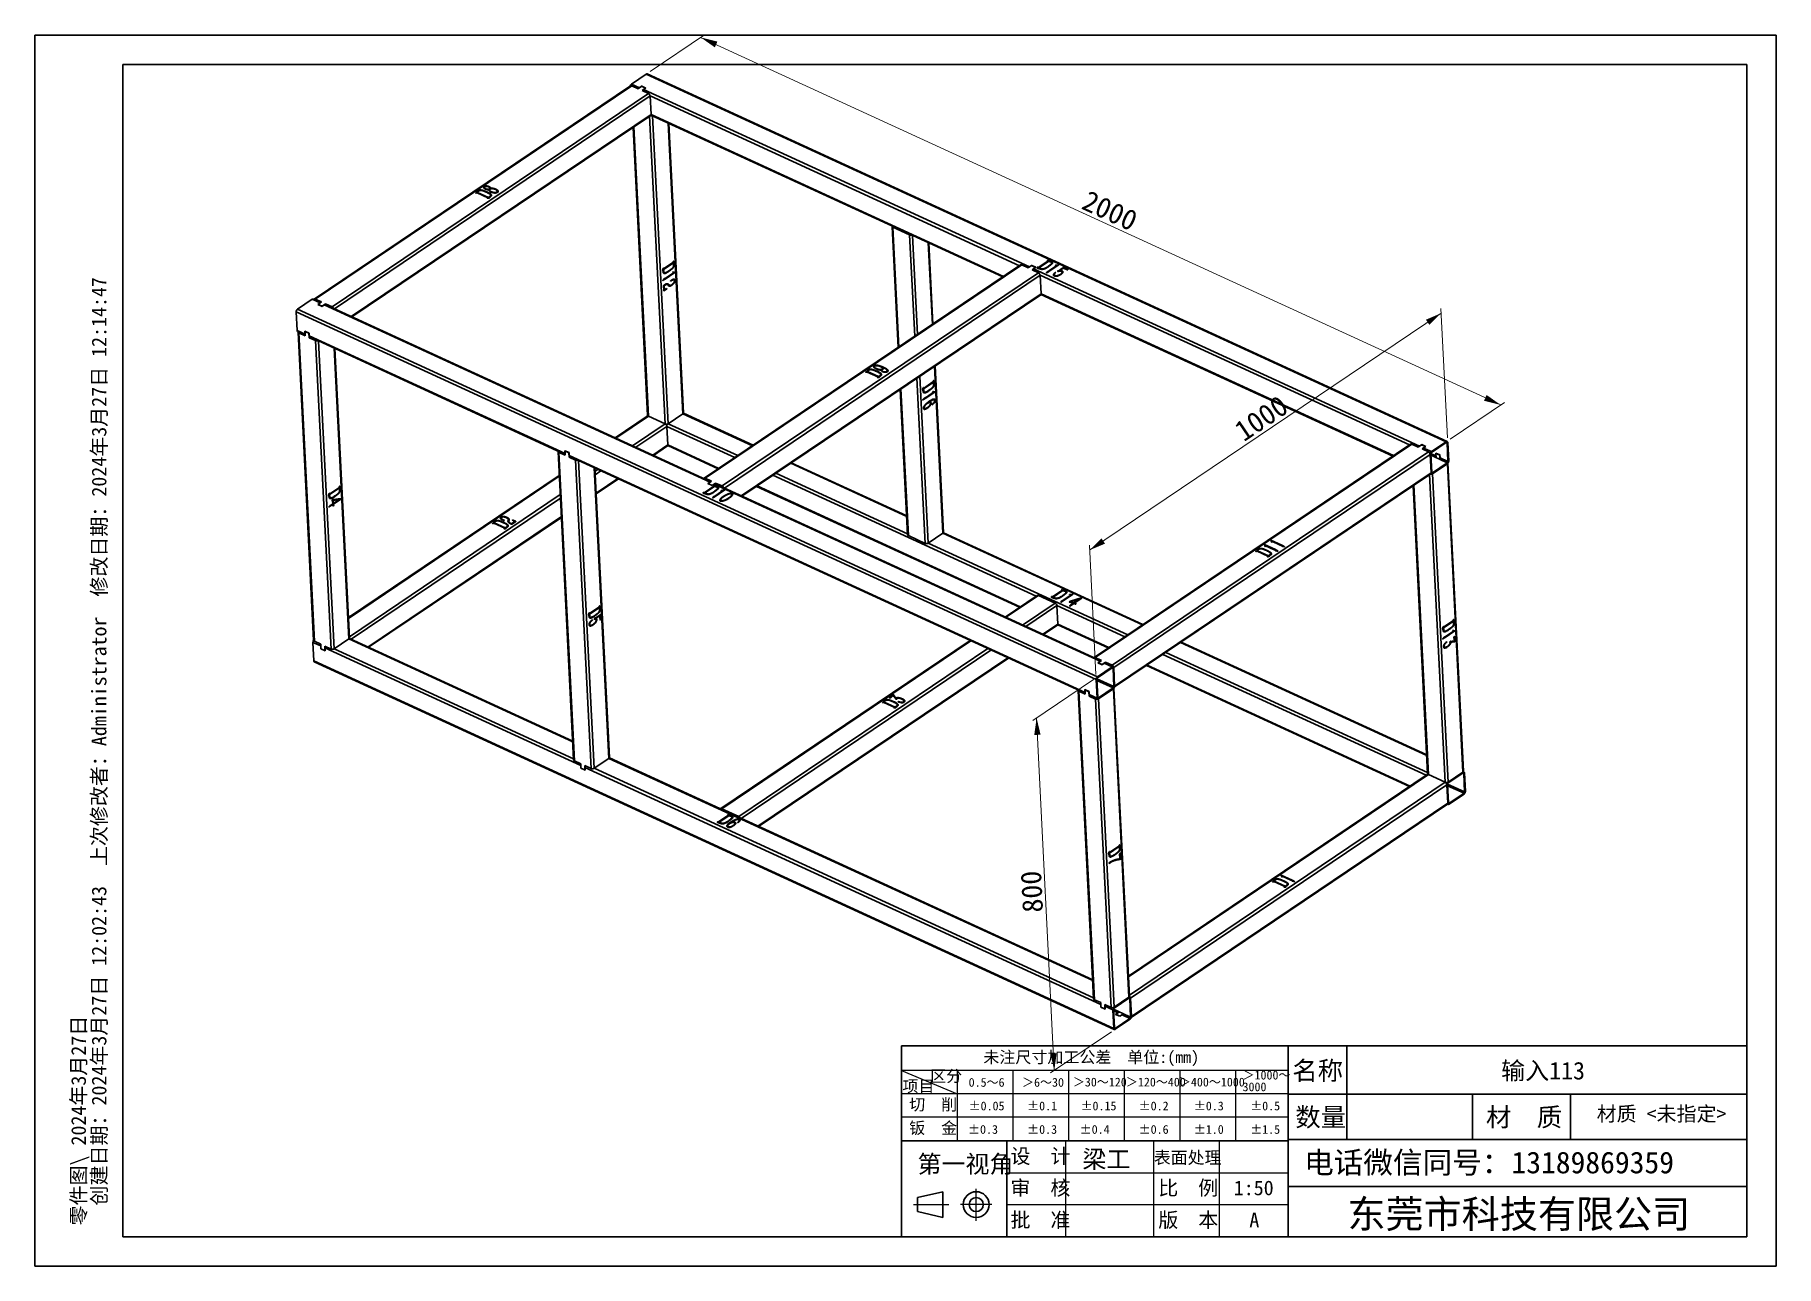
# Model space of a CAD drawing. Header units: millimetres. Extents: x 0 to 14850, y 0 to 10502.
import ezdxf

# ---------------------------------------------------------------- set-up
doc = ezdxf.new("R2010")
doc.units = ezdxf.units.MM
doc.header["$LTSCALE"] = 50
doc.linetypes.add('CENTERX2', pattern=[20.32, 12.7, -2.54, 2.54, -2.54])
doc.layers.add('粗实线', color=7, linetype='Continuous', lineweight=35)
doc.layers.add('迈迪拼图', color=7, linetype='Continuous', lineweight=0)
doc.layers.add('细实线', color=7, linetype='Continuous')
doc.styles.add('SLDTEXTSTYLE0', font='SIMSUN.TTC', dxfattribs={"bigfont": 'bigfont'})
doc.styles.add('SLDTEXTSTYLE1', font='SIMSUN.TTC', dxfattribs={"bigfont": 'bigfont'})
doc.styles.add('SLDTEXTSTYLE2', font='SIMSUN.TTC')
doc.styles.add('SLDTEXTSTYLE3', font='SIMSUN.TTC', dxfattribs={"bigfont": 'bigfont'})
doc.styles.add('SLDTEXTSTYLE4', font='SIMSUN.TTC')
doc.dimstyles.new('SLDDIMSTYLE0', dxfattribs={"dimtxt": 175, "dimasz": 175, "dimexe": 0, "dimexo": 0.0625, "dimgap": 43.75, "dimtad": 2, "dimlfac": 0.22, "dimrnd": 1e-09, "dimzin": 12, "dimdsep": 46, "dimtxsty": 'SLDTEXTSTYLE4', "dimsah": 1, "dimcen": 0.09, "dimadec": 0, "dimazin": 3, "dimtfac": 1, "dimtdec": 3, "dimtofl": 0, "dimtmove": 0, "dimatfit": 3, "dimfxl": 0, "dimfrac": 2, "dimtolj": 1, "dimtzin": 12, "dimarcsym": 0})

msp = doc.modelspace()

# ---------------------------------------------------------------- texts
at = {"layer": '细实线'}
for s, insert, char_height, attachment_point, style in [('未注尺寸加工公差  单位:(mm)', (9009.19, 1832.821), 100, 2, 'SLDTEXTSTYLE0'), ('区分', (7635.549, 1672.042), 100, 1, 'SLDTEXTSTYLE0'), ('名称', (10723.332, 1747.51), 158.75, 1, 'SLDTEXTSTYLE1'), ('输入113', (12861.935, 1742.437), 150, 2, 'SLDTEXTSTYLE0'), ('项目', (7398.972, 1585.204), 100, 1, 'SLDTEXTSTYLE0'), ('0.5～6', (7963.438, 1605.349), 75, 1, 'SLDTEXTSTYLE0'), ('＞6～30', (8418.925, 1605.349), 75, 1, 'SLDTEXTSTYLE0'), ('＞30～120', (8852.241, 1607.833), 75, 1, 'SLDTEXTSTYLE0'), ('＞120～400', (9304.57, 1607.833), 75, 1, 'SLDTEXTSTYLE0'), ('＞400～1000', (9756.652, 1607.833), 75, 1, 'SLDTEXTSTYLE0'), ('切  削', (7456.626, 1429.033), 100, 1, 'SLDTEXTSTYLE0'), ('±0.05', (7963.438, 1404.04), 75, 1, 'SLDTEXTSTYLE2'), ('±0.1', (8462.571, 1404.04), 75, 1, 'SLDTEXTSTYLE2'), ('±0.15', (8917.709, 1404.04), 75, 1, 'SLDTEXTSTYLE2'), ('±0.2', (9413.685, 1404.04), 75, 1, 'SLDTEXTSTYLE2'), ('±0.3', (9883.99, 1404.04), 75, 1, 'SLDTEXTSTYLE2'), ('±0.5', (10364.603, 1404.04), 75, 1, 'SLDTEXTSTYLE2'), ('数量', (10749.366, 1350.667), 158.75, 1, 'SLDTEXTSTYLE0'), ('材  质', (12375.484, 1350.667), 158.75, 1, 'SLDTEXTSTYLE1'), ('材质 <未指定>', (13872.782, 1362.144), 125, 2, 'SLDTEXTSTYLE0'), ('钣  金', (7456.626, 1228.953), 100, 1, 'SLDTEXTSTYLE0'), ('±0.3', (7958.721, 1203.959), 75, 1, 'SLDTEXTSTYLE2'), ('±0.3', (8462.571, 1203.959), 75, 1, 'SLDTEXTSTYLE2'), ('±0.4', (8910.7, 1203.959), 75, 1, 'SLDTEXTSTYLE2'), ('±0.6', (9413.685, 1203.959), 75, 1, 'SLDTEXTSTYLE2'), ('±1.0', (9883.99, 1203.959), 75, 1, 'SLDTEXTSTYLE2'), ('±1.5', (10364.603, 1203.959), 75, 1, 'SLDTEXTSTYLE2'), ('第一视角', (7526.979, 946.158), 150, 1, 'SLDTEXTSTYLE0'), ('设  计', (8320.324, 1001.176), 125, 1, 'SLDTEXTSTYLE0'), ('梁工', (9138.368, 987.898), 150, 2, 'SLDTEXTSTYLE3'), ('表面处理', (9542.507, 979.564), 105.8333, 1, 'SLDTEXTSTYLE0'), ('电话微信同号：13189869359', (12401.444, 977.07), 185.20833, 2, 'SLDTEXTSTYLE0'), ('审  核', (8320.324, 730.101), 125, 1, 'SLDTEXTSTYLE0'), ('比  例', (9580.959, 730.101), 125, 1, 'SLDTEXTSTYLE0'), ('1:50', (10394.649, 730.101), 125, 2, 'SLDTEXTSTYLE2'), ('东莞市科技有限公司', (11193.593, 564.385), 238.125, 1, 'SLDTEXTSTYLE0'), ('批  准', (8320.324, 456.801), 125, 1, 'SLDTEXTSTYLE0'), ('版  本', (9580.959, 456.801), 125, 1, 'SLDTEXTSTYLE0'), ('A', (10399.759, 456.801), 125, 2, 'SLDTEXTSTYLE2')]:
    msp.add_mtext(s, dxfattribs=dict(at, insert=insert, char_height=char_height, attachment_point=attachment_point, style=style))

# ---------------------------------------------------------------- blocks, each defined once
blk = doc.blocks.new('块1')
at = {"layer": '粗实线'}
for p, q in [((36, 198), (250, 248)), ((36, 198), (36, 78)), ((250, 248), (250, 28)), ((36, 78), (250, 28))]:
    blk.add_line(p, q, dxfattribs=at)
for radius in [110, 60.3]:
    blk.add_circle((536, 138), radius, dxfattribs=at)
at = {"layer": '细实线', "linetype": 'CENTERX2'}
for p, q in [((536, 0), (536, 273)), ((0, 138), (303, 138)), ((669, 138), (401, 138))]:
    blk.add_line(p, q, dxfattribs=at)
blk = doc.blocks.new('SW_NOTE_0')
at = {"layer": '细实线', "color": 0, "char_height": 125, "attachment_point": 1, "rotation": 90, "style": 'SLDTEXTSTYLE3'}
for s, insert in [('  创建日期：2024年3月27日 12:02:43  上次修改者：Administrator  修改日期：2024年3月27日 12:14:47  ', (30, 0)), ('零件图\\\\ 2024年3月27日', (-145, 0))]:
    blk.add_mtext(s, dxfattribs=dict(at, insert=insert))
blk = doc.blocks.new('SW_NOTE_0_1')
at = {"layer": '细实线', "color": 0, "char_height": 75, "attachment_point": 1}
for s, insert, style in [('＞1000～', (0, 87), 'SLDTEXTSTYLE0'), ('3000', (0, -13), 'SLDTEXTSTYLE2')]:
    blk.add_mtext(s, dxfattribs=dict(at, insert=insert, style=style))
blk = doc.blocks.new('_D')
at = {"layer": '迈迪拼图'}
for p, q in [((5247, 10189), (5711, 10502)), ((12501, 7345), (5678, 10480)), ((12069, 7054), (12534, 7367))]:
    blk.add_line(p, q, dxfattribs=at)
for points in [[(5678, 10480), (5799, 10395), (5821, 10444)], [(12501, 7345), (12381, 7430), (12358, 7381)]]:
    blk.add_solid(points, dxfattribs=at)
at = {"layer": '迈迪拼图', "insert": (8989, 9182), "char_height": 175, "attachment_point": 1, "rotation": 335.32, "style": 'SLDTEXTSTYLE4'}
blk.add_mtext('2000', dxfattribs=at)
blk = doc.blocks.new('_D_1')
at = {"layer": '迈迪拼图'}
for p, q in [((9029, 5004), (8510, 4654)), ((8694, 1670), (8543, 4676)), ((9181, 1998), (8661, 1648))]:
    blk.add_line(p, q, dxfattribs=at)
for points in [[(8543, 4676), (8523, 4530), (8577, 4533)], [(8694, 1670), (8714, 1816), (8660, 1814)]]:
    blk.add_solid(points, dxfattribs=at)
at = {"layer": '迈迪拼图', "insert": (8423, 3011), "char_height": 175, "attachment_point": 1, "rotation": 92.8924, "style": 'SLDTEXTSTYLE4'}
blk.add_mtext('800', dxfattribs=at)
blk = doc.blocks.new('_D_2')
at = {"layer": '迈迪拼图'}
for p, q in [((12047, 7066), (11991, 8169)), ((11993, 8128), (8995, 6107)), ((9049, 5045), (8993, 6148))]:
    blk.add_line(p, q, dxfattribs=at)
for points in [[(11993, 8128), (11863, 8072), (11893, 8028)], [(8995, 6107), (9126, 6162), (9096, 6207)]]:
    blk.add_solid(points, dxfattribs=at)
at = {"layer": '迈迪拼图', "insert": (10212, 7172), "char_height": 175, "attachment_point": 1, "rotation": 33.985, "style": 'SLDTEXTSTYLE4'}
blk.add_mtext('1000', dxfattribs=at)

# ---------------------------------------------------------------- dimensions: what is measured, and where the dimension line sits
at = {"layer": '迈迪拼图'}
for base, p1, p2, angle, picture, middle in [((5678.418, 10479.65), (12036.362, 7031.744), (5214.194, 10166.703), 335.3200229, '_D', (9089.502, 8912.17)), ((8995.116, 6106.563), (12049.114, 7024.799), (9050.845, 5003.58), 33.9850389, '_D_2', (10494.251, 7117.173)), ((8542.507, 4676.436), (9213.957, 2020.691), (9062.078, 5026.695), 272.8924223, '_D_1', (8618.446, 3173.435))]:
    dim = msp.add_linear_dim(base=base, p1=p1, p2=p2, angle=angle, dimstyle='SLDDIMSTYLE0', dxfattribs=at)
    dim.commit()
    dim.dimension.update_dxf_attribs({"geometry": picture, "text_midpoint": middle, "dimtype": 160})

# ---------------------------------------------------------------- linework, layer by layer
at = {"color": 7, "linetype": 'Continuous', "lineweight": 35}
for p, q in [((5214.194, 10166.703), (5088.267, 10081.812)), ((12036.362, 7031.744), (5214.194, 10166.703)), ((12044.713, 7033.235), (5222.545, 10168.194)), ((5080.514, 10067.503), (2382.071, 8248.405)), ((5089.918, 10067.457), (2391.475, 8248.359)), ((2534.741, 8182.525), (5233.183, 10001.623)), ((5088.267, 10081.812), (5155.806, 10050.776)), ((5144.495, 10042.377), (5089.918, 10067.457)), ((5174.478, 10062.589), (5144.495, 10042.377)), ((5175.295, 10063.914), (5155.806, 10050.776)), ((5208.589, 10046.915), (5174.478, 10062.589)), ((5210.77, 10047.612), (5175.295, 10063.914)), ((5175.383, 10062.174), (5175.295, 10063.914)), ((5178.606, 10026.702), (5208.589, 10046.915)), ((5233.183, 10001.623), (5178.606, 10026.702)), ((5191.281, 10034.474), (5210.77, 10047.612)), ((5191.281, 10034.474), (8481.613, 8522.483)), ((5208.627, 10046.167), (5208.589, 10046.915)), ((5247.587, 9980.323), (5255.561, 9822.508)), ((2704.451, 8096.272), (5252.08, 9813.702)), ((5254.522, 9816.572), (8255.507, 8437.543)), ((5102.046, 9712.559), (5226.139, 7256.496)), ((5531.649, 7277.388), (5406.894, 9746.553)), ((3832.899, 9208.436), (3832.88, 9208.812)), ((3875.351, 9207.079), (3875.332, 9207.455)), ((3759.463, 9154.171), (3762.79, 9155.797)), ((3759.482, 9153.796), (3759.463, 9154.171)), ((3759.482, 9153.796), (3762.809, 9155.421)), ((3762.79, 9155.797), (3766.006, 9157.965)), ((3762.809, 9155.421), (3762.79, 9155.797)), ((3762.809, 9155.421), (3766.025, 9157.589)), ((3769.485, 9153.574), (3764.105, 9152.918)), ((3766.025, 9157.589), (3766.006, 9157.965)), ((3768.084, 9159.983), (3770.986, 9162.322)), ((3768.103, 9159.608), (3768.084, 9159.983)), ((3768.103, 9159.608), (3771.005, 9161.946)), ((3770.986, 9162.322), (3774.904, 9167.14)), ((3771.005, 9161.946), (3770.986, 9162.322)), ((3771.005, 9161.946), (3774.923, 9166.765)), ((3864.491, 9112.191), (3772.712, 9154.366)), ((3774.923, 9166.765), (3774.904, 9167.14)), ((3777.321, 9160.445), (3775.803, 9157.833)), ((3775.803, 9157.833), (3868.465, 9115.252)), ((3775.822, 9157.457), (3775.803, 9157.833)), ((3775.822, 9157.457), (3868.484, 9114.877)), ((3780.633, 9171.82), (3780.615, 9172.196)), ((3827.664, 9199.692), (3827.828, 9200.587)), ((3848.54, 9187.622), (3848.521, 9187.998)), ((3859.884, 9109.086), (3864.491, 9112.191)), ((3859.903, 9108.71), (3859.884, 9109.086)), ((3859.903, 9108.71), (3864.51, 9111.816)), ((3866.157, 9107.754), (3862.052, 9107.546)), ((3862.666, 9158.403), (3862.647, 9158.779)), ((3864.51, 9111.816), (3864.491, 9112.191)), ((3868.484, 9114.877), (3868.465, 9115.252)), ((3872.024, 9179.809), (3872.133, 9181.853)), ((3872.043, 9179.433), (3872.152, 9181.478)), ((3872.152, 9181.478), (3872.133, 9181.853)), ((3873.232, 9118.466), (3879.123, 9123.438)), ((3873.251, 9118.09), (3873.232, 9118.466)), ((3873.251, 9118.09), (3879.142, 9123.062)), ((3877.355, 9188.162), (3877.337, 9188.538)), ((3883.392, 9118.167), (3877.5, 9113.195)), ((3879.142, 9123.062), (3879.123, 9123.438)), ((3888.294, 9194.337), (3887.848, 9192.447)), ((3887.867, 9192.071), (3887.848, 9192.447)), ((3908.802, 9158.353), (3908.783, 9158.729)), ((3939.877, 9160.828), (3939.858, 9161.204)), ((3941.963, 9180.296), (3941.944, 9180.672)), ((7310.449, 8867.888), (7362.605, 7835.612)), ((7459.88, 8794.886), (7316.615, 8860.72)), ((7465.877, 8798.928), (7322.611, 8864.763)), ((7659.073, 8035.47), (7624.099, 8727.691)), ((5356.732, 8485.72), (5355.528, 8493.687)), ((5356.644, 8506.617), (5358.511, 8510.27)), ((5360.527, 8511.394), (5360.818, 8505.621)), ((5360.527, 8511.394), (5360.868, 8511.238)), ((5360.818, 8505.621), (5361.159, 8505.464)), ((5360.868, 8511.238), (5361.159, 8505.464)), ((5361.159, 8505.464), (5441.831, 8559.847)), ((5442.835, 8555.324), (5361.388, 8500.418)), ((5361.388, 8500.418), (5361.729, 8500.261)), ((5361.69, 8494.444), (5362.894, 8486.478)), ((5361.69, 8494.444), (5362.031, 8494.287)), ((5443.176, 8555.167), (5361.729, 8500.261)), ((5362.031, 8494.287), (5363.235, 8486.321)), ((5362.894, 8486.478), (5363.235, 8486.321)), ((5457.296, 8474.037), (5375.519, 8419.115)), ((5457.637, 8473.88), (5375.86, 8418.959)), ((5385.591, 8431.282), (5445.95, 8471.794)), ((5400.459, 8480.057), (5400.8, 8479.9)), ((5438.51, 8477.153), (5441.094, 8479.693)), ((5445.95, 8471.794), (5438.51, 8477.153)), ((5440.752, 8479.85), (5442.723, 8479.042)), ((5441.094, 8479.693), (5443.064, 8478.886)), ((5442.776, 8563.085), (5444.905, 8568.097)), ((5442.835, 8555.324), (5443.176, 8555.167)), ((5444.593, 8552.339), (5443.176, 8555.167)), ((5447.913, 8571.516), (5447.611, 8567.706)), ((5447.611, 8567.706), (5447.814, 8563.676)), ((5447.611, 8567.706), (5447.952, 8567.549)), ((5447.814, 8563.676), (5448.155, 8563.519)), ((5447.913, 8571.516), (5448.255, 8571.359)), ((5448.255, 8571.359), (5447.952, 8567.549)), ((5447.952, 8567.549), (5448.155, 8563.519)), ((5448.459, 8560.712), (5448.961, 8556.853)), ((5448.459, 8560.712), (5448.8, 8560.555)), ((5448.8, 8560.555), (5449.302, 8556.696)), ((5448.961, 8556.853), (5451.018, 8550.673)), ((5448.961, 8556.853), (5449.302, 8556.696)), ((5449.302, 8556.696), (5451.36, 8550.516)), ((5451.018, 8550.673), (5451.36, 8550.516)), ((5452.382, 8542.814), (5452.724, 8542.657)), ((5454.015, 8476.019), (5457.53, 8475.995)), ((5457.197, 8475.997), (5457.296, 8474.037)), ((5457.296, 8474.037), (5457.637, 8473.88)), ((5457.53, 8475.995), (5457.637, 8473.88)), ((8406.321, 8539.211), (5707.878, 6720.113)), ((8415.725, 8539.165), (5717.282, 6720.067)), ((5860.548, 6654.233), (8558.99, 8473.33)), ((8470.302, 8514.085), (8415.725, 8539.165)), ((8500.285, 8534.297), (8470.302, 8514.085)), ((8501.102, 8535.621), (8481.613, 8522.483)), ((8534.396, 8518.622), (8500.285, 8534.297)), ((8536.577, 8519.319), (8501.102, 8535.621)), ((8501.19, 8533.881), (8501.102, 8535.621)), ((8504.413, 8498.41), (8534.396, 8518.622)), ((8558.99, 8473.33), (8504.413, 8498.41)), ((8517.088, 8506.182), (8536.577, 8519.319)), ((8517.088, 8506.182), (11807.42, 6994.191)), ((8534.433, 8517.874), (8534.396, 8518.622)), ((8548.807, 8515.939), (8548.689, 8518.243)), ((8548.826, 8515.564), (8548.807, 8515.939)), ((8551.56, 8519.561), (8556.802, 8517.152)), ((8551.579, 8519.185), (8551.56, 8519.561)), ((8551.579, 8519.185), (8556.821, 8516.776)), ((8556.802, 8517.152), (8637.474, 8571.536)), ((8556.821, 8516.776), (8556.802, 8517.152)), ((8556.821, 8516.776), (8637.493, 8571.16)), ((8566.269, 8506.855), (8557.787, 8509.874)), ((8643.45, 8570.005), (8562.003, 8515.098)), ((8562.022, 8514.723), (8562.003, 8515.098)), ((8567.426, 8512.606), (8575.908, 8509.588)), ((8567.445, 8512.231), (8567.426, 8512.606)), ((8567.445, 8512.231), (8575.927, 8509.212)), ((8575.927, 8509.212), (8575.908, 8509.588)), ((8628.842, 8473.731), (8629.993, 8475.478)), ((8628.861, 8473.355), (8628.842, 8473.731)), ((8628.861, 8473.355), (8630.012, 8475.102)), ((8629.993, 8475.478), (8633.589, 8480.108)), ((8630.012, 8475.102), (8629.993, 8475.478)), ((8630.012, 8475.102), (8633.608, 8479.733)), ((8633.608, 8479.733), (8633.589, 8480.108)), ((8636.263, 8573.308), (8635.426, 8576.303)), ((8637.493, 8571.16), (8637.474, 8571.536)), ((8637.943, 8579), (8640.629, 8577.222)), ((8637.962, 8578.624), (8637.943, 8579)), ((8637.962, 8578.624), (8640.648, 8576.846)), ((8640.629, 8577.222), (8644.288, 8575.541)), ((8640.648, 8576.846), (8640.629, 8577.222)), ((8640.648, 8576.846), (8644.307, 8575.165)), ((8648.003, 8569.309), (8643.45, 8570.005)), ((8644.307, 8575.165), (8644.288, 8575.541)), ((8647.751, 8574.492), (8651.732, 8572.999)), ((8647.77, 8574.117), (8647.751, 8574.492)), ((8647.77, 8574.117), (8651.751, 8572.623)), ((8648.453, 8532.07), (8648.434, 8532.446)), ((8733.384, 8540.029), (8651.435, 8484.991)), ((8651.732, 8572.999), (8660.063, 8571.084)), ((8651.751, 8572.623), (8651.732, 8572.999)), ((8651.751, 8572.623), (8660.082, 8570.709)), ((8656.388, 8494.066), (8716.894, 8534.678)), ((8656.407, 8493.69), (8656.388, 8494.066)), ((8656.407, 8493.69), (8716.913, 8534.302)), ((8660.082, 8570.709), (8660.063, 8571.084)), ((8668.724, 8567.798), (8668.705, 8568.173)), ((8699.472, 8471.837), (8703.965, 8474.66)), ((8699.491, 8471.461), (8699.472, 8471.837)), ((8699.491, 8471.461), (8703.984, 8474.284)), ((8700.853, 8534.189), (8702.775, 8536.279)), ((8716.894, 8534.678), (8700.853, 8534.189)), ((8701.228, 8534.201), (8702.794, 8535.904)), ((8702.794, 8535.904), (8702.775, 8536.279)), ((8703.965, 8474.66), (8705.885, 8473.777)), ((8703.984, 8474.284), (8703.965, 8474.66)), ((8703.984, 8474.284), (8705.904, 8473.402)), ((8716.913, 8534.302), (8716.894, 8534.678)), ((8724.276, 8484.175), (8723.192, 8487.621)), ((8725.771, 8489.772), (8730.021, 8490.43)), ((8725.79, 8489.396), (8725.771, 8489.772)), ((8725.79, 8489.396), (8730.04, 8490.055)), ((8725.964, 8539.586), (8731.464, 8540.911)), ((8725.983, 8539.21), (8725.964, 8539.586)), ((8725.983, 8539.21), (8731.483, 8540.535)), ((8729.835, 8484.569), (8727.513, 8483.386)), ((8733.247, 8485.457), (8729.835, 8484.569)), ((8730.021, 8490.43), (8746.825, 8501.376)), ((8730.04, 8490.055), (8730.021, 8490.43)), ((8730.04, 8490.055), (8746.844, 8501.001)), ((8731.464, 8540.911), (8733.384, 8540.029)), ((8731.483, 8540.535), (8731.464, 8540.911)), ((8731.483, 8540.535), (8733.06, 8539.811)), ((8769.11, 8511.045), (8737.321, 8490.204)), ((8737.34, 8489.828), (8737.321, 8490.204)), ((8746.825, 8501.376), (8758.867, 8509.288)), ((8746.844, 8501.001), (8746.825, 8501.376)), ((8746.844, 8501.001), (8758.886, 8508.912)), ((8758.886, 8508.912), (8758.867, 8509.288)), ((8761.141, 8487.812), (8761.122, 8488.187)), ((8805.693, 8498.76), (8769.11, 8511.045)), ((8770.386, 8517.259), (8774.452, 8520.795)), ((8770.405, 8516.884), (8770.386, 8517.259)), ((8770.405, 8516.884), (8774.471, 8520.419)), ((8774.452, 8520.795), (8776.833, 8520.399)), ((8774.471, 8520.419), (8774.452, 8520.795)), ((8774.471, 8520.419), (8776.852, 8520.023)), ((8775.184, 8515.934), (8775.016, 8514.615)), ((8775.035, 8514.239), (8775.016, 8514.615)), ((8777.414, 8513.849), (8781.258, 8512.263)), ((8777.433, 8513.473), (8777.414, 8513.849)), ((8777.433, 8513.473), (8781.277, 8511.887)), ((8781.258, 8512.263), (8788.995, 8509.742)), ((8781.277, 8511.887), (8781.258, 8512.263)), ((8781.277, 8511.887), (8789.014, 8509.367)), ((8788.995, 8509.742), (8795.397, 8507.498)), ((8789.014, 8509.367), (8788.995, 8509.742)), ((8789.014, 8509.367), (8795.416, 8507.123)), ((8795.416, 8507.123), (8795.397, 8507.498)), ((8799.494, 8506.495), (8803.05, 8505.921)), ((8799.513, 8506.119), (8799.494, 8506.495)), ((8799.513, 8506.119), (8803.069, 8505.545)), ((8803.069, 8505.545), (8803.05, 8505.921)), ((8805.905, 8505.463), (8808.423, 8505.366)), ((8805.924, 8505.087), (8805.905, 8505.463)), ((8805.924, 8505.087), (8808.442, 8504.99)), ((8808.423, 8505.366), (8809.038, 8500.015)), ((8808.442, 8504.99), (8808.423, 8505.366)), ((8808.442, 8504.99), (8809.057, 8499.639)), ((5356.575, 8409.948), (5358.534, 8412.244)), ((5358.534, 8412.244), (5363.968, 8418.124)), ((5364.878, 8324.509), (5362.163, 8362.374)), ((5374.275, 8368.118), (5367.8, 8364.167)), ((5367.8, 8364.167), (5370.457, 8330.253)), ((5367.8, 8364.167), (5368.141, 8364.01)), ((5374.616, 8367.961), (5368.141, 8364.01)), ((5368.141, 8364.01), (5370.798, 8330.096)), ((5389.733, 8336.656), (5369.46, 8321.984)), ((5369.46, 8321.984), (5369.801, 8321.828)), ((5390.074, 8336.499), (5369.801, 8321.828)), ((5370.457, 8330.253), (5370.798, 8330.096)), ((5370.928, 8328.909), (5371.354, 8328.713)), ((5374.275, 8368.118), (5374.616, 8367.961)), ((5375.519, 8419.115), (5375.86, 8418.959)), ((5376.488, 8330.917), (5389.938, 8339.186)), ((5389.615, 8338.987), (5389.733, 8336.656)), ((5389.733, 8336.656), (5390.074, 8336.499)), ((5389.938, 8339.186), (5390.074, 8336.499)), ((5404.875, 8361.433), (5399.63, 8367.681)), ((5404.565, 8373.581), (5408.979, 8368.37)), ((5404.565, 8373.581), (5404.906, 8373.425)), ((5404.906, 8373.425), (5409.32, 8368.213)), ((5408.979, 8368.37), (5413.157, 8365.291)), ((5408.979, 8368.37), (5409.32, 8368.213)), ((5420.268, 8400.333), (5420.121, 8403.248)), ((5425.022, 8403.747), (5420.25, 8400.696)), ((5425.363, 8403.59), (5420.268, 8400.333)), ((5424.287, 8361.339), (5424.628, 8361.183)), ((5425.022, 8403.747), (5425.363, 8403.59)), ((5459.858, 8407.457), (5460.199, 8407.3)), ((8581.368, 8294.215), (8573.394, 8452.031)), ((8700.94, 8448.611), (8700.921, 8448.986)), ((8745.883, 8460.434), (8745.864, 8460.81)), ((2365.838, 8246.544), (2239.911, 8161.653)), ((2433.377, 8215.508), (2365.838, 8246.544)), ((2438.76, 8218.364), (2374.189, 8248.035)), ((2391.475, 8248.359), (2446.053, 8223.28)), ((2391.855, 8240.844), (2439.578, 8218.915)), ((2433.377, 8215.508), (2413.889, 8202.37)), ((2413.889, 8202.37), (2449.364, 8186.069)), ((2446.053, 8223.28), (2416.07, 8203.068)), ((2416.07, 8203.068), (2450.181, 8187.393)), ((2416.158, 8201.328), (2416.07, 8203.068)), ((2449.364, 8186.069), (2468.853, 8199.207)), ((2450.181, 8187.393), (2480.163, 8207.605)), ((2450.219, 8186.645), (2450.181, 8187.393)), ((5759.184, 6687.216), (2468.853, 8199.207)), ((5764.567, 6690.071), (2477.204, 8200.698)), ((2479.726, 8199.539), (2480.543, 8200.09)), ((2480.163, 8207.605), (2534.741, 8182.525)), ((2480.543, 8200.09), (2480.163, 8207.605)), ((2480.543, 8200.09), (2535.12, 8175.01)), ((6030.258, 6567.98), (8577.887, 8285.409)), ((8580.329, 8288.279), (11581.314, 6909.251)), ((9050.845, 5003.58), (2228.677, 8138.538)), ((2228.677, 8138.538), (2236.65, 7980.723)), ((2239.911, 8161.653), (9062.078, 5026.695)), ((2236.65, 7980.723), (2304.19, 7949.687)), ((2241.052, 7972.287), (2305.204, 7942.808)), ((2244.889, 7966.591), (2377.783, 5336.338)), ((2251.054, 7959.423), (2383.948, 5329.17)), ((2305.632, 7934.344), (2251.054, 7959.423)), ((2305.28, 7941.303), (2257.051, 7963.466)), ((2338.431, 7957.809), (2302.956, 7974.111)), ((2302.956, 7974.111), (2304.19, 7949.687)), ((2305.352, 7973.01), (2303.733, 7971.919)), ((2303.733, 7971.919), (2305.632, 7934.344)), ((2337.844, 7956.244), (2303.733, 7971.919)), ((2338.488, 7956.678), (2337.844, 7956.244)), ((2339.742, 7918.669), (2337.844, 7956.244)), ((2339.665, 7933.385), (2338.431, 7957.809)), ((2339.665, 7933.385), (4521.395, 6930.826)), ((2345.739, 7922.711), (2339.742, 7918.669)), ((2394.32, 7893.589), (2339.742, 7918.669)), ((2344.067, 7924.949), (4522.409, 6923.946)), ((2345.739, 7922.711), (2345.663, 7924.216)), ((2400.316, 7897.632), (2345.739, 7922.711)), ((2527.214, 5263.336), (2394.32, 7893.589)), ((2683.293, 5357.23), (2558.538, 7826.394)), ((7085.27, 7625.879), (7088.597, 7627.505)), ((7085.289, 7625.503), (7085.27, 7625.879)), ((7085.289, 7625.503), (7088.616, 7627.129)), ((7088.597, 7627.505), (7091.813, 7629.673)), ((7088.616, 7627.129), (7088.597, 7627.505)), ((7088.616, 7627.129), (7091.832, 7629.297)), ((7095.292, 7625.281), (7089.912, 7624.625)), ((7091.832, 7629.297), (7091.813, 7629.673)), ((7093.891, 7631.691), (7096.793, 7634.029)), ((7093.91, 7631.315), (7093.891, 7631.691)), ((7093.91, 7631.315), (7096.812, 7633.654)), ((7096.793, 7634.029), (7100.711, 7638.848)), ((7096.812, 7633.654), (7096.793, 7634.029)), ((7096.812, 7633.654), (7100.73, 7638.472)), ((7190.298, 7583.899), (7098.519, 7626.074)), ((7100.73, 7638.472), (7100.711, 7638.848)), ((7103.128, 7632.152), (7101.61, 7629.54)), ((7101.61, 7629.54), (7194.272, 7586.96)), ((7101.629, 7629.165), (7101.61, 7629.54)), ((7101.629, 7629.165), (7194.291, 7586.584)), ((7106.44, 7643.528), (7106.421, 7643.903)), ((7156.242, 7678.483), (7156.223, 7678.859)), ((7185.691, 7580.793), (7190.298, 7583.899)), ((7185.71, 7580.417), (7185.691, 7580.793)), ((7185.71, 7580.417), (7190.317, 7583.523)), ((7191.964, 7579.462), (7187.859, 7579.254)), ((7188.473, 7630.111), (7188.454, 7630.487)), ((7190.317, 7583.523), (7190.298, 7583.899)), ((7194.291, 7586.584), (7194.272, 7586.96)), ((7194.656, 7648.782), (7194.637, 7649.158)), ((7199.038, 7590.174), (7204.93, 7595.146)), ((7199.057, 7589.798), (7199.038, 7590.174)), ((7199.057, 7589.798), (7204.949, 7594.77)), ((7209.198, 7589.875), (7203.307, 7584.903)), ((7204.949, 7594.77), (7204.93, 7595.146)), ((7219.93, 7632.467), (7222.096, 7633.928)), ((7223.614, 7630.774), (7219.93, 7632.467)), ((7220.272, 7632.31), (7222.115, 7633.552)), ((7222.115, 7633.552), (7222.096, 7633.928)), ((7224.563, 7649.881), (7224.544, 7650.257)), ((7235.85, 7662.85), (7229.186, 7666.094)), ((7229.205, 7665.718), (7229.186, 7666.094)), ((7245.881, 7657.905), (7235.85, 7662.85)), ((7241.222, 7665.083), (7241.203, 7665.458)), ((7748.854, 6258.527), (7677.125, 7678.18)), ((7380.657, 7478.323), (7443.343, 6237.635)), ((7573.937, 7466.859), (7572.733, 7474.825)), ((7573.848, 7487.755), (7575.715, 7491.408)), ((7577.731, 7492.533), (7578.023, 7486.759)), ((7577.731, 7492.533), (7578.072, 7492.376)), ((7578.023, 7486.759), (7578.364, 7486.602)), ((7578.072, 7492.376), (7578.364, 7486.602)), ((7578.364, 7486.602), (7659.036, 7540.986)), ((7660.04, 7536.463), (7578.592, 7481.557)), ((7578.592, 7481.557), (7578.933, 7481.4)), ((7578.894, 7475.583), (7580.099, 7467.616)), ((7578.894, 7475.583), (7579.235, 7475.426)), ((7660.381, 7536.306), (7578.933, 7481.4)), ((7579.235, 7475.426), (7580.44, 7467.459)), ((7580.099, 7467.616), (7580.44, 7467.459)), ((7674.501, 7455.175), (7592.724, 7400.254)), ((7674.842, 7455.018), (7593.065, 7400.097)), ((7602.796, 7412.421), (7663.155, 7452.933)), ((7617.664, 7461.195), (7618.005, 7461.038)), ((7655.714, 7458.292), (7658.298, 7460.831)), ((7663.155, 7452.933), (7655.714, 7458.292)), ((7657.957, 7460.988), (7659.928, 7460.181)), ((7658.298, 7460.831), (7660.269, 7460.024)), ((7659.981, 7544.224), (7662.11, 7549.235)), ((7660.04, 7536.463), (7660.381, 7536.306)), ((7661.797, 7533.478), (7660.381, 7536.306)), ((7665.118, 7552.655), (7664.815, 7548.845)), ((7664.815, 7548.845), (7665.019, 7544.814)), ((7664.815, 7548.845), (7665.156, 7548.688)), ((7665.019, 7544.814), (7665.36, 7544.658)), ((7665.118, 7552.655), (7665.459, 7552.498)), ((7665.459, 7552.498), (7665.156, 7548.688)), ((7665.156, 7548.688), (7665.36, 7544.658)), ((7665.664, 7541.85), (7666.165, 7537.991)), ((7665.664, 7541.85), (7666.005, 7541.693)), ((7666.005, 7541.693), (7666.507, 7537.834)), ((7666.165, 7537.991), (7668.223, 7531.811)), ((7666.165, 7537.991), (7666.507, 7537.834)), ((7666.507, 7537.834), (7668.564, 7531.655)), ((7668.223, 7531.811), (7668.564, 7531.655)), ((7669.587, 7523.953), (7669.928, 7523.796)), ((7671.22, 7457.158), (7674.735, 7457.133)), ((7674.402, 7457.136), (7674.501, 7455.175)), ((7674.501, 7455.175), (7674.842, 7455.018)), ((7674.735, 7457.133), (7674.842, 7455.018)), ((7573.78, 7391.086), (7575.739, 7393.383)), ((7575.739, 7393.383), (7581.173, 7399.263)), ((7584.458, 7321.587), (7584.799, 7321.43)), ((7592.724, 7400.254), (7593.065, 7400.097)), ((7603.496, 7313.08), (7603.837, 7312.924)), ((7609.861, 7357.48), (7610.202, 7357.324)), ((7631.914, 7374.741), (7625.907, 7370.869)), ((7625.907, 7370.869), (7626.248, 7370.712)), ((7632.255, 7374.584), (7626.248, 7370.712)), ((7631.914, 7374.741), (7632.255, 7374.584)), ((7642.404, 7362.245), (7642.745, 7362.089)), ((7650.095, 7345.91), (7649.959, 7348.597)), ((7654.681, 7349.388), (7650.076, 7346.284)), ((7655.022, 7349.232), (7650.095, 7345.91)), ((7654.681, 7349.388), (7655.022, 7349.232)), ((7677.892, 7384.78), (7678.233, 7384.624)), ((5222.901, 7249.375), (4949.101, 7064.798)), ((5375.57, 7183.495), (5232.304, 7249.329)), ((5389.974, 7162.195), (5397.947, 7004.38)), ((5527.135, 7270.201), (5401.207, 7185.31)), ((6124.549, 7001.003), (5530.744, 7273.871)), ((5275.001, 6915.039), (5394.466, 6995.573)), ((5396.908, 6998.444), (5827.343, 6800.648)), ((11732.128, 7010.918), (9033.685, 5191.821)), ((11741.532, 7010.872), (9043.089, 5191.775)), ((11796.109, 6985.793), (11741.532, 7010.872)), ((11826.092, 7006.005), (11796.109, 6985.793)), ((11826.909, 7007.329), (11807.42, 6994.191)), ((11860.203, 6990.33), (11826.092, 7006.005)), ((11862.384, 6991.027), (11826.909, 7007.329)), ((11826.997, 7005.589), (11826.909, 7007.329)), ((11830.22, 6970.118), (11860.203, 6990.33)), ((11842.895, 6977.889), (11862.384, 6991.027)), ((11860.24, 6989.582), (11860.203, 6990.33)), ((12036.362, 7031.744), (11910.435, 6946.853)), ((11910.814, 6939.338), (12036.742, 7024.229)), ((12043.118, 7020.757), (12051.092, 6862.942)), ((12057.088, 6866.984), (12049.114, 7024.799)), ((4462.093, 6947.729), (4594.987, 4317.476)), ((4468.259, 6940.562), (4601.153, 4310.309)), ((4522.836, 6915.482), (4468.259, 6940.562)), ((4522.485, 6922.442), (4474.255, 6944.604)), ((4555.636, 6938.948), (4520.161, 6955.249)), ((4520.161, 6955.249), (4521.395, 6930.826)), ((4522.556, 6954.148), (4520.938, 6953.057)), ((4520.938, 6953.057), (4522.836, 6915.482)), ((4555.049, 6937.382), (4520.938, 6953.057)), ((4555.693, 6937.817), (4555.049, 6937.382)), ((4556.947, 6899.807), (4555.049, 6937.382)), ((4556.87, 6914.524), (4555.636, 6938.948)), ((4556.87, 6914.524), (8955.804, 4893.102)), ((4562.944, 6903.85), (4556.947, 6899.807)), ((4611.524, 6874.728), (4556.947, 6899.807)), ((4561.271, 6906.088), (8956.818, 4886.223)), ((4562.944, 6903.85), (4562.868, 6905.354)), ((4617.521, 6878.77), (4562.944, 6903.85)), ((4744.418, 4244.475), (4611.524, 6874.728)), ((7435.204, 6398.723), (6450.45, 6851.243)), ((9186.355, 5125.941), (11884.797, 6945.038)), ((11899.201, 6923.738), (9200.758, 5104.641)), ((11884.797, 6945.038), (11830.22, 6970.118)), ((11842.895, 6977.889), (11910.435, 6946.853)), ((11907.175, 6765.923), (11899.201, 6923.738)), ((11913.171, 6769.965), (11905.197, 6927.781)), ((12045.475, 6851.384), (11919.547, 6766.493)), ((12045.854, 6843.869), (11919.927, 6758.978)), ((11977.935, 6882.42), (11942.46, 6898.722)), ((11946.843, 6934.703), (11982.318, 6918.401)), ((11948.077, 6910.279), (11946.843, 6934.703)), ((11947.62, 6932.511), (11949.239, 6933.602)), ((11949.49, 6895.491), (11947.62, 6932.511)), ((11947.62, 6932.511), (11981.731, 6916.836)), ((11947.961, 6896.194), (11949.354, 6898.198)), ((12045.475, 6851.384), (11977.935, 6882.42)), ((11981.731, 6916.836), (11982.375, 6917.271)), ((11981.731, 6916.836), (11983.079, 6890.154)), ((11982.318, 6918.401), (11983.552, 6893.978)), ((11983.552, 6893.978), (12051.092, 6862.942)), ((12178.748, 4213.616), (12045.854, 6843.869)), ((12183.263, 4220.804), (12050.51, 6848.26)), ((4472.414, 6743.451), (2674.492, 5531.42)), ((4900.497, 4338.368), (4775.742, 6807.533)), ((4786.934, 6586.019), (4977.796, 6714.684)), ((5717.282, 6720.067), (5771.859, 6694.987)), ((5717.662, 6712.552), (5765.384, 6690.622)), ((5759.184, 6687.216), (5739.695, 6674.078)), ((5771.859, 6694.987), (5741.877, 6674.775)), ((9207.963, 4939.848), (11903.693, 6757.117)), ((9208.732, 4946.826), (11907.175, 6765.923)), ((11906.135, 6759.987), (11911.576, 6757.487)), ((11919.927, 6758.978), (12052.821, 4128.725)), ((2508.376, 6565.562), (2507.172, 6573.529)), ((2508.287, 6586.458), (2510.155, 6590.111)), ((2512.17, 6591.236), (2512.462, 6585.462)), ((2512.17, 6591.236), (2512.512, 6591.079)), ((2512.462, 6585.462), (2512.803, 6585.305)), ((2512.512, 6591.079), (2512.803, 6585.305)), ((2512.803, 6585.305), (2593.475, 6639.689)), ((2594.479, 6635.166), (2513.032, 6580.26)), ((2513.032, 6580.26), (2513.373, 6580.103)), ((2513.333, 6574.286), (2514.538, 6566.319)), ((2513.333, 6574.286), (2513.675, 6574.129)), ((2594.82, 6635.009), (2513.373, 6580.103)), ((2513.675, 6574.129), (2514.879, 6566.162)), ((2514.538, 6566.319), (2514.879, 6566.162)), ((2535.455, 6530.495), (2541.131, 6538.105)), ((2596.291, 6539.558), (2542.708, 6531.575)), ((2596.632, 6539.401), (2543.049, 6531.418)), ((2543.477, 6540.108), (2543.769, 6539.058)), ((2543.736, 6540.245), (2544.11, 6538.901)), ((2543.769, 6539.058), (2544.811, 6537.573)), ((2543.769, 6539.058), (2544.11, 6538.901)), ((2544.11, 6538.901), (2545.152, 6537.417)), ((2544.811, 6537.573), (2545.152, 6537.417)), ((2545.152, 6537.417), (2609.613, 6547.147)), ((2545.519, 6504.944), (2596.632, 6539.401)), ((2609.486, 6543.073), (2546.057, 6500.314)), ((2609.827, 6542.917), (2546.398, 6500.157)), ((2552.103, 6559.898), (2552.444, 6559.742)), ((2594.42, 6642.927), (2596.549, 6647.938)), ((2594.479, 6635.166), (2594.82, 6635.009)), ((2596.237, 6632.181), (2594.82, 6635.009)), ((2596.291, 6539.558), (2596.632, 6539.401)), ((2599.557, 6651.358), (2599.255, 6647.548)), ((2599.255, 6647.548), (2599.458, 6643.517)), ((2599.255, 6647.548), (2599.596, 6647.391)), ((2599.458, 6643.517), (2599.799, 6643.361)), ((2599.557, 6651.358), (2599.898, 6651.201)), ((2599.898, 6651.201), (2599.596, 6647.391)), ((2599.596, 6647.391), (2599.799, 6643.361)), ((2600.103, 6640.553), (2600.605, 6636.694)), ((2600.103, 6640.553), (2600.444, 6640.396)), ((2600.444, 6640.396), (2600.946, 6636.537)), ((2600.605, 6636.694), (2602.662, 6630.515)), ((2600.605, 6636.694), (2600.946, 6636.537)), ((2600.946, 6636.537), (2603.003, 6630.358)), ((2602.662, 6630.515), (2603.003, 6630.358)), ((2604.026, 6622.656), (2604.367, 6622.499)), ((2609.283, 6547.097), (2609.486, 6543.073)), ((2609.486, 6543.073), (2609.827, 6542.917)), ((2609.613, 6547.147), (2609.827, 6542.917)), ((5700.45, 6595.781), (5700.333, 6598.084)), ((5700.469, 6595.405), (5700.45, 6595.781)), ((5703.204, 6599.402), (5708.446, 6596.994)), ((5703.223, 6599.027), (5703.204, 6599.402)), ((5703.223, 6599.027), (5708.465, 6596.618)), ((5708.446, 6596.994), (5789.118, 6651.377)), ((5708.465, 6596.618), (5708.446, 6596.994)), ((5708.465, 6596.618), (5789.137, 6651.001)), ((5717.913, 6586.696), (5709.431, 6589.715)), ((5795.094, 6649.846), (5713.647, 6594.94)), ((5713.666, 6594.564), (5713.647, 6594.94)), ((5719.07, 6592.448), (5727.552, 6589.429)), ((5719.089, 6592.072), (5719.07, 6592.448)), ((5719.089, 6592.072), (5727.571, 6589.053)), ((5727.571, 6589.053), (5727.552, 6589.429)), ((5739.695, 6674.078), (5775.171, 6657.776)), ((5741.877, 6674.775), (5775.988, 6659.1)), ((5741.965, 6673.035), (5741.877, 6674.775)), ((5775.171, 6657.776), (5794.659, 6670.914)), ((5775.988, 6659.1), (5805.97, 6679.313)), ((5776.025, 6658.353), (5775.988, 6659.1)), ((5780.486, 6553.573), (5781.637, 6555.319)), ((5780.505, 6553.197), (5780.486, 6553.573)), ((5780.505, 6553.197), (5781.656, 6554.943)), ((5781.637, 6555.319), (5785.233, 6559.95)), ((5781.656, 6554.943), (5781.637, 6555.319)), ((5781.656, 6554.943), (5785.252, 6559.574)), ((5785.252, 6559.574), (5785.233, 6559.95)), ((5787.906, 6653.149), (5787.07, 6656.145)), ((5789.137, 6651.001), (5789.118, 6651.377)), ((5789.586, 6658.841), (5792.273, 6657.063)), ((5789.605, 6658.465), (5789.586, 6658.841)), ((5789.605, 6658.465), (5792.292, 6656.688)), ((5792.273, 6657.063), (5795.932, 6655.382)), ((5792.292, 6656.688), (5792.273, 6657.063)), ((5792.292, 6656.688), (5795.951, 6655.006)), ((9084.991, 5158.924), (5794.659, 6670.914)), ((5799.647, 6649.15), (5795.094, 6649.846)), ((5795.951, 6655.006), (5795.932, 6655.382)), ((5799.395, 6654.334), (5803.376, 6652.841)), ((5799.414, 6653.958), (5799.395, 6654.334)), ((5799.414, 6653.958), (5803.395, 6652.465)), ((5800.097, 6611.912), (5800.078, 6612.288)), ((9090.374, 5161.779), (5803.011, 6672.405)), ((5885.028, 6619.87), (5803.079, 6564.832)), ((5803.376, 6652.841), (5811.707, 6650.926)), ((5803.395, 6652.465), (5803.376, 6652.841)), ((5803.395, 6652.465), (5811.726, 6650.55)), ((5805.532, 6671.246), (5806.35, 6671.798)), ((5805.97, 6679.313), (5860.548, 6654.233)), ((5806.35, 6671.798), (5805.97, 6679.313)), ((5806.35, 6671.798), (5860.927, 6646.718)), ((5808.032, 6573.907), (5868.538, 6614.52)), ((5808.051, 6573.532), (5808.032, 6573.907)), ((5808.051, 6573.532), (5868.557, 6614.144)), ((5811.726, 6650.55), (5811.707, 6650.926)), ((5820.367, 6647.639), (5820.348, 6648.015)), ((5852.496, 6614.031), (5854.419, 6616.121)), ((5868.538, 6614.52), (5852.496, 6614.031)), ((5852.872, 6614.042), (5854.438, 6615.745)), ((5854.438, 6615.745), (5854.419, 6616.121)), ((5868.557, 6614.144), (5868.538, 6614.52)), ((5876.818, 6568.822), (5876.799, 6569.198)), ((5877.607, 6619.427), (5883.108, 6620.753)), ((5877.626, 6619.052), (5877.607, 6619.427)), ((5877.626, 6619.052), (5883.127, 6620.377)), ((5883.108, 6620.753), (5885.028, 6619.87)), ((5883.127, 6620.377), (5883.108, 6620.753)), ((5883.127, 6620.377), (5884.703, 6619.652)), ((5926.139, 6558.181), (5926.12, 6558.557)), ((5948.357, 6590.221), (5948.338, 6590.597)), ((6153.244, 6650.888), (8397.894, 5619.415)), ((11753.659, 6655.975), (11877.753, 4199.912)), ((2510.225, 6478.551), (2512.92, 6482.17)), ((2512.92, 6482.17), (2515.015, 6484.587)), ((2541.13, 6496.993), (2513.555, 6478.404)), ((2513.555, 6478.404), (2513.896, 6478.247)), ((2541.471, 6496.836), (2513.896, 6478.247)), ((2524.102, 6490.507), (2540.423, 6501.716)), ((2537.475, 6528.254), (2535.075, 6528.616)), ((2535.075, 6528.616), (2535.416, 6528.459)), ((2537.816, 6528.097), (2535.416, 6528.459)), ((2537.475, 6528.254), (2537.816, 6528.097)), ((2540.423, 6501.716), (2537.816, 6528.097)), ((2541.13, 6496.993), (2541.471, 6496.836)), ((2543.386, 6484.146), (2541.471, 6496.836)), ((2542.708, 6531.575), (2545.178, 6505.101)), ((2542.708, 6531.575), (2543.049, 6531.418)), ((2543.049, 6531.418), (2545.519, 6504.944)), ((2545.178, 6505.101), (2545.519, 6504.944)), ((2549.73, 6493.421), (2545.556, 6485.02)), ((2545.556, 6485.02), (2545.897, 6484.864)), ((2550.072, 6493.264), (2545.897, 6484.864)), ((2546.057, 6500.314), (2546.398, 6500.157)), ((2546.451, 6498.57), (2547.532, 6496.314)), ((2546.451, 6498.57), (2546.793, 6498.413)), ((2546.793, 6498.413), (2547.874, 6496.157)), ((2547.532, 6496.314), (2547.874, 6496.157)), ((2548.75, 6494.149), (2549.73, 6493.421)), ((2548.75, 6494.149), (2549.091, 6493.993)), ((2549.091, 6493.993), (2550.072, 6493.264)), ((2549.73, 6493.421), (2550.072, 6493.264)), ((2846.837, 5278.144), (4490.467, 6386.161)), ((3975.189, 6389.654), (3975.17, 6390.03)), ((5851.405, 6528.658), (5851.386, 6529.034)), ((3901.849, 6336.043), (3905.177, 6337.669)), ((3901.868, 6335.668), (3901.849, 6336.043)), ((3901.868, 6335.668), (3905.196, 6337.293)), ((3905.177, 6337.669), (3908.393, 6339.837)), ((3905.196, 6337.293), (3905.177, 6337.669)), ((3905.196, 6337.293), (3908.412, 6339.461)), ((3911.872, 6335.446), (3906.491, 6334.789)), ((3908.412, 6339.461), (3908.393, 6339.837)), ((3910.471, 6341.855), (3913.372, 6344.194)), ((3910.49, 6341.48), (3910.471, 6341.855)), ((3910.49, 6341.48), (3913.391, 6343.818)), ((3913.372, 6344.194), (3917.291, 6349.012)), ((3913.391, 6343.818), (3913.372, 6344.194)), ((3913.391, 6343.818), (3917.31, 6348.636)), ((4006.878, 6294.063), (3915.098, 6336.238)), ((3917.31, 6348.636), (3917.291, 6349.012)), ((3919.708, 6342.317), (3918.19, 6339.705)), ((3918.19, 6339.705), (4010.851, 6297.124)), ((3918.209, 6339.329), (3918.19, 6339.705)), ((3918.209, 6339.329), (4010.87, 6296.749)), ((3923.02, 6353.692), (3923.001, 6354.068)), ((3998.444, 6362.037), (4004.094, 6359.286)), ((3998.463, 6361.661), (3998.444, 6362.037)), ((3998.463, 6361.661), (4003.778, 6359.073)), ((4004.094, 6359.286), (4001.767, 6357.717)), ((4002.271, 6290.957), (4006.878, 6294.063)), ((4002.29, 6290.582), (4002.271, 6290.957)), ((4002.29, 6290.582), (4006.897, 6293.688)), ((4008.543, 6289.626), (4004.438, 6289.418)), ((4005.052, 6340.275), (4005.033, 6340.651)), ((4006.897, 6293.688), (4006.878, 6294.063)), ((4010.87, 6296.749), (4010.851, 6297.124)), ((4015.618, 6300.338), (4021.51, 6305.31)), ((4015.637, 6299.962), (4015.618, 6300.338)), ((4015.637, 6299.962), (4021.529, 6304.934)), ((4025.778, 6300.039), (4019.886, 6295.067)), ((4021.529, 6304.934), (4021.51, 6305.31)), ((4033.971, 6382.009), (4033.952, 6382.385)), ((4034.929, 6353.101), (4035.283, 6359.066)), ((4035.264, 6359.442), (4037.015, 6365.799)), ((4035.283, 6359.066), (4035.264, 6359.442)), ((4035.283, 6359.066), (4037.034, 6365.424)), ((4037.015, 6365.799), (4037.102, 6368.902)), ((4037.034, 6365.424), (4037.015, 6365.799)), ((4037.034, 6365.424), (4037.121, 6368.526)), ((4043.075, 6357.766), (4042.786, 6353.931)), ((4045.202, 6365.347), (4043.075, 6357.766)), ((4057.352, 6336.208), (4064.376, 6332.619)), ((4057.371, 6335.833), (4057.352, 6336.208)), ((4057.371, 6335.833), (4064.395, 6332.243)), ((4064.376, 6332.619), (4090.89, 6351.669)), ((4064.395, 6332.243), (4064.376, 6332.619)), ((4064.395, 6332.243), (4090.909, 6351.294)), ((4098.946, 6349.364), (4069.197, 6328.309)), ((4072.269, 6363.562), (4074.413, 6365.007)), ((4086.911, 6356.135), (4072.269, 6363.562)), ((4072.598, 6363.395), (4074.432, 6364.631)), ((4074.413, 6365.007), (4098.309, 6354.905)), ((4074.432, 6364.631), (4074.413, 6365.007)), ((4074.432, 6364.631), (4098.328, 6354.53)), ((4090.909, 6351.294), (4090.89, 6351.669)), ((4091.73, 6352.31), (4091.707, 6352.78)), ((4098.328, 6354.53), (4098.309, 6354.905)), ((7618.412, 6166.448), (7744.339, 6251.339)), ((9450.356, 5472.71), (7747.948, 6255.01)), ((7449.509, 6230.467), (7592.775, 6164.633)), ((10411.077, 6097.587), (10414.404, 6099.212)), ((10411.096, 6097.211), (10411.077, 6097.587)), ((10411.096, 6097.211), (10414.423, 6098.836)), ((10414.404, 6099.212), (10417.62, 6101.38)), ((10414.423, 6098.836), (10414.404, 6099.212)), ((10414.423, 6098.836), (10417.639, 6101.004)), ((10421.099, 6096.989), (10415.718, 6096.333)), ((10417.639, 6101.004), (10417.62, 6101.38)), ((10419.698, 6103.399), (10422.599, 6105.737)), ((10419.717, 6103.023), (10419.698, 6103.399)), ((10419.717, 6103.023), (10422.618, 6105.361)), ((10422.599, 6105.737), (10426.518, 6110.556)), ((10422.618, 6105.361), (10422.599, 6105.737)), ((10422.618, 6105.361), (10426.537, 6110.18)), ((10516.105, 6055.607), (10424.326, 6097.782)), ((10426.537, 6110.18), (10426.518, 6110.556)), ((10428.935, 6103.86), (10427.417, 6101.248)), ((10427.417, 6101.248), (10520.078, 6058.668)), ((10427.436, 6100.872), (10427.417, 6101.248)), ((10427.436, 6100.872), (10520.097, 6058.292)), ((10432.247, 6115.235), (10432.228, 6115.611)), ((10484.586, 6152.702), (10486.274, 6153.839)), ((10486.605, 6149.68), (10484.586, 6152.702)), ((10484.765, 6152.434), (10486.293, 6153.464)), ((10486.274, 6153.839), (10579.139, 6110.984)), ((10486.293, 6153.464), (10486.274, 6153.839)), ((10486.293, 6153.464), (10579.158, 6110.609)), ((10494.661, 6135.842), (10491.061, 6136.798)), ((10494.778, 6144.864), (10494.661, 6135.842)), ((10563.301, 6113.221), (10494.778, 6144.864)), ((10514.279, 6101.819), (10514.26, 6102.194)), ((10540.056, 6190.095), (10541.743, 6191.233)), ((10542.075, 6187.073), (10540.056, 6190.095)), ((10540.235, 6189.827), (10541.762, 6190.857)), ((10541.743, 6191.233), (10634.609, 6148.378)), ((10541.762, 6190.857), (10541.743, 6191.233)), ((10541.762, 6190.857), (10634.628, 6148.002)), ((10550.13, 6173.236), (10546.53, 6174.192)), ((10550.247, 6182.257), (10550.13, 6173.236)), ((10618.77, 6150.614), (10550.247, 6182.257)), ((10579.158, 6110.609), (10579.139, 6110.984)), ((10594.743, 6099.47), (10586.727, 6101.215)), ((10597.779, 6098.928), (10594.743, 6099.47)), ((10634.628, 6148.002), (10634.609, 6148.378)), ((10650.212, 6136.864), (10642.196, 6138.608)), ((10653.248, 6136.322), (10650.212, 6136.864)), ((10511.498, 6052.501), (10516.105, 6055.607)), ((10511.517, 6052.125), (10511.498, 6052.501)), ((10511.517, 6052.125), (10516.124, 6055.231)), ((10517.77, 6051.17), (10513.666, 6050.962)), ((10516.124, 6055.231), (10516.105, 6055.607)), ((10520.097, 6058.292), (10520.078, 6058.668)), ((10524.845, 6061.881), (10530.737, 6066.853)), ((10524.864, 6061.505), (10524.845, 6061.881)), ((10524.864, 6061.505), (10530.756, 6066.477)), ((10535.005, 6061.582), (10529.114, 6056.61)), ((10530.756, 6066.477), (10530.737, 6066.853)), ((8548.708, 5721.083), (8274.908, 5536.506)), ((8701.377, 5655.202), (8558.111, 5721.037)), ((8670.727, 5707.216), (8670.609, 5709.52)), ((8670.746, 5706.84), (8670.727, 5707.216)), ((8673.48, 5710.838), (8678.722, 5708.429)), ((8673.499, 5710.462), (8673.48, 5710.838)), ((8673.499, 5710.462), (8678.741, 5708.053)), ((8678.722, 5708.429), (8759.394, 5762.812)), ((8678.741, 5708.053), (8678.722, 5708.429)), ((8678.741, 5708.053), (8759.413, 5762.437)), ((8688.189, 5698.132), (8679.707, 5701.15)), ((8765.37, 5761.281), (8683.923, 5706.375)), ((8683.942, 5705.999), (8683.923, 5706.375)), ((8689.346, 5703.883), (8697.828, 5700.864)), ((8689.365, 5703.507), (8689.346, 5703.883)), ((8689.365, 5703.507), (8697.847, 5700.489)), ((8697.847, 5700.489), (8697.828, 5700.864)), ((8750.762, 5665.008), (8751.913, 5666.754)), ((8750.781, 5664.632), (8750.762, 5665.008)), ((8750.781, 5664.632), (8751.932, 5666.379)), ((8751.913, 5666.754), (8755.509, 5671.385)), ((8751.932, 5666.379), (8751.913, 5666.754)), ((8751.932, 5666.379), (8755.528, 5671.009)), ((8755.528, 5671.009), (8755.509, 5671.385)), ((8758.183, 5764.584), (8757.346, 5767.58)), ((8759.413, 5762.437), (8759.394, 5762.812)), ((8759.863, 5770.276), (8762.549, 5768.499)), ((8759.882, 5769.901), (8759.863, 5770.276)), ((8759.882, 5769.901), (8762.568, 5768.123)), ((8762.549, 5768.499), (8766.208, 5766.817)), ((8762.568, 5768.123), (8762.549, 5768.499)), ((8762.568, 5768.123), (8766.227, 5766.442)), ((8769.923, 5760.585), (8765.37, 5761.281)), ((8766.227, 5766.442), (8766.208, 5766.817)), ((8769.671, 5765.769), (8773.652, 5764.276)), ((8769.69, 5765.393), (8769.671, 5765.769)), ((8769.69, 5765.393), (8773.671, 5763.9)), ((8770.373, 5723.347), (8770.354, 5723.723)), ((8855.304, 5731.306), (8773.356, 5676.268)), ((8773.652, 5764.276), (8781.983, 5762.361)), ((8773.671, 5763.9), (8773.652, 5764.276)), ((8773.671, 5763.9), (8782.002, 5761.985)), ((8778.308, 5685.343), (8838.814, 5725.955)), ((8778.327, 5684.967), (8778.308, 5685.343)), ((8778.327, 5684.967), (8838.833, 5725.579)), ((8782.002, 5761.985), (8781.983, 5762.361)), ((8790.644, 5759.074), (8790.625, 5759.45)), ((8822.579, 5664.12), (8825.119, 5669.598)), ((8822.598, 5663.744), (8822.579, 5664.12)), ((8822.598, 5663.744), (8825.138, 5669.222)), ((8822.773, 5725.466), (8824.695, 5727.556)), ((8838.814, 5725.955), (8822.773, 5725.466)), ((8823.148, 5725.477), (8824.714, 5727.18)), ((8828.249, 5663.971), (8824.207, 5663.217)), ((8824.714, 5727.18), (8824.695, 5727.556)), ((8825.138, 5669.222), (8825.119, 5669.598)), ((8827.405, 5671.521), (8829.103, 5671.077)), ((8827.424, 5671.145), (8827.405, 5671.521)), ((8827.424, 5671.145), (8829.122, 5670.701)), ((8854.183, 5653.45), (8828.249, 5663.971)), ((8829.103, 5671.077), (8831.958, 5670.825)), ((8829.122, 5670.701), (8829.103, 5671.077)), ((8829.122, 5670.701), (8831.977, 5670.449)), ((8831.958, 5670.825), (8924.379, 5699.564)), ((8831.977, 5670.449), (8831.958, 5670.825)), ((8831.977, 5670.449), (8924.398, 5699.188)), ((8859.863, 5651.719), (8832.288, 5633.13)), ((8910.564, 5691.251), (8833.654, 5667.408)), ((8833.673, 5667.033), (8833.654, 5667.408)), ((8833.654, 5667.408), (8859.451, 5656.795)), ((8833.673, 5667.033), (8859.47, 5656.419)), ((8838.035, 5642.357), (8854.183, 5653.45)), ((8838.054, 5641.981), (8854.202, 5653.074)), ((8838.833, 5725.579), (8838.814, 5725.955)), ((8847.884, 5730.863), (8853.384, 5732.188)), ((8847.903, 5730.487), (8847.884, 5730.863)), ((8847.903, 5730.487), (8853.403, 5731.812)), ((8853.384, 5732.188), (8855.304, 5731.306)), ((8853.403, 5731.812), (8853.384, 5732.188)), ((8853.403, 5731.812), (8854.98, 5731.088)), ((8854.202, 5653.074), (8854.183, 5653.45)), ((8859.451, 5656.795), (8910.564, 5691.251)), ((8859.47, 5656.419), (8859.451, 5656.795)), ((8859.47, 5656.419), (8910.583, 5690.876)), ((8873.368, 5646.909), (8859.863, 5651.719)), ((8928.219, 5697.799), (8864.79, 5655.04)), ((8864.809, 5654.664), (8864.79, 5655.04)), ((8866.851, 5654.429), (8870.407, 5653.855)), ((8866.87, 5654.053), (8866.851, 5654.429)), ((8866.87, 5654.053), (8870.426, 5653.479)), ((8870.426, 5653.479), (8870.407, 5653.855)), ((8874.099, 5653.373), (8876.231, 5653.428)), ((8874.118, 5652.998), (8874.099, 5653.373)), ((8874.118, 5652.998), (8876.25, 5653.052)), ((8876.231, 5653.428), (8876.688, 5648.176)), ((8876.25, 5653.052), (8876.231, 5653.428)), ((8876.25, 5653.052), (8876.707, 5647.8)), ((8910.583, 5690.876), (8910.564, 5691.251)), ((8924.379, 5699.564), (8928.219, 5697.799)), ((8924.398, 5699.188), (8924.379, 5699.564)), ((8924.398, 5699.188), (8927.895, 5697.581)), ((4725.581, 5546.7), (4724.376, 5554.667)), ((4725.492, 5567.597), (4727.359, 5571.25)), ((4729.375, 5572.374), (4729.667, 5566.6)), ((4729.375, 5572.374), (4729.716, 5572.218)), ((4729.667, 5566.6), (4730.008, 5566.444)), ((4729.716, 5572.218), (4730.008, 5566.444)), ((4730.008, 5566.444), (4810.68, 5620.827)), ((4811.684, 5616.304), (4730.236, 5561.398)), ((4730.236, 5561.398), (4730.577, 5561.241)), ((4730.538, 5555.424), (4731.742, 5547.457)), ((4730.538, 5555.424), (4730.879, 5555.267)), ((4812.025, 5616.147), (4730.577, 5561.241)), ((4730.879, 5555.267), (4732.084, 5547.301)), ((4731.742, 5547.457), (4732.084, 5547.301)), ((4751.301, 5510.511), (4755.622, 5513.217)), ((4755.299, 5513.015), (4755.387, 5511.258)), ((4755.387, 5511.258), (4755.729, 5511.102)), ((4755.622, 5513.217), (4755.729, 5511.102)), ((4769.307, 5541.037), (4769.648, 5540.88)), ((4772.454, 5520.367), (4774.849, 5526.178)), ((4774.877, 5519.018), (4772.874, 5518.052)), ((4772.874, 5518.052), (4773.215, 5517.895)), ((4775.219, 5518.861), (4773.215, 5517.895)), ((4777.114, 5519.106), (4774.877, 5519.018)), ((4774.877, 5519.018), (4775.219, 5518.861)), ((4777.455, 5518.95), (4775.219, 5518.861)), ((4777.114, 5519.106), (4777.455, 5518.95)), ((4777.771, 5528.562), (4780.183, 5527.971)), ((4780.183, 5527.971), (4796.669, 5538.701)), ((4814.153, 5545.494), (4782.854, 5524.986)), ((4782.854, 5524.986), (4783.195, 5524.83)), ((4814.494, 5545.338), (4783.195, 5524.83)), ((4791.61, 5512.74), (4791.951, 5512.584)), ((4796.669, 5538.701), (4808.539, 5546.496)), ((4811.625, 5624.065), (4813.754, 5629.077)), ((4811.684, 5616.304), (4812.025, 5616.147)), ((4813.441, 5613.319), (4812.025, 5616.147)), ((4814.153, 5545.494), (4814.494, 5545.338)), ((4820.299, 5512.127), (4814.494, 5545.338)), ((4816.762, 5632.496), (4816.459, 5628.686)), ((4816.459, 5628.686), (4816.663, 5624.656)), ((4816.459, 5628.686), (4816.8, 5628.529)), ((4816.663, 5624.656), (4817.004, 5624.499)), ((4816.762, 5632.496), (4817.103, 5632.339)), ((4817.103, 5632.339), (4816.8, 5628.529)), ((4816.8, 5628.529), (4817.004, 5624.499)), ((4817.308, 5621.692), (4817.809, 5617.833)), ((4817.308, 5621.692), (4817.649, 5621.535)), ((4817.649, 5621.535), (4818.15, 5617.676)), ((4817.809, 5617.833), (4819.867, 5611.653)), ((4817.809, 5617.833), (4818.15, 5617.676)), ((4818.15, 5617.676), (4820.208, 5611.496)), ((4820.888, 5550.833), (4819.716, 5548.831)), ((4819.716, 5548.831), (4820.057, 5548.674)), ((4819.867, 5611.653), (4820.208, 5611.496)), ((4821.229, 5550.676), (4820.057, 5548.674)), ((4820.129, 5546.715), (4820.494, 5542.764)), ((4820.129, 5546.715), (4820.47, 5546.558)), ((4820.23, 5554.584), (4824.958, 5558.569)), ((4820.47, 5546.558), (4820.835, 5542.607)), ((4820.494, 5542.764), (4821.786, 5535.861)), ((4820.494, 5542.764), (4820.835, 5542.607)), ((4820.835, 5542.607), (4822.127, 5535.705)), ((4820.888, 5550.833), (4821.229, 5550.676)), ((4821.231, 5603.794), (4821.572, 5603.637)), ((4821.786, 5535.861), (4822.724, 5529.902)), ((4821.786, 5535.861), (4822.127, 5535.705)), ((4822.127, 5535.705), (4823.065, 5529.746)), ((4826.658, 5521.589), (4822.471, 5512.973)), ((4822.471, 5512.973), (4822.812, 5512.816)), ((4822.724, 5529.902), (4823.065, 5529.746)), ((4826.999, 5521.432), (4822.812, 5512.816)), ((4823.684, 5526.767), (4824.765, 5524.51)), ((4823.684, 5526.767), (4824.025, 5526.61)), ((4824.025, 5526.61), (4825.106, 5524.353)), ((4824.765, 5558.407), (4825.331, 5557.197)), ((4824.765, 5524.51), (4825.106, 5524.353)), ((4824.958, 5558.569), (4825.672, 5557.04)), ((4825.331, 5557.197), (4825.672, 5557.04)), ((4825.635, 5522.702), (4826.658, 5521.589)), ((4825.635, 5522.702), (4825.976, 5522.545)), ((4825.976, 5522.545), (4826.999, 5521.432)), ((4826.658, 5521.589), (4826.999, 5521.432)), ((8715.781, 5633.902), (8723.754, 5476.087)), ((8826.314, 5631.867), (8827.514, 5634.47)), ((8826.333, 5631.492), (8826.314, 5631.867)), ((8826.333, 5631.492), (8827.533, 5634.095)), ((8827.514, 5634.47), (8828.775, 5636.321)), ((8827.533, 5634.095), (8827.514, 5634.47)), ((8827.533, 5634.095), (8828.794, 5635.945)), ((8828.794, 5635.945), (8828.775, 5636.321)), ((8838.054, 5641.981), (8838.035, 5642.357)), ((12012.773, 5448.879), (12093.445, 5503.262)), ((12094.449, 5498.74), (12013.001, 5443.833)), ((12094.79, 5498.583), (12013.343, 5443.677)), ((12094.39, 5506.5), (12096.519, 5511.512)), ((12094.449, 5498.74), (12094.79, 5498.583)), ((12096.207, 5495.754), (12094.79, 5498.583)), ((12099.527, 5514.932), (12099.224, 5511.121)), ((12099.224, 5511.121), (12099.428, 5507.091)), ((12099.224, 5511.121), (12099.565, 5510.965)), ((12099.428, 5507.091), (12099.769, 5506.934)), ((12099.527, 5514.932), (12099.868, 5514.775)), ((12099.868, 5514.775), (12099.565, 5510.965)), ((12099.565, 5510.965), (12099.769, 5506.934)), ((12100.073, 5504.127), (12100.575, 5500.268)), ((12100.073, 5504.127), (12100.414, 5503.97)), ((12100.414, 5503.97), (12100.916, 5500.111)), ((12100.575, 5500.268), (12102.632, 5494.088)), ((12100.575, 5500.268), (12100.916, 5500.111)), ((12100.916, 5500.111), (12102.973, 5493.932)), ((2678.779, 5350.042), (2552.851, 5265.151)), ((4586.848, 4478.565), (2682.387, 5353.713)), ((4732.56, 5474.323), (4732.901, 5474.166)), ((4759.914, 5468.821), (4760.255, 5468.664)), ((8600.808, 5386.746), (8720.273, 5467.281)), ((8722.715, 5470.151), (9153.15, 5272.355)), ((12008.346, 5429.136), (12007.142, 5437.102)), ((12008.189, 5353.363), (12010.148, 5355.66)), ((12008.257, 5450.032), (12010.125, 5453.685)), ((12010.148, 5355.66), (12015.582, 5361.54)), ((12012.14, 5454.81), (12012.432, 5449.036)), ((12012.14, 5454.81), (12012.481, 5454.653)), ((12012.432, 5449.036), (12012.773, 5448.879)), ((12012.481, 5454.653), (12012.773, 5448.879)), ((12013.001, 5443.833), (12013.343, 5443.677)), ((12013.303, 5437.859), (12014.508, 5429.893)), ((12013.303, 5437.859), (12013.644, 5437.703)), ((12013.644, 5437.703), (12014.849, 5429.736)), ((12014.508, 5429.893), (12014.849, 5429.736)), ((12108.91, 5417.452), (12027.133, 5362.531)), ((12027.133, 5362.531), (12027.474, 5362.374)), ((12109.251, 5417.295), (12027.474, 5362.374)), ((12037.205, 5374.698), (12097.564, 5415.21)), ((12052.073, 5423.472), (12052.414, 5423.315)), ((12090.123, 5420.568), (12092.707, 5423.108)), ((12097.564, 5415.21), (12090.123, 5420.568)), ((12092.366, 5423.265), (12095.168, 5422.118)), ((12092.707, 5423.108), (12095.509, 5421.961)), ((12100.942, 5360.944), (12106.4, 5369.619)), ((12101.655, 5359.444), (12100.942, 5360.944)), ((12102.632, 5494.088), (12102.973, 5493.932)), ((12104.436, 5348.757), (12103.368, 5354.008)), ((12103.996, 5486.229), (12104.337, 5486.073)), ((12105.629, 5419.435), (12109.144, 5419.41)), ((12107.505, 5366.376), (12107.976, 5360.309)), ((12107.505, 5366.376), (12107.846, 5366.219)), ((12107.846, 5366.219), (12108.317, 5360.152)), ((12107.976, 5360.309), (12111.509, 5337.537)), ((12107.976, 5360.309), (12108.317, 5360.152)), ((12108.317, 5360.152), (12111.85, 5337.381)), ((12108.811, 5419.413), (12108.91, 5417.452)), ((12108.91, 5417.452), (12109.251, 5417.295)), ((12109.144, 5419.41), (12109.251, 5417.295)), ((2371.063, 5320.41), (2379.037, 5162.595)), ((2438.603, 5289.374), (2371.063, 5320.41)), ((2383.948, 5329.17), (2438.526, 5304.091)), ((2438.526, 5304.091), (2440.424, 5266.516)), ((2438.603, 5289.374), (2439.837, 5264.95)), ((2441.456, 5266.042), (2439.837, 5264.95)), ((2439.837, 5264.95), (2475.312, 5248.649)), ((2440.424, 5266.516), (2474.535, 5250.841)), ((2472.637, 5288.416), (2527.214, 5263.336)), ((2474.535, 5250.841), (2472.637, 5288.416)), ((2475.312, 5248.649), (2474.078, 5273.072)), ((4655.807, 4270.513), (2474.078, 5273.072)), ((2475.179, 5251.275), (2474.535, 5250.841)), ((7977.702, 5336.151), (5850.265, 3901.985)), ((11869.614, 4361), (9776.256, 5322.951)), ((12018.838, 5287.243), (12019.179, 5287.086)), ((12036.236, 5321.521), (12042.225, 5325.765)), ((12041.903, 5325.537), (12041.99, 5323.807)), ((12041.99, 5323.807), (12042.331, 5323.65)), ((12042.225, 5325.765), (12042.331, 5323.65)), ((12045.276, 5280.711), (12045.617, 5280.554)), ((12067.487, 5323.849), (12072.097, 5330.149)), ((12069.664, 5321.299), (12067.589, 5321.29)), ((12067.589, 5321.29), (12067.93, 5321.133)), ((12070.005, 5321.143), (12067.93, 5321.133)), ((12069.664, 5321.299), (12070.005, 5321.143)), ((12070.458, 5318.256), (12070.005, 5321.143)), ((12073.388, 5331.439), (12073.823, 5330.487)), ((12073.607, 5331.551), (12074.164, 5330.33)), ((12073.823, 5330.487), (12074.702, 5328.479)), ((12073.823, 5330.487), (12074.164, 5330.33)), ((12074.164, 5330.33), (12075.044, 5328.322)), ((12083.733, 5323.394), (12074.659, 5323.277)), ((12074.659, 5323.277), (12075, 5323.12)), ((12074.702, 5328.479), (12075.044, 5328.322)), ((12084.074, 5323.237), (12075, 5323.12)), ((12083.733, 5323.394), (12084.074, 5323.237)), ((12092.953, 5330.021), (12106.357, 5332.673)), ((12103.805, 5326.167), (12104.146, 5326.01)), ((12105.644, 5324.833), (12104.146, 5326.01)), ((12112.097, 5331.963), (12108.589, 5325.785)), ((12108.589, 5325.785), (12108.93, 5325.629)), ((12112.438, 5331.807), (12108.93, 5325.629)), ((12111.509, 5337.537), (12112.997, 5336.56)), ((12111.509, 5337.537), (12111.85, 5337.381)), ((12111.85, 5337.381), (12113.338, 5336.404)), ((12112.097, 5331.963), (12112.438, 5331.807)), ((12112.997, 5336.56), (12114.307, 5335.847)), ((12112.997, 5336.56), (12113.338, 5336.404)), ((12113.338, 5336.404), (12114.648, 5335.69)), ((12114.307, 5335.847), (12114.648, 5335.69)), ((2379.037, 5162.595), (9201.205, 2027.636)), ((2383.438, 5154.159), (9205.606, 2019.2)), ((6172.644, 3749.851), (8303.603, 5186.392)), ((9043.089, 5191.775), (9097.666, 5166.695)), ((9043.469, 5184.26), (9091.191, 5162.33)), ((9188.006, 5111.586), (9062.078, 5026.695)), ((9062.458, 5019.18), (9188.385, 5104.071)), ((9084.991, 5158.924), (9065.502, 5145.786)), ((9065.502, 5145.786), (9100.978, 5129.484)), ((9097.666, 5166.695), (9067.684, 5146.483)), ((9067.684, 5146.483), (9101.794, 5130.808)), ((9067.772, 5144.743), (9067.684, 5146.483)), ((9100.978, 5129.484), (9120.466, 5142.622)), ((9101.794, 5130.808), (9131.777, 5151.02)), ((9101.832, 5130.06), (9101.794, 5130.808)), ((9188.006, 5111.586), (9120.466, 5142.622)), ((9196.357, 5113.077), (9128.818, 5144.113)), ((9131.339, 5142.954), (9132.157, 5143.505)), ((9131.777, 5151.02), (9186.355, 5125.941)), ((9132.157, 5143.505), (9131.777, 5151.02)), ((9132.157, 5143.505), (9186.734, 5118.426)), ((9194.762, 5100.598), (9202.735, 4942.783)), ((9200.758, 5104.641), (9208.732, 4946.826)), ((9479.051, 5122.596), (11723.701, 4091.122)), ((8896.502, 4910.006), (9029.396, 2279.753)), ((8902.668, 4902.839), (9035.562, 2272.586)), ((8957.245, 4877.759), (8902.668, 4902.839)), ((8956.894, 4884.718), (8908.665, 4906.881)), ((8990.045, 4901.224), (8954.57, 4917.526)), ((8954.57, 4917.526), (8955.804, 4893.102)), ((8956.966, 4916.425), (8955.347, 4915.334)), ((8955.347, 4915.334), (8957.245, 4877.759)), ((8989.458, 4899.659), (8955.347, 4915.334)), ((8991.279, 4876.801), (8990.045, 4901.224)), ((9050.845, 5003.58), (9058.818, 4845.765)), ((9064.815, 4849.807), (9056.841, 5007.622)), ((9197.119, 4931.226), (9071.191, 4846.334)), ((9197.498, 4923.711), (9071.571, 4838.819)), ((9330.392, 2293.458), (9197.498, 4923.711)), ((9334.907, 2300.645), (9202.154, 4928.102)), ((7227.656, 4807.751), (7230.984, 4809.376)), ((7227.675, 4807.375), (7227.656, 4807.751)), ((7227.675, 4807.375), (7231.003, 4809.001)), ((7230.984, 4809.376), (7234.2, 4811.544)), ((7231.003, 4809.001), (7230.984, 4809.376)), ((7231.003, 4809.001), (7234.219, 4811.169)), ((7237.679, 4807.153), (7232.298, 4806.497)), ((7234.219, 4811.169), (7234.2, 4811.544)), ((7236.278, 4813.563), (7239.179, 4815.901)), ((7236.297, 4813.187), (7236.278, 4813.563)), ((7236.297, 4813.187), (7239.198, 4815.526)), ((7239.179, 4815.901), (7243.098, 4820.72)), ((7239.198, 4815.526), (7239.179, 4815.901)), ((7239.198, 4815.526), (7243.117, 4820.344)), ((7332.685, 4765.771), (7240.905, 4807.946)), ((7243.117, 4820.344), (7243.098, 4820.72)), ((7245.515, 4814.024), (7243.996, 4811.412)), ((7243.996, 4811.412), (7336.658, 4768.832)), ((7244.015, 4811.037), (7243.996, 4811.412)), ((7244.015, 4811.037), (7336.677, 4768.456)), ((7248.827, 4825.4), (7248.808, 4825.775)), ((7298.82, 4847.37), (7288.478, 4847.753)), ((7290.452, 4850.672), (7295.197, 4854.077)), ((7290.471, 4850.296), (7290.452, 4850.672)), ((7290.471, 4850.296), (7295.216, 4853.701)), ((7295.197, 4854.077), (7311.986, 4868.366)), ((7295.216, 4853.701), (7295.197, 4854.077)), ((7295.216, 4853.701), (7312.005, 4867.99)), ((7299.647, 4848.722), (7298.82, 4847.37)), ((7306.876, 4856.39), (7303.151, 4852.878)), ((7311.932, 4870.123), (7311.762, 4871.597)), ((7311.986, 4868.366), (7311.932, 4870.123)), ((7311.951, 4869.747), (7311.932, 4870.123)), ((7312.005, 4867.99), (7311.951, 4869.747)), ((7312.005, 4867.99), (7311.986, 4868.366)), ((7316.256, 4871.626), (7323.402, 4871.678)), ((7316.275, 4871.251), (7316.256, 4871.626)), ((7316.275, 4871.251), (7323.421, 4871.303)), ((7329.035, 4855.825), (7319.067, 4865.991)), ((7323.421, 4871.303), (7323.402, 4871.678)), ((7325.966, 4869.259), (7325.861, 4867.394)), ((7325.88, 4867.018), (7325.861, 4867.394)), ((7328.077, 4762.665), (7332.685, 4765.771)), ((7328.096, 4762.289), (7328.077, 4762.665)), ((7328.096, 4762.289), (7332.704, 4765.395)), ((7334.35, 4761.334), (7330.245, 4761.126)), ((7330.859, 4811.983), (7330.84, 4812.359)), ((7332.704, 4765.395), (7332.685, 4765.771)), ((7336.677, 4768.456), (7336.658, 4768.832)), ((7338.99, 4838.503), (7339.677, 4839.584)), ((7339.177, 4838.391), (7339.696, 4839.208)), ((7339.677, 4839.584), (7340.828, 4841.331)), ((7339.696, 4839.208), (7339.677, 4839.584)), ((7339.696, 4839.208), (7340.847, 4840.955)), ((7339.797, 4851.578), (7345.157, 4843.866)), ((7339.816, 4851.203), (7339.797, 4851.578)), ((7339.816, 4851.203), (7345.176, 4843.491)), ((7340.847, 4840.955), (7340.828, 4841.331)), ((7348.912, 4837.073), (7341.025, 4837.904)), ((7341.425, 4772.045), (7347.317, 4777.017)), ((7341.444, 4771.67), (7341.425, 4772.045)), ((7341.444, 4771.67), (7347.336, 4776.642)), ((7345.176, 4843.491), (7345.157, 4843.866)), ((7351.585, 4771.746), (7345.693, 4766.774)), ((7347.336, 4776.642), (7347.317, 4777.017)), ((7351.816, 4842.384), (7349.69, 4840.568)), ((7349.69, 4840.568), (7350.901, 4838.796)), ((7349.709, 4840.192), (7349.69, 4840.568)), ((7349.709, 4840.192), (7350.92, 4838.42)), ((7350.92, 4838.42), (7350.901, 4838.796)), ((7361.979, 4814.494), (7363.667, 4815.632)), ((7368.963, 4811.466), (7361.979, 4814.494)), ((7362.33, 4814.342), (7363.686, 4815.256)), ((7363.686, 4815.256), (7363.667, 4815.632)), ((7397.431, 4839.387), (7397.412, 4839.763)), ((7407.362, 4813.518), (7407.343, 4813.894)), ((8990.102, 4900.094), (8989.458, 4899.659)), ((8991.356, 4862.084), (8989.458, 4899.659)), ((8991.279, 4876.801), (9058.818, 4845.765)), ((8997.353, 4866.127), (8991.356, 4862.084)), ((9045.933, 4837.004), (8991.356, 4862.084)), ((8995.68, 4868.365), (9063.22, 4837.328)), ((8997.353, 4866.127), (8997.277, 4867.631)), ((9051.93, 4841.047), (8997.353, 4866.127)), ((9178.828, 2206.752), (9045.933, 4837.004)), ((9071.571, 4838.819), (9204.465, 2208.566)), ((4601.153, 4310.309), (4655.73, 4285.229)), ((4895.983, 4331.181), (4770.056, 4246.29)), ((9021.257, 2440.842), (4899.592, 4334.851)), ((4655.73, 4285.229), (4657.629, 4247.654)), ((4655.807, 4270.513), (4657.041, 4246.089)), ((4658.66, 4247.18), (4657.041, 4246.089)), ((4657.041, 4246.089), (4692.517, 4229.787)), ((4657.629, 4247.654), (4691.74, 4231.979)), ((4689.841, 4269.554), (4744.418, 4244.475)), ((4691.74, 4231.979), (4689.841, 4269.554)), ((4692.517, 4229.787), (4691.283, 4254.211)), ((9090.217, 2232.789), (4691.283, 4254.211)), ((4692.384, 4232.414), (4691.74, 4231.979)), ((11874.514, 4192.79), (9326.106, 2474.835)), ((12027.184, 4126.91), (11883.918, 4192.744)), ((12052.821, 4128.725), (12178.748, 4213.616)), ((12053.201, 4121.21), (12179.128, 4206.101)), ((12187.1, 4215.107), (12182.357, 4217.286)), ((12185.504, 4202.629), (12193.478, 4044.813)), ((12199.475, 4048.856), (12191.501, 4206.671)), ((12041.587, 4105.61), (9343.145, 2286.513)), ((12049.561, 3947.795), (12041.587, 4105.61)), ((12055.558, 3951.837), (12047.584, 4109.653)), ((12187.861, 4033.256), (12061.934, 3948.365)), ((12062.314, 3940.85), (12188.241, 4025.741)), ((5859.669, 3901.939), (6002.934, 3836.105)), ((5860.048, 3894.424), (6003.314, 3828.59)), ((9350.349, 2121.719), (12046.08, 3938.989)), ((9351.118, 2128.697), (12049.561, 3947.795)), ((12048.522, 3941.859), (12053.962, 3939.359)), ((5822.37, 3787.058), (5822.253, 3789.361)), ((5822.389, 3786.682), (5822.37, 3787.058)), ((5825.124, 3790.679), (5830.366, 3788.27)), ((5825.143, 3790.303), (5825.124, 3790.679)), ((5825.143, 3790.303), (5830.385, 3787.895)), ((5830.366, 3788.27), (5911.038, 3842.654)), ((5830.385, 3787.895), (5830.366, 3788.27)), ((5830.385, 3787.895), (5911.057, 3842.278)), ((5839.833, 3777.973), (5831.351, 3780.992)), ((5917.014, 3841.123), (5835.567, 3786.217)), ((5835.586, 3785.841), (5835.567, 3786.217)), ((5840.99, 3783.725), (5849.472, 3780.706)), ((5841.009, 3783.349), (5840.99, 3783.725)), ((5841.009, 3783.349), (5849.491, 3780.33)), ((5849.491, 3780.33), (5849.472, 3780.706)), ((5909.826, 3844.426), (5908.99, 3847.421)), ((5911.057, 3842.278), (5911.038, 3842.654)), ((5911.507, 3850.118), (5914.193, 3848.34)), ((5911.525, 3849.742), (5911.507, 3850.118)), ((5911.525, 3849.742), (5914.212, 3847.965)), ((5914.193, 3848.34), (5917.852, 3846.659)), ((5914.212, 3847.965), (5914.193, 3848.34)), ((5914.212, 3847.965), (5917.871, 3846.283)), ((5914.245, 3747.265), (5914.226, 3747.64)), ((5921.567, 3840.427), (5917.014, 3841.123)), ((5917.871, 3846.283), (5917.852, 3846.659)), ((5921.315, 3845.611), (5925.296, 3844.117)), ((5921.334, 3845.235), (5921.315, 3845.611)), ((5921.334, 3845.235), (5925.315, 3843.742)), ((5922.017, 3803.189), (5921.998, 3803.564)), ((5925.296, 3844.117), (5933.627, 3842.203)), ((5925.315, 3843.742), (5925.296, 3844.117)), ((5925.315, 3843.742), (5933.646, 3841.827)), ((5933.646, 3841.827), (5933.627, 3842.203)), ((5944.137, 3788.866), (5937.983, 3784.894)), ((5938.002, 3784.518), (5937.983, 3784.894)), ((5939.712, 3791.231), (5939.693, 3791.607)), ((5942.288, 3838.916), (5942.269, 3839.292)), ((5965.303, 3766.388), (5965.284, 3766.763)), ((5970.867, 3787.024), (5970.848, 3787.4)), ((5995.719, 3783.133), (5993.28, 3784.254)), ((6000.646, 3786.454), (5995.719, 3783.133)), ((6007.508, 3810.342), (6007.489, 3810.717)), ((9164.417, 3528.721), (9245.089, 3583.104)), ((9246.093, 3578.581), (9164.645, 3523.675)), ((9246.434, 3578.424), (9164.986, 3523.518)), ((9246.034, 3586.342), (9248.163, 3591.354)), ((9246.093, 3578.581), (9246.434, 3578.424)), ((9247.85, 3575.596), (9246.434, 3578.424)), ((9251.171, 3594.773), (9250.868, 3590.963)), ((9250.868, 3590.963), (9251.072, 3586.933)), ((9250.868, 3590.963), (9251.209, 3590.806)), ((9251.072, 3586.933), (9251.413, 3586.776)), ((9251.171, 3594.773), (9251.512, 3594.616)), ((9251.512, 3594.616), (9251.209, 3590.806)), ((9251.209, 3590.806), (9251.413, 3586.776)), ((9251.717, 3583.968), (9252.219, 3580.109)), ((9251.717, 3583.968), (9252.058, 3583.812)), ((9252.058, 3583.812), (9252.56, 3579.953)), ((9252.219, 3580.109), (9254.276, 3573.93)), ((9252.219, 3580.109), (9252.56, 3579.953)), ((9252.56, 3579.953), (9254.617, 3573.773)), ((9254.276, 3573.93), (9254.617, 3573.773)), ((9255.64, 3566.071), (9255.981, 3565.914)), ((9159.99, 3508.977), (9158.786, 3516.944)), ((9159.609, 3434.828), (9170.222, 3448.366)), ((9160.293, 3433.899), (9159.609, 3434.828)), ((9159.901, 3529.873), (9161.768, 3533.526)), ((9166.566, 3438.515), (9160.102, 3434.158)), ((9166.907, 3438.358), (9160.293, 3433.899)), ((9163.784, 3534.651), (9164.076, 3528.877)), ((9163.784, 3534.651), (9164.125, 3534.494)), ((9164.076, 3528.877), (9164.417, 3528.721)), ((9164.125, 3534.494), (9164.417, 3528.721)), ((9164.645, 3523.675), (9164.986, 3523.518)), ((9164.947, 3517.701), (9166.152, 3509.734)), ((9164.947, 3517.701), (9165.288, 3517.544)), ((9165.288, 3517.544), (9166.493, 3509.578)), ((9166.152, 3509.734), (9166.493, 3509.578)), ((9166.566, 3438.515), (9166.907, 3438.358)), ((9172.565, 3449.148), (9176.953, 3450.51)), ((9203.717, 3503.314), (9204.058, 3503.157)), ((9229.432, 3470.547), (9243.49, 3472.842)), ((9243.49, 3472.842), (9252.642, 3474.223)), ((9250.253, 3508.909), (9249.539, 3510.437)), ((9251.511, 3496.604), (9250.747, 3505.665)), ((9251.334, 3468.319), (9251.675, 3468.162)), ((9251.67, 3515.864), (9255.162, 3522.386)), ((9255.307, 3465.823), (9251.675, 3468.162)), ((9262.419, 3477.961), (9254.994, 3466.024)), ((9262.811, 3477.886), (9255.307, 3465.823)), ((9256.052, 3523.373), (9255.928, 3519.298)), ((9255.928, 3519.298), (9255.972, 3512.353)), ((9255.928, 3519.298), (9256.269, 3519.142)), ((9255.953, 3523.536), (9256.052, 3523.373)), ((9255.972, 3512.353), (9256.313, 3512.196)), ((9256.052, 3523.373), (9256.393, 3523.216)), ((9256.393, 3523.216), (9256.269, 3519.142)), ((9256.269, 3519.142), (9256.313, 3512.196)), ((9256.472, 3495.931), (9257.659, 3478.967)), ((9256.472, 3495.931), (9256.813, 3495.774)), ((9256.813, 3495.774), (9258, 3478.81)), ((9257.659, 3478.967), (9258, 3478.81)), ((9258, 3478.81), (9262.811, 3477.886)), ((10553.463, 3279.459), (10556.791, 3281.084)), ((10553.482, 3279.083), (10553.463, 3279.459)), ((10553.482, 3279.083), (10556.81, 3280.708)), ((10556.791, 3281.084), (10560.007, 3283.252)), ((10556.81, 3280.708), (10556.791, 3281.084)), ((10556.81, 3280.708), (10560.026, 3282.876)), ((10563.485, 3278.861), (10558.105, 3278.205)), ((10560.026, 3282.876), (10560.007, 3283.252)), ((10562.085, 3285.271), (10564.986, 3287.609)), ((10562.104, 3284.895), (10562.085, 3285.271)), ((10562.104, 3284.895), (10565.005, 3287.233)), ((10564.986, 3287.609), (10568.905, 3292.428)), ((10565.005, 3287.233), (10564.986, 3287.609)), ((10565.005, 3287.233), (10568.924, 3292.052)), ((10658.492, 3237.479), (10566.712, 3279.654)), ((10568.924, 3292.052), (10568.905, 3292.428)), ((10571.322, 3285.732), (10569.803, 3283.12)), ((10569.803, 3283.12), (10662.465, 3240.54)), ((10569.822, 3282.744), (10569.803, 3283.12)), ((10569.822, 3282.744), (10662.484, 3240.164)), ((10574.634, 3297.107), (10574.615, 3297.483)), ((10626.973, 3334.574), (10628.661, 3335.711)), ((10628.992, 3331.551), (10626.973, 3334.574)), ((10627.152, 3334.306), (10628.68, 3335.336)), ((10628.661, 3335.711), (10721.526, 3292.856)), ((10628.68, 3335.336), (10628.661, 3335.711)), ((10628.68, 3335.336), (10721.545, 3292.481)), ((10637.047, 3317.714), (10633.447, 3318.67)), ((10637.165, 3326.736), (10637.047, 3317.714)), ((10705.687, 3295.093), (10637.165, 3326.736)), ((10656.666, 3283.691), (10656.647, 3284.066)), ((10721.545, 3292.481), (10721.526, 3292.856)), ((10737.13, 3281.342), (10729.114, 3283.087)), ((10740.166, 3280.8), (10737.13, 3281.342)), ((10653.884, 3234.373), (10658.492, 3237.479)), ((10653.903, 3233.997), (10653.884, 3234.373)), ((10653.903, 3233.997), (10658.511, 3237.103)), ((10660.157, 3233.042), (10656.052, 3232.834)), ((10658.511, 3237.103), (10658.492, 3237.479)), ((10662.484, 3240.164), (10662.465, 3240.54)), ((10667.232, 3243.753), (10673.124, 3248.725)), ((10667.251, 3243.377), (10667.232, 3243.753)), ((10667.251, 3243.377), (10673.143, 3248.349)), ((10677.392, 3243.454), (10671.5, 3238.482)), ((10673.143, 3248.349), (10673.124, 3248.725)), ((9035.562, 2272.586), (9090.139, 2247.506)), ((9090.139, 2247.506), (9092.038, 2209.931)), ((9090.217, 2232.789), (9091.451, 2208.366)), ((9124.25, 2231.831), (9178.828, 2206.752)), ((9126.149, 2194.256), (9124.25, 2231.831)), ((9204.465, 2208.566), (9330.392, 2293.458)), ((9204.845, 2201.051), (9330.772, 2285.943)), ((9338.744, 2294.949), (9334.001, 2297.128)), ((9337.148, 2282.47), (9345.122, 2124.655)), ((9343.145, 2286.513), (9351.118, 2128.697)), ((9093.069, 2209.457), (9091.451, 2208.366)), ((9091.451, 2208.366), (9126.926, 2192.064)), ((9092.038, 2209.931), (9126.149, 2194.256)), ((9193.231, 2185.452), (9125.692, 2216.488)), ((9126.926, 2192.064), (9125.692, 2216.488)), ((9126.793, 2194.691), (9126.149, 2194.256)), ((9193.231, 2185.452), (9201.205, 2027.636)), ((9207.202, 2031.679), (9199.228, 2189.494)), ((9339.505, 2113.098), (9213.578, 2028.206)), ((9213.957, 2020.691), (9339.885, 2105.583)), ((9217.002, 2147.297), (9236.49, 2160.435)), ((9252.477, 2130.996), (9217.002, 2147.297)), ((9219.183, 2147.995), (9249.166, 2168.207)), ((9253.294, 2132.32), (9219.183, 2147.995)), ((9219.183, 2147.995), (9219.271, 2146.255)), ((9242.107, 2171.993), (9277.582, 2155.691)), ((9246.546, 2166.441), (9247.451, 2169.537)), ((9249.166, 2168.207), (9247.332, 2169.049)), ((9271.966, 2144.134), (9252.477, 2130.996)), ((9274.536, 2146.64), (9253.294, 2132.32)), ((9253.294, 2132.32), (9253.332, 2131.572)), ((9339.505, 2113.098), (9271.966, 2144.134)), ((9277.582, 2155.691), (9345.122, 2124.655))]:
    msp.add_line(p, q, dxfattribs=at)
at = {"color": 8, "linetype": 'Continuous', "lineweight": 35}
for p, q in [((5247.587, 9980.323), (2554.802, 8165.039)), ((8397.142, 8533.023), (5247.587, 9980.323)), ((2698.753, 8098.89), (5255.561, 9822.508)), ((5375.57, 7183.495), (5242.988, 9807.573)), ((5255.561, 9822.508), (8261.165, 8441.357)), ((5268.589, 9810.107), (5401.207, 7185.31)), ((5107.658, 9716.343), (5232.304, 7249.329)), ((5527.135, 7270.201), (5401.901, 9748.847)), ((7316.615, 8860.72), (7368.218, 7839.395)), ((7322.061, 8866.485), (7322.137, 8864.998)), ((7455.449, 8803.72), (7455.373, 8805.225)), ((7503.547, 7930.625), (7459.88, 8794.886)), ((7468.543, 8799.173), (7468.598, 8798.095)), ((7485.794, 8791.246), (7528.429, 7947.399)), ((7654.356, 8032.29), (7619.105, 8729.986)), ((8573.394, 8452.031), (5880.609, 6636.747)), ((11722.949, 7004.73), (8573.394, 8452.031)), ((2391.888, 8240.829), (2391.07, 8240.278)), ((2535.021, 8174.129), (2535.806, 8174.658)), ((6024.56, 6570.598), (8581.368, 8294.215)), ((8581.368, 8294.215), (11586.972, 6913.064)), ((2256.501, 7965.188), (2256.576, 7963.701)), ((2389.888, 7902.423), (2389.812, 7903.928)), ((2402.983, 7897.876), (2403.037, 7896.798)), ((2420.233, 7889.949), (2552.851, 5265.151)), ((2678.779, 5350.042), (2553.544, 7828.689)), ((7546.481, 7590.109), (7618.412, 6166.448)), ((7744.339, 6251.339), (7672.409, 7675.001)), ((7386.27, 7482.106), (7449.509, 6230.467)), ((7592.775, 6164.633), (7521.6, 7573.336)), ((5232.304, 7249.329), (4954.733, 7062.21)), ((5097.999, 6996.376), (5375.57, 7183.495)), ((5389.974, 7162.195), (5125.353, 6983.806)), ((5968.978, 6896.128), (5389.974, 7162.195)), ((5401.207, 7185.31), (5993.921, 6912.943)), ((6119.848, 6997.834), (5527.135, 7270.201)), ((5269.304, 6917.657), (5397.947, 7004.38)), ((5397.947, 7004.38), (5833.001, 6804.462)), ((12043.118, 7020.757), (12036.263, 7023.907)), ((4473.705, 6946.326), (4473.78, 6944.84)), ((4607.093, 6883.562), (4607.017, 6885.066)), ((4620.187, 6879.014), (4620.242, 6877.937)), ((4637.437, 6871.087), (4770.056, 4246.29)), ((7435.48, 6393.268), (6445.749, 6848.074)), ((11905.313, 6929.93), (11948.077, 6910.279)), ((11942.46, 6898.722), (11905.815, 6915.561)), ((4472.726, 6737.276), (2674.804, 5525.244)), ((4895.983, 4331.181), (4770.749, 6809.827)), ((4777.13, 6780.069), (4800.793, 6796.021)), ((4828.147, 6783.451), (4778.645, 6750.081)), ((4786.619, 6592.266), (4972.098, 6717.302)), ((5717.694, 6712.537), (5716.877, 6711.986)), ((8539.529, 5714.895), (6294.879, 6746.368)), ((6319.822, 6763.183), (7442.864, 6247.117)), ((12027.184, 4126.91), (11894.602, 6750.988)), ((11913.218, 6769.401), (11919.547, 6766.493)), ((2682.74, 5368.181), (4480.662, 6580.212)), ((4482.177, 6550.223), (2697.189, 5346.911)), ((5860.828, 6645.837), (5861.613, 6646.366)), ((6158.901, 6654.702), (8403.551, 5623.229)), ((11759.272, 6659.758), (11883.918, 4192.744)), ((2841.139, 5280.762), (4490.151, 6392.408)), ((9445.655, 5469.542), (7744.339, 6251.339)), ((7618.412, 6166.448), (9319.728, 5384.65)), ((8558.111, 5721.037), (8280.54, 5533.918)), ((8423.806, 5468.084), (8701.377, 5655.202)), ((8715.781, 5633.902), (8451.16, 5455.514)), ((9294.785, 5367.835), (8715.781, 5633.902)), ((4587.124, 4473.109), (2678.779, 5350.042)), ((8595.11, 5389.365), (8723.754, 5476.087)), ((8723.754, 5476.087), (9158.807, 5276.169)), ((2552.851, 5265.151), (4594.508, 4326.958)), ((7983.334, 5333.563), (5859.669, 3901.939)), ((6002.934, 3836.105), (8126.6, 5267.729)), ((8153.954, 5255.159), (6022.995, 3818.619)), ((11865.335, 4186.602), (9620.685, 5218.076)), ((9645.629, 5234.891), (11877.274, 4209.394)), ((11869.889, 4355.545), (9771.556, 5319.782)), ((6166.946, 3752.47), (8297.905, 5189.01)), ((9043.501, 5184.245), (9042.684, 5183.694)), ((9186.635, 5117.544), (9187.42, 5118.074)), ((9194.762, 5100.598), (9187.907, 5103.748)), ((9484.708, 5126.41), (11729.358, 4094.936)), ((8908.114, 4908.603), (8908.19, 4907.117)), ((9056.957, 5009.772), (9202.735, 4942.783)), ((9197.119, 4931.226), (9057.459, 4995.403)), ((9041.502, 4845.839), (9041.426, 4847.343)), ((9054.596, 4841.291), (9054.651, 4840.214)), ((9064.862, 4849.243), (9071.191, 4846.334)), ((9021.533, 2435.386), (4895.983, 4331.181)), ((4770.056, 4246.29), (9028.917, 2289.235)), ((11883.918, 4192.744), (9326.418, 2468.66)), ((12185.504, 4202.629), (12178.65, 4205.779)), ((9334.353, 2311.596), (12027.184, 4126.91)), ((12047.7, 4111.802), (12193.478, 4044.813)), ((12187.861, 4033.256), (12048.201, 4097.433)), ((5860.081, 3894.409), (5859.263, 3893.858)), ((12055.604, 3951.273), (12061.934, 3948.365)), ((6003.214, 3827.709), (6003.999, 3828.238)), ((9337.148, 2282.47), (9330.293, 2285.62)), ((9199.344, 2191.644), (9242.107, 2171.993)), ((9236.49, 2160.435), (9199.845, 2177.275)), ((9207.248, 2031.115), (9213.578, 2028.206))]:
    msp.add_line(p, q, dxfattribs=at)
at = {"color": 7, "linetype": 'Continuous', "lineweight": 35, "flags": 128}
for points in [[(5155.806, 10050.776), (5153.481, 10048.91), (5152.108, 10047.509)], [(7311.355, 8871.405), (7310.6, 8869.527), (7310.48, 8867.522), (7311.056, 8865.566), (7312.306, 8863.735), (7314.184, 8862.099), (7316.615, 8860.72)], [(8481.613, 8522.483), (8479.288, 8520.617), (8477.915, 8519.217)], [(2437.151, 8217.279), (2435.732, 8216.797), (2433.377, 8215.508)], [(2245.794, 7970.108), (2245.039, 7968.23), (2244.919, 7966.225), (2245.495, 7964.269), (2246.746, 7962.438), (2248.623, 7960.802), (2251.054, 7959.423)], [(2304.19, 7949.687), (2304.569, 7946.91), (2305.08, 7945.261)], [(11807.42, 6994.191), (11805.095, 6992.325), (11803.722, 6990.924)], [(12049.114, 7024.799), (12048.736, 7027.576), (12047.911, 7029.936), (12046.671, 7031.787), (12045.065, 7033.059), (12043.153, 7033.703), (12041.009, 7033.694), (12038.716, 7033.033), (12036.362, 7031.744)], [(12036.742, 7024.229), (12037.919, 7024.874), (12039.065, 7025.204), (12040.137, 7025.209), (12041.093, 7024.887), (12041.896, 7024.251), (12042.516, 7023.325), (12042.929, 7022.145), (12043.118, 7020.757)], [(4462.999, 6951.246), (4462.244, 6949.368), (4462.123, 6947.363), (4462.7, 6945.408), (4463.95, 6943.577), (4465.827, 6941.94), (4468.259, 6940.562)], [(4521.395, 6930.826), (4521.773, 6928.049), (4522.285, 6926.399)], [(5762.958, 6688.987), (5761.539, 6688.505), (5759.184, 6687.216)], [(11907.175, 6765.923), (11907.553, 6763.146), (11908.378, 6760.787), (11909.618, 6758.935), (11911.224, 6757.663), (11913.136, 6757.019), (11915.28, 6757.028), (11917.573, 6757.689), (11919.927, 6758.978)], [(11919.547, 6766.493), (11918.37, 6765.849), (11917.224, 6765.518), (11916.152, 6765.514), (11915.196, 6765.836), (11914.393, 6766.472), (11913.773, 6767.397), (11913.36, 6768.577), (11913.171, 6769.965)], [(2439.002, 5294.669), (2438.685, 5292.462), (2438.603, 5289.374)], [(9088.765, 5160.694), (9087.345, 5160.212), (9084.991, 5158.924)], [(9200.758, 5104.641), (9200.38, 5107.418), (9199.555, 5109.777), (9198.315, 5111.628), (9196.709, 5112.9), (9194.797, 5113.545), (9192.653, 5113.536), (9190.36, 5112.874), (9188.006, 5111.586)], [(9188.385, 5104.071), (9189.563, 5104.715), (9190.709, 5105.046), (9191.781, 5105.05), (9192.737, 5104.728), (9193.54, 5104.092), (9194.16, 5103.166), (9194.572, 5101.987), (9194.762, 5100.598)], [(8897.408, 4913.523), (8896.653, 4911.645), (8896.533, 4909.64), (8897.109, 4907.684), (8898.359, 4905.853), (8900.237, 4904.217), (8902.668, 4902.839)], [(8955.804, 4893.102), (8956.182, 4890.326), (8956.694, 4888.676)], [(9058.818, 4845.765), (9059.197, 4842.988), (9060.022, 4840.628), (9061.262, 4838.777), (9062.868, 4837.505), (9064.78, 4836.861), (9066.924, 4836.87), (9069.217, 4837.531), (9071.571, 4838.819)], [(9071.191, 4846.334), (9070.014, 4845.69), (9068.868, 4845.359), (9067.796, 4845.355), (9066.84, 4845.677), (9066.037, 4846.313), (9065.417, 4847.239), (9065.004, 4848.419), (9064.815, 4849.807)], [(4656.206, 4275.808), (4655.89, 4273.6), (4655.807, 4270.513)], [(12191.501, 4206.671), (12191.122, 4209.448), (12190.297, 4211.807), (12189.058, 4213.659), (12187.451, 4214.931), (12185.539, 4215.575), (12183.396, 4215.566), (12181.103, 4214.905), (12178.748, 4213.616)], [(12179.128, 4206.101), (12180.305, 4206.745), (12181.452, 4207.076), (12182.524, 4207.081), (12183.48, 4206.759), (12184.283, 4206.122), (12184.903, 4205.197), (12185.315, 4204.017), (12185.504, 4202.629)], [(12049.561, 3947.795), (12049.94, 3945.018), (12050.765, 3942.659), (12052.004, 3940.807), (12053.611, 3939.535), (12055.523, 3938.891), (12057.666, 3938.9), (12059.959, 3939.561), (12062.314, 3940.85)], [(12061.934, 3948.365), (12060.757, 3947.721), (12059.61, 3947.39), (12058.538, 3947.385), (12057.582, 3947.707), (12056.779, 3948.344), (12056.159, 3949.269), (12055.747, 3950.449), (12055.558, 3951.837)], [(9090.615, 2238.084), (9090.299, 2235.877), (9090.217, 2232.789)], [(9343.145, 2286.513), (9342.766, 2289.289), (9341.941, 2291.649), (9340.702, 2293.5), (9339.095, 2294.772), (9337.183, 2295.416), (9335.04, 2295.408), (9332.747, 2294.746), (9330.392, 2293.458)], [(9330.772, 2285.943), (9331.949, 2286.587), (9333.096, 2286.918), (9334.168, 2286.922), (9335.123, 2286.6), (9335.927, 2285.964), (9336.547, 2285.038), (9336.959, 2283.859), (9337.148, 2282.47)], [(9201.205, 2027.636), (9201.584, 2024.86), (9202.408, 2022.5), (9203.648, 2020.649), (9205.255, 2019.377), (9207.166, 2018.733), (9209.31, 2018.741), (9211.603, 2019.403), (9213.957, 2020.691)], [(9213.578, 2028.206), (9212.401, 2027.562), (9211.254, 2027.231), (9210.182, 2027.227), (9209.226, 2027.549), (9208.423, 2028.185), (9207.803, 2029.111), (9207.391, 2030.29), (9207.202, 2031.679)]]:
    msp.add_lwpolyline(points, dxfattribs=at)
at = {"color": 7, "linetype": 'Continuous', "lineweight": 35}
for centre, radius, start, end in [((5219.682, 10160.098), 8.587, 70.5219068, 129.7231999), ((5105.283, 10059.316), 28.207, 127.1040033, 166.9709329), ((5085.175, 10059.138), 9.576, 60.3108171, 119.1280604), ((5206.502, 10013.641), 25.8, 126.1511604, 154.82997), ((5220.905, 9977.8), 26.801, 5.4019467, 62.73381), ((5253.582, 9843.042), 31.444, 262.3167052, 286.5168859), ((5246.471, 9821.01), 9.213, 307.5050165, 9.3565518), ((7324.312, 8869.478), 5.012, 202.2078601, 250.1710204), ((7470.983, 8821.928), 29.232, 247.6792662, 287.4037355), ((7471.154, 8811.338), 13.485, 246.9641335, 271.0863441), ((8410.982, 8530.846), 9.576, 60.3108171, 119.1280604), ((8532.308, 8485.349), 25.8, 126.1511604, 154.82997), ((8546.712, 8449.507), 26.801, 5.4019467, 62.73381), ((2371.326, 8239.94), 8.587, 70.5219068, 129.7231999), ((2386.891, 8241.332), 8.391, 56.8847562, 149.9327983), ((2389.281, 8235.803), 5.66, 62.9533337, 97.0711798), ((2474.34, 8192.602), 8.587, 70.5219068, 129.7231999), ((2522.388, 8158.63), 26.899, 21.3455712, 62.6628495), ((2530.105, 8164.658), 11.503, 43.2269911, 64.1508403), ((8572.278, 8292.718), 9.213, 307.5050165, 9.3565518), ((2257.157, 8138.984), 28.484, 127.2642978, 180.8968207), ((2245.733, 7980.095), 9.104, 176.045487, 239.0582291), ((2258.751, 7968.181), 5.012, 202.2078601, 250.1710204), ((2348.747, 7932.757), 9.104, 176.045487, 239.0582291), ((2405.422, 7920.631), 29.232, 247.6792662, 287.4037355), ((2405.593, 7910.041), 13.485, 246.9641335, 271.0863441), ((5523.09, 7277.753), 8.567, 298.1733762, 357.5616627), ((5250.527, 7239.853), 31.299, 141.6025279, 165.7691282), ((5227.562, 7241.01), 9.576, 60.3108171, 119.1280604), ((5234.823, 7257.731), 8.772, 188.0940369, 253.311784), ((5386.584, 7209.898), 28.608, 247.3569607, 300.7418578), ((5363.292, 7159.672), 26.801, 5.4019467, 62.73381), ((5388.857, 7002.882), 9.213, 307.5050165, 9.3565518), ((11736.789, 7002.554), 9.576, 60.3108171, 119.1280604), ((4475.956, 6949.319), 5.012, 202.2078601, 250.1710204), ((4565.952, 6913.896), 9.104, 176.045487, 239.0582291), ((4622.626, 6901.769), 29.232, 247.6792662, 287.4037355), ((4622.798, 6891.18), 13.485, 246.9641335, 271.0863441), ((11858.115, 6957.056), 25.8, 126.1511604, 154.82997), ((11872.519, 6921.215), 26.801, 5.4019467, 62.73381), ((11927.681, 6924.184), 28.484, 127.2642978, 180.8968207), ((11919.438, 6928.004), 14.242, 127.2642978, 180.8968207), ((11933.836, 6910.057), 14.242, 307.2642978, 0.8968207), ((11969.312, 6893.755), 14.242, 307.2642978, 0.8968207), ((12036.851, 6862.719), 14.242, 307.2642978, 0.8968207), ((12028.607, 6866.538), 28.484, 307.2642978, 0.8968207), ((5712.698, 6713.039), 8.391, 56.8847562, 149.9327983), ((5715.088, 6707.511), 5.66, 62.9533337, 97.0711798), ((11905.368, 6783.318), 28.362, 261.1237542, 300.8855813), ((11898.084, 6764.425), 9.213, 307.5050165, 9.3565518), ((5800.147, 6664.31), 8.587, 70.5219068, 129.7231999), ((5848.195, 6630.338), 26.899, 21.3455712, 62.6628495), ((5855.912, 6636.366), 11.503, 43.2269911, 64.1508403), ((7452.028, 6238.87), 8.772, 188.0940369, 253.311784), ((7740.295, 6258.891), 8.567, 298.1733762, 357.5616627), ((7603.788, 6191.036), 28.608, 247.3569607, 300.7418578), ((8553.369, 5712.718), 9.576, 60.3108171, 119.1280604), ((8689.099, 5631.379), 26.801, 5.4019467, 62.73381), ((2674.734, 5357.594), 8.567, 298.1733762, 357.5616627), ((2662.679, 5339.114), 29.361, 22.3799905, 45.8103999), ((8714.664, 5474.59), 9.213, 307.5050165, 9.3565518), ((2400.191, 5320.694), 29.129, 140.7262023, 180.5591024), ((2386.467, 5337.573), 8.772, 188.0940369, 253.311784), ((2502.318, 5273.452), 28.243, 152.8775816, 180.7699433), ((2538.228, 5289.739), 28.608, 247.3569607, 300.7418578), ((2388.119, 5161.967), 9.104, 176.045487, 239.0582291), ((9038.505, 5184.747), 8.391, 56.8847562, 149.9327983), ((9040.895, 5179.219), 5.66, 62.9533337, 97.0711798), ((9125.954, 5136.017), 8.587, 70.5219068, 129.7231999), ((9174.076, 5102.118), 26.801, 5.4019467, 62.73381), ((9181.719, 5108.073), 11.503, 43.2269911, 64.1508403), ((8910.365, 4911.596), 5.012, 202.2078601, 250.1710204), ((9079.325, 5004.026), 28.484, 127.2642978, 180.8968207), ((9071.082, 5007.845), 14.242, 127.2642978, 180.8968207), ((9188.495, 4942.56), 14.242, 307.2642978, 0.8968207), ((9180.251, 4946.38), 28.484, 307.2642978, 0.8968207), ((9000.361, 4876.173), 9.104, 176.045487, 239.0582291), ((9056.947, 4863.407), 28.608, 247.3569607, 300.7418578), ((9057.207, 4853.457), 13.485, 246.9641335, 271.0863441), ((4603.672, 4318.711), 8.772, 188.0940369, 253.311784), ((4891.938, 4338.733), 8.567, 298.1733762, 357.5616627), ((4719.523, 4254.59), 28.243, 152.8775816, 180.7699433), ((4755.432, 4270.878), 28.608, 247.3569607, 300.7418578), ((11879.175, 4184.426), 9.576, 60.3108171, 119.1280604), ((11886.437, 4201.147), 8.772, 188.0940369, 253.311784), ((12174.704, 4221.168), 8.567, 298.1733762, 357.5616627), ((12038.198, 4153.313), 28.608, 247.3569607, 300.7418578), ((12014.906, 4103.087), 26.801, 5.4019467, 62.73381), ((12070.068, 4106.056), 28.484, 127.2642978, 180.8968207), ((12061.824, 4109.875), 14.242, 127.2642978, 180.8968207), ((12179.238, 4044.591), 14.242, 307.2642978, 0.8968207), ((12170.994, 4048.41), 28.484, 307.2642978, 0.8968207), ((5855.085, 3894.911), 8.391, 56.8847562, 149.9327983), ((5857.475, 3889.383), 5.66, 62.9533337, 97.0711798), ((12040.471, 3946.297), 9.213, 307.5050165, 9.3565518), ((5990.581, 3812.21), 26.899, 21.3455712, 62.6628495), ((5998.298, 3818.237), 11.503, 43.2269911, 64.1508403), ((9038.081, 2280.988), 8.772, 188.0940369, 253.311784), ((9153.932, 2216.867), 28.243, 152.8775816, 180.7699433), ((9326.348, 2301.01), 8.567, 298.1733762, 357.5616627), ((9316.317, 2283.927), 26.952, 5.5046304, 46.8257252), ((9189.841, 2233.155), 28.608, 247.3569607, 300.7418578), ((9221.712, 2185.897), 28.484, 127.2642978, 180.8968207), ((9213.468, 2189.717), 14.242, 127.2642978, 180.8968207), ((9227.867, 2171.77), 14.242, 307.2642978, 0.8968207), ((9263.342, 2155.468), 14.242, 307.2642978, 0.8968207), ((9330.882, 2124.432), 14.242, 307.2642978, 0.8968207), ((9322.638, 2128.252), 28.484, 307.2642978, 0.8968207)]:
    msp.add_arc(centre, radius, start, end, dxfattribs=at)
for points, knots in [([(3835.963, 9189.063), (3835.283, 9189.5), (3833.957, 9190.352), (3832.269, 9191.701), (3830.853, 9193.047), (3829.412, 9194.852), (3828.167, 9197.211), (3827.521, 9199.648), (3827.509, 9201.579), (3827.658, 9202.926), (3828.158, 9204.159), (3829.18, 9205.588), (3830.686, 9207.166), (3832.173, 9208.281), (3832.88, 9208.812)], [0, 0, 0, 0, 0.082319359, 0.160544862, 0.233242657, 0.302998338, 0.438708401, 0.576415844, 0.643301784, 0.704420652, 0.761021759, 0.814000968, 0.911509248, 1, 1, 1, 1]), ([(3828.181, 9202.51), (3828.23, 9203.081), (3828.418, 9205.27), (3830.995, 9207.091), (3832.899, 9208.436)], [0, 0, 0, 0, 0.260938516, 1, 1, 1, 1]), ([(3832.88, 9208.812), (3833.52, 9209.183), (3834.797, 9209.924), (3836.973, 9210.883), (3839.369, 9211.682), (3841.915, 9212.357), (3844.611, 9212.87), (3847.39, 9213.186), (3850.248, 9213.323), (3854.071, 9213.214), (3858.748, 9212.725), (3863.25, 9211.882), (3866.696, 9210.863), (3869.469, 9209.936), (3872.358, 9208.766), (3874.312, 9207.905), (3875.332, 9207.455)], [0, 0, 0, 0, 0.0562347982, 0.112097722, 0.1686366587, 0.2271116956, 0.2853380458, 0.3445885109, 0.403714163, 0.4651893928, 0.5867153176, 0.7066327144, 0.7688883831, 0.8385406494, 0.9157080344, 1, 1, 1, 1]), ([(3832.899, 9208.436), (3833.539, 9208.808), (3834.815, 9209.548), (3836.992, 9210.507), (3839.388, 9211.306), (3841.934, 9211.981), (3844.63, 9212.494), (3847.409, 9212.81), (3850.267, 9212.947), (3854.09, 9212.838), (3858.767, 9212.349), (3863.269, 9211.506), (3866.715, 9210.487), (3869.488, 9209.56), (3872.377, 9208.39), (3874.331, 9207.529), (3875.351, 9207.079)], [0, 0, 0, 0, 0.0562347982, 0.112097722, 0.1686366587, 0.2271116956, 0.2853380458, 0.3445885109, 0.403714163, 0.4651893928, 0.5867153176, 0.7066327144, 0.7688883831, 0.8385406494, 0.9157080344, 1, 1, 1, 1]), ([(3860.797, 9208.187), (3859.635, 9208.391), (3857.271, 9208.804), (3854.197, 9209.154), (3851.615, 9209.248), (3849.601, 9209.134), (3847.555, 9208.812), (3844.857, 9208.177), (3841.701, 9207.145), (3839.707, 9205.976), (3838.751, 9205.416)], [0, 0, 0, 0, 0.154374001, 0.31399537, 0.394312834, 0.477445778, 0.563445375, 0.653938131, 0.833950488, 1, 1, 1, 1]), ([(3877.337, 9188.538), (3877.831, 9188.888), (3878.755, 9189.542), (3880.014, 9190.479), (3880.925, 9191.35), (3881.697, 9192.127), (3882.109, 9192.918), (3882.317, 9193.744), (3882.266, 9194.64), (3882.032, 9195.607), (3881.552, 9196.649), (3880.668, 9197.721), (3879.584, 9198.878), (3877.677, 9200.512), (3874.738, 9202.538), (3870.648, 9204.804), (3866.051, 9206.817), (3862.529, 9207.736), (3860.797, 9208.187)], [0, 0, 0, 0, 0.049927207, 0.093231146, 0.130947358, 0.163105579, 0.192449282, 0.2236442, 0.257915414, 0.295402929, 0.336720312, 0.38302701, 0.434205334, 0.490994987, 0.613992322, 0.743334903, 0.873787962, 1, 1, 1, 1]), ([(3875.332, 9207.455), (3876.349, 9206.905), (3878.368, 9205.811), (3880.871, 9204.413), (3882.695, 9203.128), (3883.993, 9201.972), (3885.286, 9200.633), (3886.414, 9199.152), (3887.436, 9197.702), (3888.014, 9196.38), (3888.449, 9195.291), (3888.342, 9194.629), (3888.294, 9194.337)], [0, 0, 0, 0, 0.155079215, 0.308185058, 0.387110098, 0.475602248, 0.574261409, 0.682926077, 0.787798042, 0.875254959, 0.945006731, 1, 1, 1, 1]), ([(3875.351, 9207.079), (3876.368, 9206.529), (3878.387, 9205.435), (3880.89, 9204.037), (3882.714, 9202.752), (3884.011, 9201.596), (3885.305, 9200.257), (3886.433, 9198.776), (3887.454, 9197.326), (3888.033, 9196.005), (3888.468, 9194.916), (3888.361, 9194.253), (3888.313, 9193.961)], [0, 0, 0, 0, 0.155079215, 0.308185058, 0.387110098, 0.475602248, 0.574261409, 0.682926077, 0.787798042, 0.875254959, 0.945006731, 1, 1, 1, 1]), ([(3764.105, 9152.918), (3763.606, 9152.836), (3762.709, 9152.69), (3761.438, 9152.733), (3760.446, 9152.923), (3759.805, 9153.282), (3759.423, 9153.705), (3759.45, 9154.018), (3759.463, 9154.171)], [0, 0, 0, 0, 0.241703856, 0.435020215, 0.601648289, 0.739276681, 0.871890609, 1, 1, 1, 1]), ([(3766.006, 9157.965), (3766.051, 9158.005), (3766.238, 9158.17), (3766.621, 9158.553), (3767.256, 9159.19), (3767.78, 9159.692), (3768.084, 9159.983)], [0, 0, 0, 0, 0.0604832443, 0.2517480566, 0.5654456729, 1, 1, 1, 1]), ([(3766.025, 9157.589), (3766.07, 9157.629), (3766.257, 9157.794), (3766.64, 9158.178), (3767.275, 9158.814), (3767.799, 9159.316), (3768.103, 9159.608)], [0, 0, 0, 0, 0.0604832443, 0.2517480566, 0.5654456729, 1, 1, 1, 1]), ([(3772.712, 9154.366), (3772.101, 9154.182), (3771.059, 9153.867), (3769.946, 9153.66), (3769.485, 9153.574)], [0, 0, 0, 0, 0.586352911, 1, 1, 1, 1]), ([(3774.904, 9167.14), (3775.252, 9167.53), (3775.981, 9168.348), (3777.31, 9169.579), (3778.84, 9170.886), (3780.009, 9171.749), (3780.615, 9172.196)], [0, 0, 0, 0, 0.218817189, 0.458514787, 0.71988485, 1, 1, 1, 1]), ([(3774.923, 9166.765), (3775.271, 9167.155), (3776, 9167.972), (3777.329, 9169.204), (3778.859, 9170.51), (3780.028, 9171.373), (3780.633, 9171.82)], [0, 0, 0, 0, 0.218817189, 0.458514787, 0.71988485, 1, 1, 1, 1]), ([(3788.289, 9170.427), (3787.73, 9170.072), (3786.554, 9169.327), (3784.946, 9168.056), (3783.229, 9166.658), (3781.647, 9165.133), (3780.137, 9163.672), (3778.869, 9162.394), (3777.96, 9161.345), (3777.514, 9160.717), (3777.321, 9160.445)], [0, 0, 0, 0, 0.120325052, 0.252771312, 0.395928278, 0.552213289, 0.702111625, 0.826738908, 0.92497903, 1, 1, 1, 1]), ([(3780.615, 9172.196), (3781.269, 9172.628), (3782.517, 9173.453), (3784.471, 9174.573), (3786.302, 9175.578), (3788.717, 9176.652), (3791.803, 9177.745), (3795.835, 9178.575), (3800.128, 9178.912), (3803.835, 9178.853), (3806.943, 9178.576), (3809.467, 9178.247), (3812.117, 9177.762), (3814.926, 9177.178), (3817.854, 9176.452), (3820.893, 9175.559), (3824.102, 9174.556), (3828.499, 9173.03), (3833.886, 9171.024), (3840.066, 9168.486), (3846.098, 9165.84), (3851.277, 9163.716), (3855.295, 9162.001), (3858.029, 9160.824), (3860.446, 9159.767), (3861.948, 9159.093), (3862.647, 9158.779)], [0, 0, 0, 0, 0.0299379955, 0.0571329809, 0.0826825037, 0.1057506907, 0.1484088639, 0.1906229429, 0.2334594907, 0.2793074169, 0.3038974992, 0.3306790233, 0.3596509875, 0.3907189602, 0.4241976013, 0.4597611409, 0.498314034, 0.5394993618, 0.6222574484, 0.7015957521, 0.7805078481, 0.8633295818, 0.9034953089, 0.9394264939, 0.9718286591, 1, 1, 1, 1]), ([(3780.633, 9171.82), (3781.288, 9172.252), (3782.536, 9173.078), (3784.49, 9174.197), (3786.321, 9175.202), (3788.736, 9176.276), (3791.822, 9177.37), (3795.854, 9178.2), (3800.147, 9178.537), (3803.854, 9178.477), (3806.962, 9178.201), (3809.486, 9177.872), (3812.136, 9177.387), (3814.945, 9176.803), (3817.873, 9176.076), (3820.912, 9175.184), (3824.121, 9174.181), (3828.518, 9172.654), (3833.905, 9170.648), (3840.085, 9168.11), (3846.117, 9165.464), (3851.296, 9163.34), (3855.314, 9161.625), (3858.048, 9160.448), (3860.465, 9159.391), (3861.967, 9158.717), (3862.666, 9158.403)], [0, 0, 0, 0, 0.0299379955, 0.0571329809, 0.0826825037, 0.1057506907, 0.1484088639, 0.1906229429, 0.2334594907, 0.2793074169, 0.3038974992, 0.3306790233, 0.3596509875, 0.3907189602, 0.4241976013, 0.4597611409, 0.498314034, 0.5394993618, 0.6222574484, 0.7015957521, 0.7805078481, 0.8633295818, 0.9034953089, 0.9394264939, 0.9718286591, 1, 1, 1, 1]), ([(3842.923, 9162.956), (3841.867, 9163.382), (3839.683, 9164.263), (3836.277, 9165.614), (3832.661, 9167.069), (3828.925, 9168.592), (3825.225, 9170.078), (3821.618, 9171.319), (3818.359, 9172.412), (3815.286, 9173.247), (3812.388, 9173.899), (3809.607, 9174.391), (3806.888, 9174.672), (3804.269, 9174.822), (3801.728, 9174.769), (3799.291, 9174.523), (3796.967, 9174.049), (3794.213, 9173.155), (3791.239, 9171.982), (3789.202, 9170.908), (3788.289, 9170.427)], [0, 0, 0, 0, 0.0630515942, 0.1304690603, 0.2022185555, 0.2788427281, 0.3544536567, 0.4227603734, 0.4836868861, 0.5381812157, 0.5874468533, 0.6339965854, 0.6779172458, 0.7191554706, 0.7588218564, 0.7972557255, 0.8342932316, 0.8724812197, 0.9429097669, 1, 1, 1, 1]), ([(3838.751, 9205.416), (3837.799, 9204.683), (3835.899, 9203.22), (3835.453, 9201.464), (3835.23, 9200.588)], [0, 0, 0, 0, 0.501040802, 1, 1, 1, 1]), ([(3835.531, 9199.717), (3835.846, 9198.298), (3836.542, 9195.161), (3841.381, 9191.052), (3846.141, 9189.016), (3848.521, 9187.998)], [0, 0, 0, 0, 0.292121648, 0.64611564, 1, 1, 1, 1]), ([(3835.55, 9199.341), (3835.865, 9197.922), (3836.561, 9194.785), (3841.4, 9190.676), (3846.16, 9188.64), (3848.54, 9187.622)], [0, 0, 0, 0, 0.292121648, 0.64611564, 1, 1, 1, 1]), ([(3872.133, 9181.853), (3871.42, 9181.717), (3869.986, 9181.442), (3867.814, 9181.006), (3865.459, 9180.731), (3862.843, 9180.718), (3859.91, 9180.961), (3856.675, 9181.435), (3853.28, 9182.057), (3849.815, 9182.878), (3846.265, 9184.036), (3842.689, 9185.586), (3839.139, 9187.26), (3836.98, 9188.485), (3835.963, 9189.063)], [0, 0, 0, 0, 0.053429229, 0.107314551, 0.163240155, 0.224055217, 0.29511602, 0.378744138, 0.468832744, 0.557455518, 0.655741563, 0.772087924, 0.892504765, 1, 1, 1, 1]), ([(3879.123, 9123.438), (3879.902, 9124.081), (3881.396, 9125.315), (3883.4, 9127.14), (3884.964, 9128.887), (3886.252, 9130.545), (3887.026, 9132.226), (3887.129, 9133.962), (3886.629, 9135.766), (3885.149, 9138.189), (3882.677, 9141.031), (3879.107, 9144.152), (3874.856, 9146.994), (3870.106, 9149.914), (3864.572, 9152.949), (3858.111, 9156.083), (3850.826, 9159.45), (3845.642, 9161.75), (3842.923, 9162.956)], [0, 0, 0, 0, 0.044036368, 0.084537177, 0.121412502, 0.155174829, 0.187401497, 0.220396302, 0.255465452, 0.294220761, 0.37209593, 0.443824368, 0.516038296, 0.594842751, 0.681532635, 0.777027663, 0.883038999, 1, 1, 1, 1]), ([(3848.521, 9187.998), (3849.7, 9187.564), (3851.964, 9186.731), (3855.465, 9185.757), (3858.886, 9185.112), (3862.143, 9184.802), (3865.078, 9184.725), (3867.594, 9184.734), (3869.65, 9184.929), (3871.356, 9185.247), (3872.793, 9185.807), (3874.227, 9186.528), (3875.809, 9187.436), (3876.804, 9188.154), (3877.337, 9188.538)], [0, 0, 0, 0, 0.133215897, 0.255676549, 0.367143011, 0.470342451, 0.561624683, 0.638308511, 0.701229791, 0.751141958, 0.798992634, 0.855876662, 0.922748837, 1, 1, 1, 1]), ([(3848.54, 9187.622), (3849.719, 9187.188), (3851.983, 9186.356), (3855.484, 9185.381), (3858.905, 9184.736), (3862.162, 9184.427), (3865.097, 9184.349), (3867.613, 9184.358), (3869.669, 9184.554), (3871.375, 9184.871), (3872.812, 9185.431), (3874.246, 9186.153), (3875.828, 9187.061), (3876.823, 9187.778), (3877.355, 9188.162)], [0, 0, 0, 0, 0.133215897, 0.255676549, 0.367143011, 0.470342451, 0.561624683, 0.638308511, 0.701229791, 0.751141958, 0.798992634, 0.855876662, 0.922748837, 1, 1, 1, 1]), ([(3862.052, 9107.546), (3861.709, 9107.526), (3861.093, 9107.49), (3860.292, 9107.508), (3859.676, 9107.533), (3859.228, 9107.714), (3858.961, 9107.955), (3858.741, 9108.282), (3859.149, 9108.705), (3859.598, 9108.938), (3859.884, 9109.086)], [0, 0, 0, 0, 0.177492007, 0.318382039, 0.419866977, 0.491751711, 0.603274952, 0.689371222, 0.802638358, 1, 1, 1, 1]), ([(3858.848, 9107.861), (3858.846, 9107.865), (3858.818, 9107.932), (3859.086, 9108.284), (3859.539, 9108.52), (3859.903, 9108.71)], [0, 0, 0, 0, 0.011284083, 0.206097037, 1, 1, 1, 1]), ([(3862.647, 9158.779), (3863.389, 9158.407), (3864.966, 9157.616), (3867.404, 9156.32), (3870.166, 9154.914), (3874.1, 9152.833), (3878.968, 9150.097), (3883.422, 9147.168), (3886.549, 9144.724), (3888.644, 9142.873), (3890.417, 9140.957), (3891.904, 9139.03), (3893.069, 9137.123), (3893.974, 9135.309), (3894.473, 9133.584), (3894.759, 9131.962), (3894.597, 9130.402), (3894.136, 9128.892), (3893.314, 9127.424), (3892.106, 9125.95), (3890.488, 9124.377), (3888.484, 9122.569), (3886.106, 9120.457), (3884.338, 9118.965), (3883.392, 9118.167)], [0, 0, 0, 0, 0.035193643, 0.074768227, 0.118681171, 0.166978996, 0.265837349, 0.362086656, 0.408937922, 0.454915022, 0.499588969, 0.543935103, 0.585877745, 0.624882367, 0.660542929, 0.693508866, 0.724726663, 0.75521357, 0.785817981, 0.816693986, 0.851712043, 0.893669565, 0.943112157, 1, 1, 1, 1]), ([(3862.666, 9158.403), (3866.163, 9156.627), (3873.155, 9153.074), (3882.996, 9147.383), (3889.78, 9141.841), (3893.048, 9136.843), (3894.694, 9133.982), (3894.504, 9132.36), (3894.474, 9132.108)], [0, 0, 0, 0, 0.2445640436, 0.4890563798, 0.7331371519, 0.8553503136, 0.9774810831, 1, 1, 1, 1]), ([(3874.99, 9108.944), (3874.862, 9108.853), (3874.537, 9108.625), (3873.624, 9108.467), (3872.444, 9108.234), (3870.939, 9108.106), (3869.4, 9107.977), (3868.048, 9107.838), (3866.997, 9107.779), (3866.402, 9107.762), (3866.157, 9107.754)], [0, 0, 0, 0, 0.064418501, 0.16255242, 0.295811713, 0.472674592, 0.654641867, 0.804527994, 0.919576896, 1, 1, 1, 1]), ([(3868.465, 9115.252), (3869.001, 9115.575), (3869.999, 9116.175), (3871.266, 9117.068), (3872.396, 9117.783), (3872.975, 9118.256), (3873.232, 9118.466)], [0, 0, 0, 0, 0.315833877, 0.588318152, 0.817778593, 1, 1, 1, 1]), ([(3868.484, 9114.877), (3869.02, 9115.199), (3870.018, 9115.799), (3871.285, 9116.692), (3872.415, 9117.407), (3872.994, 9117.881), (3873.251, 9118.09)], [0, 0, 0, 0, 0.315833877, 0.588318152, 0.817778593, 1, 1, 1, 1]), ([(3889.655, 9160.719), (3888.6, 9161.214), (3886.564, 9162.171), (3883.846, 9163.688), (3881.49, 9165.17), (3879.543, 9166.643), (3877.913, 9168.077), (3876.48, 9169.441), (3875.343, 9170.772), (3874.182, 9172.414), (3873.08, 9174.307), (3872.471, 9176.429), (3872.232, 9178.232), (3872.088, 9179.323), (3872.024, 9179.809)], [0, 0, 0, 0, 0.104951483, 0.202568079, 0.29232488, 0.37467463, 0.45131276, 0.52280806, 0.588892973, 0.650315646, 0.760628064, 0.855216111, 0.935458051, 1, 1, 1, 1]), ([(3877.5, 9113.195), (3876.977, 9112.7), (3876.023, 9111.796), (3875.466, 9110.597), (3875.3, 9109.81), (3875.208, 9109.388), (3875.121, 9109.111), (3875.02, 9108.982), (3874.99, 9108.944)], [0, 0, 0, 0, 0.376404592, 0.687209057, 0.813276352, 0.907826824, 0.972357917, 1, 1, 1, 1]), ([(3877.355, 9188.162), (3878.582, 9189.019), (3881.015, 9190.718), (3882.755, 9193.095), (3882.214, 9194.19), (3882.175, 9194.27)], [0, 0, 0, 0, 0.485099185, 0.962275524, 1, 1, 1, 1]), ([(3878.966, 9177.405), (3878.96, 9177.376), (3878.62, 9175.845), (3880.766, 9172.911), (3885.725, 9167.848), (3894.908, 9162.418), (3904.172, 9159.708), (3908.802, 9158.353)], [0, 0, 0, 0, 0.003165007, 0.169211109, 0.33563601, 0.667985911, 1, 1, 1, 1]), ([(3883.894, 9186.223), (3883.228, 9185.733), (3881.9, 9184.759), (3880.417, 9183.13), (3879.424, 9181.396), (3878.86, 9179.583), (3878.837, 9177.689), (3879.376, 9175.752), (3880.452, 9173.771), (3882.135, 9171.784), (3884.296, 9169.791), (3886.895, 9167.815), (3890.01, 9165.914), (3893.46, 9164.074), (3897.144, 9162.368), (3900.966, 9160.904), (3904.797, 9159.657), (3907.47, 9159.034), (3908.783, 9158.729)], [0, 0, 0, 0, 0.04954404, 0.098646719, 0.147015774, 0.197390897, 0.249168849, 0.303277746, 0.360936435, 0.423419084, 0.489642977, 0.559715004, 0.632920395, 0.710430313, 0.788290978, 0.86209263, 0.932273615, 1, 1, 1, 1]), ([(3879.142, 9123.062), (3880.557, 9124.282), (3883.385, 9126.721), (3886.812, 9130.012), (3886.656, 9132.139), (3886.606, 9132.824)], [0, 0, 0, 0, 0.404262847, 0.807950277, 1, 1, 1, 1]), ([(3926.836, 9183.607), (3925.643, 9184.107), (3923.35, 9185.069), (3919.874, 9186.334), (3916.521, 9187.371), (3913.259, 9188.167), (3910.127, 9188.752), (3907.206, 9189.269), (3904.423, 9189.605), (3901.798, 9189.829), (3899.289, 9189.923), (3896.85, 9189.859), (3894.482, 9189.668), (3892.174, 9189.333), (3889.918, 9188.878), (3887.794, 9188.162), (3885.736, 9187.295), (3884.518, 9186.586), (3883.894, 9186.223)], [0, 0, 0, 0, 0.096196847, 0.184814458, 0.266990035, 0.34250249, 0.412857633, 0.478043591, 0.538132309, 0.593767, 0.646255794, 0.696474074, 0.746536283, 0.794934759, 0.843863894, 0.893491749, 0.945521332, 1, 1, 1, 1]), ([(3887.848, 9192.447), (3888.803, 9192.552), (3890.598, 9192.749), (3893.138, 9193.021), (3895.363, 9193.209), (3897.933, 9193.357), (3901.024, 9193.395), (3904.815, 9193.22), (3908.858, 9192.761), (3913.22, 9192.056), (3917.927, 9190.989), (3922.828, 9189.521), (3927.814, 9187.751), (3932.781, 9185.756), (3937.572, 9183.416), (3940.456, 9181.606), (3941.944, 9180.672)], [0, 0, 0, 0, 0.046346529, 0.087168531, 0.123228872, 0.153804595, 0.210928629, 0.271798176, 0.337725176, 0.411820291, 0.493884524, 0.587028751, 0.685807384, 0.785714422, 0.88940026, 1, 1, 1, 1]), ([(3887.867, 9192.071), (3888.822, 9192.176), (3890.617, 9192.373), (3893.157, 9192.645), (3895.382, 9192.833), (3897.952, 9192.981), (3901.043, 9193.019), (3904.834, 9192.844), (3908.877, 9192.385), (3913.239, 9191.68), (3917.945, 9190.613), (3922.847, 9189.146), (3927.833, 9187.375), (3932.8, 9185.38), (3937.591, 9183.04), (3940.475, 9181.23), (3941.963, 9180.296)], [0, 0, 0, 0, 0.046346529, 0.087168531, 0.123228872, 0.153804595, 0.210928629, 0.271798176, 0.337725176, 0.411820291, 0.493884524, 0.587028751, 0.685807384, 0.785714422, 0.88940026, 1, 1, 1, 1]), ([(3946.049, 9158.023), (3945.251, 9157.525), (3943.679, 9156.546), (3940.934, 9155.305), (3937.934, 9154.295), (3934.702, 9153.498), (3931.29, 9152.959), (3927.79, 9152.579), (3924.189, 9152.5), (3920.501, 9152.604), (3916.721, 9152.962), (3912.839, 9153.489), (3908.909, 9154.279), (3904.915, 9155.24), (3900.935, 9156.379), (3897.034, 9157.678), (3893.265, 9159.126), (3890.86, 9160.187), (3889.655, 9160.719)], [0, 0, 0, 0, 0.054745912, 0.10776484, 0.161329433, 0.215813218, 0.270982428, 0.32667624, 0.382831363, 0.441307314, 0.502414521, 0.566460076, 0.633470917, 0.704216477, 0.777262309, 0.850634057, 0.9251493, 1, 1, 1, 1]), ([(3908.783, 9158.729), (3910.441, 9158.38), (3913.83, 9157.667), (3918.331, 9157.203), (3921.907, 9156.995), (3924.381, 9156.885), (3926.616, 9156.917), (3929.208, 9157.023), (3932.175, 9157.474), (3935.259, 9158.479), (3937.793, 9159.771), (3939.185, 9160.737), (3939.858, 9161.204)], [0, 0, 0, 0, 0.1595849951, 0.326101184, 0.4074097589, 0.4799248661, 0.5464946622, 0.6048017811, 0.7087717987, 0.8105944519, 0.9084363258, 1, 1, 1, 1]), ([(3908.802, 9158.353), (3910.46, 9158.004), (3913.849, 9157.291), (3918.35, 9156.827), (3921.926, 9156.619), (3924.4, 9156.509), (3926.635, 9156.542), (3929.227, 9156.647), (3932.194, 9157.098), (3935.278, 9158.103), (3937.812, 9159.395), (3939.204, 9160.361), (3939.877, 9160.828)], [0, 0, 0, 0, 0.1595849951, 0.326101184, 0.4074097589, 0.4799248661, 0.5464946622, 0.6048017811, 0.7087717987, 0.8105944519, 0.9084363258, 1, 1, 1, 1]), ([(3944.01, 9169.542), (3943.932, 9169.912), (3943.624, 9171.385), (3940.404, 9174.6), (3935.472, 9179.258), (3929.715, 9182.157), (3926.836, 9183.607)], [0, 0, 0, 0, 0.063002364, 0.250445872, 0.625211676, 1, 1, 1, 1]), ([(3939.858, 9161.204), (3940.994, 9162.141), (3943.265, 9164.015), (3944.928, 9166.628), (3944.439, 9168.036), (3944.326, 9168.362)], [0, 0, 0, 0, 0.434911784, 0.869140844, 1, 1, 1, 1]), ([(3939.877, 9160.828), (3941.013, 9161.766), (3943.284, 9163.639), (3944.947, 9166.252), (3944.458, 9167.66), (3944.345, 9167.986)], [0, 0, 0, 0, 0.434911784, 0.869140844, 1, 1, 1, 1]), ([(3941.944, 9180.672), (3943.46, 9179.531), (3946.407, 9177.312), (3949.255, 9174.295), (3950.962, 9171.938), (3951.912, 9170.326), (3952.482, 9168.829), (3952.676, 9167.011), (3952.288, 9164.832), (3950.992, 9162.341), (3948.956, 9160.008), (3947.011, 9158.68), (3946.049, 9158.023)], [0, 0, 0, 0, 0.174416841, 0.339156379, 0.415335523, 0.483806191, 0.544850991, 0.599350932, 0.70095496, 0.801996145, 0.902006136, 1, 1, 1, 1]), ([(3941.963, 9180.296), (3943.608, 9179.074), (3946.897, 9176.629), (3950.212, 9172.516), (3952.906, 9169.5), (3952.49, 9167.857), (3952.469, 9167.778)], [0, 0, 0, 0, 0.3281493218, 0.6562458114, 0.9834273384, 1, 1, 1, 1]), ([(5353.242, 8498.323), (5353.232, 8498.487), (5353.206, 8498.895), (5353.491, 8499.773), (5353.927, 8500.921), (5354.555, 8502.297), (5355.218, 8503.696), (5355.773, 8504.94), (5356.247, 8505.88), (5356.528, 8506.402), (5356.644, 8506.617)], [0, 0, 0, 0, 0.064386825, 0.160781865, 0.296157973, 0.472933886, 0.654811685, 0.804624111, 0.919616441, 1, 1, 1, 1]), ([(5355.528, 8493.687), (5355.376, 8494.425), (5355.099, 8495.773), (5354.38, 8496.951), (5353.808, 8497.553), (5353.503, 8497.877), (5353.316, 8498.114), (5353.259, 8498.275), (5353.242, 8498.323)], [0, 0, 0, 0, 0.376404592, 0.687209057, 0.813276352, 0.907826824, 0.972357917, 1, 1, 1, 1]), ([(5400.8, 8479.9), (5400.122, 8479.478), (5398.68, 8478.582), (5396.391, 8477.24), (5393.858, 8475.687), (5390.173, 8473.521), (5385.479, 8470.916), (5380.818, 8468.799), (5377.227, 8467.508), (5374.646, 8466.811), (5372.171, 8466.367), (5369.835, 8466.254), (5367.661, 8466.313), (5365.719, 8466.646), (5364.018, 8467.166), (5362.549, 8467.913), (5361.331, 8468.946), (5360.309, 8470.228), (5359.489, 8471.78), (5358.9, 8473.713), (5358.393, 8476.015), (5357.852, 8478.765), (5357.29, 8482.052), (5356.927, 8484.442), (5356.732, 8485.72)], [0, 0, 0, 0, 0.03519331, 0.074767519, 0.118680047, 0.166583237, 0.265833717, 0.362082112, 0.409316075, 0.454916147, 0.499956687, 0.543947327, 0.586232326, 0.624909135, 0.660876546, 0.6935593, 0.724776802, 0.755263421, 0.785867542, 0.816634398, 0.851652124, 0.893670572, 0.943112696, 1, 1, 1, 1]), ([(5358.511, 8510.27), (5358.665, 8510.577), (5358.94, 8511.127), (5359.354, 8511.807), (5359.68, 8512.32), (5360.047, 8512.6), (5360.374, 8512.666), (5360.767, 8512.704), (5360.916, 8512.089), (5360.886, 8511.568), (5360.868, 8511.238)], [0, 0, 0, 0, 0.177618573, 0.31860907, 0.420166374, 0.492102367, 0.597961192, 0.68914972, 0.802497624, 1, 1, 1, 1]), ([(5360.327, 8512.799), (5360.337, 8512.798), (5360.416, 8512.787), (5360.582, 8512.35), (5360.551, 8511.82), (5360.527, 8511.394)], [0, 0, 0, 0, 0.028799342, 0.219351639, 1, 1, 1, 1]), ([(5361.388, 8500.418), (5361.394, 8499.772), (5361.404, 8498.568), (5361.465, 8496.923), (5361.544, 8495.566), (5361.645, 8494.788), (5361.69, 8494.444)], [0, 0, 0, 0, 0.315804911, 0.588306122, 0.817795305, 1, 1, 1, 1]), ([(5361.729, 8500.261), (5361.735, 8499.615), (5361.746, 8498.411), (5361.806, 8496.767), (5361.885, 8495.409), (5361.986, 8494.631), (5362.031, 8494.287)], [0, 0, 0, 0, 0.315804911, 0.588306122, 0.817795305, 1, 1, 1, 1]), ([(5362.894, 8486.478), (5363.2, 8484.542), (5363.811, 8480.673), (5364.978, 8475.584), (5367.057, 8474.398), (5367.867, 8473.936)], [0, 0, 0, 0, 0.379286479, 0.758033092, 1, 1, 1, 1]), ([(5363.235, 8486.321), (5363.541, 8484.385), (5364.152, 8480.516), (5365.32, 8475.427), (5367.398, 8474.242), (5368.208, 8473.78)], [0, 0, 0, 0, 0.379286479, 0.758033092, 1, 1, 1, 1]), ([(5400.459, 8480.057), (5399.78, 8479.635), (5398.339, 8478.739), (5396.05, 8477.397), (5393.516, 8475.844), (5389.832, 8473.677), (5385.138, 8471.073), (5380.477, 8468.956), (5376.886, 8467.665), (5374.305, 8466.968), (5371.83, 8466.524), (5369.494, 8466.41), (5367.32, 8466.47), (5365.974, 8466.701), (5365.345, 8466.851), (5365.343, 8466.852)], [0, 0, 0, 0, 0.0351933096, 0.0747675188, 0.1186800472, 0.166583237, 0.2658337169, 0.3620821123, 0.4093160745, 0.4549161465, 0.4999566873, 0.5439473266, 0.5862323259, 0.6249091346, 0.625, 0.625, 0.625, 0.625]), ([(5368.934, 8473.229), (5369.101, 8473.095), (5370.979, 8471.578), (5376.514, 8473.178), (5386.225, 8476.333), (5399.018, 8483.993), (5409.055, 8490.954), (5414.075, 8494.435)], [0, 0, 0, 0, 0.015900348, 0.179663103, 0.343644885, 0.671693304, 1, 1, 1, 1]), ([(5452.382, 8542.814), (5452.416, 8541.999), (5452.481, 8540.444), (5452.444, 8538.112), (5452.358, 8535.948), (5452.101, 8533.263), (5451.422, 8529.953), (5450.124, 8526.002), (5448.266, 8522.111), (5446.375, 8518.957), (5444.6, 8516.443), (5443.077, 8514.474), (5441.37, 8512.471), (5439.493, 8510.407), (5437.428, 8508.301), (5435.173, 8506.217), (5432.746, 8504.03), (5429.291, 8501.14), (5424.946, 8497.678), (5419.758, 8493.83), (5414.568, 8490.191), (5410.228, 8486.971), (5406.806, 8484.514), (5404.461, 8482.843), (5402.374, 8481.374), (5401.067, 8480.475), (5400.459, 8480.057)], [0, 0, 0, 0, 0.029935974, 0.057129123, 0.082676921, 0.105670882, 0.148446615, 0.190657843, 0.233491498, 0.279336329, 0.303924751, 0.330704466, 0.359345246, 0.390411121, 0.423887502, 0.459793826, 0.49799686, 0.539179406, 0.622282456, 0.701263814, 0.7805225, 0.862986871, 0.903149886, 0.939430584, 0.971830561, 1, 1, 1, 1]), ([(5452.724, 8542.657), (5452.758, 8541.842), (5452.822, 8540.287), (5452.786, 8537.955), (5452.699, 8535.792), (5452.442, 8533.107), (5451.763, 8529.797), (5450.465, 8525.846), (5448.607, 8521.954), (5446.716, 8518.8), (5444.941, 8516.286), (5443.418, 8514.318), (5441.711, 8512.315), (5439.834, 8510.25), (5437.769, 8508.144), (5435.514, 8506.06), (5433.087, 8503.874), (5429.632, 8500.984), (5425.287, 8497.521), (5420.099, 8493.673), (5414.909, 8490.035), (5410.569, 8486.815), (5407.147, 8484.358), (5404.803, 8482.686), (5402.715, 8481.217), (5401.408, 8480.318), (5400.8, 8479.9)], [0, 0, 0, 0, 0.029935974, 0.057129123, 0.082676921, 0.105670882, 0.148446615, 0.190657843, 0.233491498, 0.279336329, 0.303924751, 0.330704466, 0.359345246, 0.390411121, 0.423887502, 0.459793826, 0.49799686, 0.539179406, 0.622282456, 0.701263814, 0.7805225, 0.862986871, 0.903149886, 0.939430584, 0.971830561, 1, 1, 1, 1]), ([(5414.075, 8494.435), (5414.954, 8495.095), (5416.772, 8496.461), (5419.595, 8498.61), (5422.609, 8500.876), (5425.732, 8503.203), (5428.798, 8505.518), (5431.615, 8507.891), (5434.143, 8510.058), (5436.365, 8512.215), (5438.347, 8514.329), (5440.139, 8516.433), (5441.726, 8518.62), (5443.169, 8520.78), (5444.393, 8523), (5445.373, 8525.241), (5446.137, 8527.508), (5446.761, 8530.399), (5447.266, 8533.641), (5447.385, 8536.02), (5447.439, 8537.085)], [0, 0, 0, 0, 0.063045259, 0.130455951, 0.202739758, 0.279356232, 0.354418465, 0.422718319, 0.48363871, 0.538127564, 0.587388252, 0.633933307, 0.677849554, 0.719541471, 0.759203871, 0.797276096, 0.834309881, 0.872494032, 0.942915503, 1, 1, 1, 1]), ([(5441.831, 8559.847), (5441.982, 8560.48), (5442.238, 8561.56), (5442.619, 8562.639), (5442.776, 8563.085)], [0, 0, 0, 0, 0.586352911, 1, 1, 1, 1]), ([(5443.895, 8478.545), (5445.24, 8477.906), (5448.36, 8476.424), (5451.964, 8476.166), (5454.015, 8476.019)], [0, 0, 0, 0, 0.431078032, 1, 1, 1, 1]), ([(5447.439, 8537.085), (5447.422, 8537.773), (5447.386, 8539.219), (5447.132, 8541.346), (5446.812, 8543.625), (5446.379, 8545.918), (5445.868, 8548.027), (5445.446, 8549.872), (5445.023, 8551.265), (5444.723, 8552.014), (5444.593, 8552.339)], [0, 0, 0, 0, 0.1203191439, 0.2527589009, 0.3959088379, 0.5519195446, 0.7021262515, 0.8267474155, 0.924982714, 1, 1, 1, 1]), ([(5444.905, 8568.097), (5445.084, 8568.574), (5445.41, 8569.442), (5446.091, 8570.495), (5446.741, 8571.253), (5447.356, 8571.599), (5447.891, 8571.659), (5448.133, 8571.459), (5448.255, 8571.359)], [0, 0, 0, 0, 0.241751132, 0.439648185, 0.60107501, 0.744202188, 0.871865552, 1, 1, 1, 1]), ([(5447.814, 8563.676), (5447.825, 8563.614), (5447.87, 8563.357), (5447.998, 8562.804), (5448.212, 8561.887), (5448.368, 8561.143), (5448.459, 8560.712)], [0, 0, 0, 0, 0.060483244, 0.251748057, 0.565445673, 1, 1, 1, 1]), ([(5448.155, 8563.519), (5448.166, 8563.457), (5448.211, 8563.2), (5448.339, 8562.647), (5448.553, 8561.73), (5448.709, 8560.987), (5448.8, 8560.555)], [0, 0, 0, 0, 0.060483244, 0.251748057, 0.565445673, 1, 1, 1, 1]), ([(5451.018, 8550.673), (5451.17, 8550.146), (5451.487, 8549.043), (5451.85, 8547.182), (5452.176, 8545.105), (5452.312, 8543.595), (5452.382, 8542.814)], [0, 0, 0, 0, 0.218817189, 0.458514787, 0.7198848497, 1, 1, 1, 1]), ([(5451.36, 8550.516), (5451.511, 8549.99), (5451.828, 8548.886), (5452.191, 8547.025), (5452.517, 8544.948), (5452.653, 8543.438), (5452.724, 8542.657)], [0, 0, 0, 0, 0.218817189, 0.458514787, 0.7198848497, 1, 1, 1, 1]), ([(8548.689, 8518.243), (8548.674, 8518.435), (8548.648, 8518.78), (8548.728, 8519.234), (8548.812, 8519.582), (8549.152, 8519.844), (8549.606, 8519.997), (8550.189, 8520.162), (8550.93, 8519.951), (8551.315, 8519.712), (8551.56, 8519.561)], [0, 0, 0, 0, 0.177618573, 0.31860907, 0.420166374, 0.492102367, 0.597961192, 0.68914972, 0.802497624, 1, 1, 1, 1]), ([(8548.735, 8518.777), (8548.743, 8518.819), (8548.775, 8518.971), (8548.831, 8519.206), (8549.171, 8519.468), (8549.625, 8519.621), (8550.208, 8519.787), (8550.949, 8519.575), (8551.334, 8519.337), (8551.579, 8519.185)], [0.28, 0.28, 0.28, 0.28, 0.3186090698, 0.4201663742, 0.4921023675, 0.5979611921, 0.6891497199, 0.802497624, 1, 1, 1, 1]), ([(8550.379, 8511.028), (8550.228, 8511.095), (8549.85, 8511.264), (8549.566, 8511.755), (8549.294, 8512.422), (8549.132, 8513.261), (8549.005, 8514.123), (8548.839, 8514.877), (8548.799, 8515.467), (8548.804, 8515.802), (8548.807, 8515.939)], [0, 0, 0, 0, 0.064386825, 0.160781865, 0.296157973, 0.472933886, 0.654811685, 0.804624111, 0.919616441, 1, 1, 1, 1]), ([(8557.787, 8509.874), (8556.938, 8510.138), (8555.389, 8510.621), (8553.291, 8510.862), (8551.9, 8510.907), (8551.156, 8510.932), (8550.667, 8510.965), (8550.446, 8511.013), (8550.379, 8511.028)], [0, 0, 0, 0, 0.376404592, 0.687209057, 0.813276352, 0.907826824, 0.972357917, 1, 1, 1, 1]), ([(8562.003, 8515.098), (8562.548, 8514.819), (8563.563, 8514.298), (8565.02, 8513.603), (8566.27, 8513.041), (8567.071, 8512.74), (8567.426, 8512.606)], [0, 0, 0, 0, 0.315804911, 0.588306122, 0.817795305, 1, 1, 1, 1]), ([(8562.022, 8514.723), (8562.567, 8514.443), (8563.582, 8513.922), (8565.039, 8513.227), (8566.289, 8512.665), (8567.09, 8512.364), (8567.445, 8512.231)], [0, 0, 0, 0, 0.315804911, 0.588306122, 0.817795305, 1, 1, 1, 1]), ([(8639.791, 8521.059), (8639.082, 8520.618), (8637.578, 8519.679), (8635.122, 8518.224), (8632.46, 8516.583), (8628.513, 8514.238), (8623.355, 8511.317), (8617.844, 8508.623), (8613.317, 8506.695), (8609.871, 8505.41), (8606.38, 8504.276), (8602.833, 8503.339), (8599.395, 8502.539), (8596.091, 8501.946), (8593.009, 8501.527), (8590.1, 8501.295), (8587.344, 8501.283), (8584.688, 8501.454), (8582.124, 8501.819), (8579.603, 8502.439), (8576.904, 8503.251), (8573.781, 8504.245), (8570.179, 8505.466), (8567.632, 8506.371), (8566.269, 8506.855)], [0, 0, 0, 0, 0.03519331, 0.074767519, 0.118680047, 0.166583237, 0.265833717, 0.362082112, 0.409316075, 0.454916147, 0.499956687, 0.543947327, 0.586232326, 0.624909135, 0.660876546, 0.6935593, 0.724776802, 0.755263421, 0.785867542, 0.816634398, 0.851652124, 0.893670572, 0.943112696, 1, 1, 1, 1]), ([(8575.908, 8509.588), (8577.004, 8509.188), (8579.107, 8508.421), (8582.23, 8507.402), (8585.243, 8506.627), (8588.112, 8506.002), (8591.055, 8505.669), (8594.137, 8505.718), (8597.377, 8506.111), (8601.778, 8507.095), (8606.987, 8508.665), (8612.758, 8510.872), (8618.075, 8513.445), (8623.561, 8516.305), (8629.309, 8519.619), (8635.281, 8523.458), (8641.718, 8527.776), (8646.121, 8530.837), (8648.434, 8532.446)], [0, 0, 0, 0, 0.044036376, 0.084537193, 0.121412524, 0.155174858, 0.187401532, 0.220396343, 0.255465499, 0.294220815, 0.372095999, 0.443824451, 0.516038392, 0.594842861, 0.681532761, 0.777404882, 0.883038977, 1, 1, 1, 1]), ([(8575.927, 8509.212), (8577.023, 8508.812), (8579.126, 8508.045), (8582.249, 8507.027), (8585.262, 8506.251), (8588.131, 8505.626), (8591.074, 8505.294), (8594.156, 8505.342), (8597.396, 8505.735), (8601.797, 8506.72), (8607.006, 8508.289), (8612.777, 8510.496), (8618.094, 8513.069), (8623.58, 8515.929), (8629.328, 8519.243), (8635.3, 8523.082), (8641.737, 8527.4), (8646.14, 8530.462), (8648.453, 8532.07)], [0, 0, 0, 0, 0.044036376, 0.084537193, 0.121412524, 0.155174858, 0.187401532, 0.220396343, 0.255465499, 0.294220815, 0.372095999, 0.443824451, 0.516038392, 0.594842861, 0.681532761, 0.777404882, 0.883038977, 1, 1, 1, 1]), ([(8628.4, 8472.021), (8628.388, 8472.052), (8628.335, 8472.19), (8628.241, 8472.496), (8628.315, 8473.059), (8628.642, 8473.476), (8628.842, 8473.731)], [0, 0, 0, 0, 0.055422966, 0.244186787, 0.536828445, 1, 1, 1, 1]), ([(8651.435, 8484.991), (8650.677, 8484.503), (8649.224, 8483.568), (8647.198, 8482.206), (8645.29, 8481.006), (8643.642, 8479.901), (8642.133, 8478.948), (8640.807, 8478.128), (8639.727, 8477.408), (8637.936, 8476.325), (8635.43, 8474.867), (8632.799, 8473.36), (8630.763, 8472.398), (8629.753, 8471.961), (8628.783, 8471.737), (8628.511, 8471.939), (8628.4, 8472.021)], [0, 0, 0, 0, 0.103659479, 0.198755514, 0.284256408, 0.361190595, 0.429603325, 0.488405668, 0.538633118, 0.580356539, 0.724989402, 0.862563684, 0.920189469, 0.960408344, 0.983938015, 1, 1, 1, 1]), ([(8633.589, 8480.108), (8633.882, 8480.566), (8634.387, 8481.358), (8635.12, 8482.362), (8635.637, 8483.004), (8636.171, 8483.459), (8637.133, 8483.695), (8638.317, 8484.158), (8639.919, 8484.712), (8641.681, 8485.421), (8643.524, 8486.231), (8645.431, 8487.137), (8647.387, 8488.245), (8649.21, 8489.303), (8650.854, 8490.395), (8652.441, 8491.432), (8654.336, 8492.673), (8655.669, 8493.578), (8656.388, 8494.066)], [0, 0, 0, 0, 0.076319, 0.131960896, 0.16936546, 0.186991388, 0.214492823, 0.258356615, 0.313998512, 0.378544904, 0.447590027, 0.518040539, 0.596108165, 0.689467656, 0.746403723, 0.817828304, 0.901672135, 1, 1, 1, 1]), ([(8633.608, 8479.733), (8633.901, 8480.191), (8634.406, 8480.983), (8635.139, 8481.986), (8635.656, 8482.628), (8636.19, 8483.083), (8637.152, 8483.319), (8638.336, 8483.783), (8639.938, 8484.336), (8641.7, 8485.046), (8643.543, 8485.855), (8645.45, 8486.761), (8647.406, 8487.869), (8649.229, 8488.928), (8650.873, 8490.019), (8652.46, 8491.056), (8654.355, 8492.298), (8655.688, 8493.202), (8656.407, 8493.69)], [0, 0, 0, 0, 0.076319, 0.131960896, 0.16936546, 0.186991388, 0.214492823, 0.258356615, 0.313998512, 0.378544904, 0.447590027, 0.518040539, 0.596108165, 0.689467656, 0.746403723, 0.817828304, 0.901672135, 1, 1, 1, 1]), ([(8635.426, 8576.303), (8635.31, 8576.58), (8635.098, 8577.082), (8635.288, 8577.8), (8635.672, 8578.378), (8636.343, 8578.763), (8637.128, 8578.992), (8637.671, 8578.997), (8637.943, 8579)], [0, 0, 0, 0, 0.241751132, 0.439648185, 0.60107501, 0.744202188, 0.871865552, 1, 1, 1, 1]), ([(8635.445, 8575.927), (8635.329, 8576.204), (8635.117, 8576.706), (8635.307, 8577.424), (8635.691, 8578.002), (8636.362, 8578.387), (8637.147, 8578.616), (8637.69, 8578.621), (8637.962, 8578.624)], [0, 0, 0, 0, 0.241751132, 0.439648185, 0.60107501, 0.744202188, 0.871865552, 1, 1, 1, 1]), ([(8637.474, 8571.536), (8637.183, 8571.869), (8636.688, 8572.438), (8636.387, 8573.053), (8636.263, 8573.308)], [0, 0, 0, 0, 0.5863529115, 1, 1, 1, 1]), ([(8668.705, 8568.173), (8669.433, 8567.831), (8670.824, 8567.177), (8672.699, 8566.145), (8674.359, 8565.168), (8676.183, 8563.899), (8677.87, 8562.197), (8679.121, 8559.979), (8679.451, 8557.575), (8679.118, 8555.48), (8678.436, 8553.709), (8677.694, 8552.271), (8676.692, 8550.748), (8675.478, 8549.134), (8674.006, 8547.431), (8672.218, 8545.665), (8670.248, 8543.789), (8667.257, 8541.215), (8663.355, 8538.053), (8658.456, 8534.402), (8653.383, 8530.843), (8649.287, 8527.789), (8645.99, 8525.416), (8643.72, 8523.796), (8641.683, 8522.362), (8640.391, 8521.473), (8639.791, 8521.059)], [0, 0, 0, 0, 0.029935974, 0.057129123, 0.082676921, 0.105670882, 0.148446615, 0.190657843, 0.233491498, 0.279336329, 0.303924751, 0.330704466, 0.359345246, 0.390411121, 0.423887502, 0.459793826, 0.49799686, 0.539179406, 0.622282456, 0.701263814, 0.7805225, 0.862986871, 0.903149886, 0.939430584, 0.971830561, 1, 1, 1, 1]), ([(8644.288, 8575.541), (8644.356, 8575.518), (8644.639, 8575.423), (8645.297, 8575.23), (8646.391, 8574.911), (8647.251, 8574.646), (8647.751, 8574.492)], [0, 0, 0, 0, 0.0604832443, 0.2517480566, 0.5654456729, 1, 1, 1, 1]), ([(8644.307, 8575.165), (8644.375, 8575.142), (8644.658, 8575.047), (8645.316, 8574.854), (8646.41, 8574.535), (8647.27, 8574.27), (8647.77, 8574.117)], [0, 0, 0, 0, 0.0604832443, 0.2517480566, 0.5654456729, 1, 1, 1, 1]), ([(8665.086, 8563.734), (8664.489, 8564.028), (8663.235, 8564.645), (8661.076, 8565.476), (8658.686, 8566.349), (8656.11, 8567.185), (8653.566, 8567.911), (8651.378, 8568.556), (8649.565, 8569.003), (8648.475, 8569.216), (8648.003, 8569.309)], [0, 0, 0, 0, 0.120319144, 0.252758901, 0.395908838, 0.551919545, 0.702126252, 0.826747416, 0.924982714, 1, 1, 1, 1]), ([(8648.434, 8532.446), (8649.257, 8533.068), (8650.959, 8534.355), (8653.578, 8536.365), (8656.398, 8538.499), (8659.337, 8540.701), (8662.198, 8542.877), (8664.622, 8544.982), (8666.767, 8546.888), (8668.441, 8548.674), (8669.779, 8550.349), (8670.828, 8551.948), (8671.489, 8553.506), (8671.947, 8554.997), (8672.015, 8556.43), (8671.685, 8557.781), (8670.997, 8559.06), (8669.573, 8560.559), (8667.671, 8562.165), (8665.886, 8563.249), (8665.086, 8563.734)], [0, 0, 0, 0, 0.0630452591, 0.1304559514, 0.2027397581, 0.2793562319, 0.3544184653, 0.4227183189, 0.48363871, 0.5381275643, 0.5873882519, 0.6339333069, 0.6778495544, 0.719541471, 0.7592038714, 0.7972760963, 0.834309881, 0.8724940322, 0.9429155031, 1, 1, 1, 1]), ([(8648.453, 8532.07), (8651.72, 8534.535), (8658.25, 8539.462), (8666.25, 8545.677), (8671.006, 8551.128), (8671.596, 8554.006), (8671.878, 8555.383)], [0, 0, 0, 0, 0.338212928, 0.676151194, 0.845074412, 1, 1, 1, 1]), ([(8660.063, 8571.084), (8660.735, 8570.912), (8662.145, 8570.551), (8664.254, 8569.877), (8666.483, 8569.094), (8667.947, 8568.487), (8668.705, 8568.173)], [0, 0, 0, 0, 0.218817189, 0.458514787, 0.71988485, 1, 1, 1, 1]), ([(8660.082, 8570.709), (8660.754, 8570.536), (8662.164, 8570.175), (8664.273, 8569.501), (8666.502, 8568.719), (8667.966, 8568.112), (8668.724, 8567.798)], [0, 0, 0, 0, 0.218817189, 0.458514787, 0.71988485, 1, 1, 1, 1]), ([(8668.724, 8567.798), (8670.676, 8566.82), (8674.572, 8564.87), (8678.25, 8562.106), (8678.516, 8560.314), (8678.557, 8560.041)], [0, 0, 0, 0, 0.459604101, 0.917429082, 1, 1, 1, 1]), ([(8696.079, 8444.928), (8694.871, 8445.458), (8692.629, 8446.442), (8689.865, 8448.146), (8687.845, 8450.046), (8686.573, 8452.248), (8685.922, 8454.737), (8686.196, 8457.37), (8686.978, 8459.927), (8688.495, 8462.317), (8690.576, 8464.667), (8693.133, 8467.111), (8696.046, 8469.591), (8698.351, 8471.102), (8699.472, 8471.837)], [0, 0, 0, 0, 0.086554348, 0.160622093, 0.2307482, 0.306919987, 0.389355257, 0.476970621, 0.562240408, 0.639082567, 0.718765359, 0.811832554, 0.908391646, 1, 1, 1, 1]), ([(8686.171, 8454.103), (8686.173, 8455.313), (8686.176, 8458.234), (8688.945, 8462.767), (8693.598, 8467.343), (8697.527, 8470.089), (8699.491, 8471.461)], [0, 0, 0, 0, 0.190653288, 0.459933485, 0.730043438, 1, 1, 1, 1]), ([(8705.885, 8473.777), (8705.09, 8473.167), (8703.518, 8471.96), (8701.387, 8470.058), (8699.341, 8468.066), (8697.522, 8465.958), (8695.863, 8463.899), (8694.682, 8461.898), (8693.92, 8459.867), (8693.647, 8457.685), (8693.81, 8455.379), (8694.732, 8453.491), (8695.979, 8452.068), (8697.229, 8450.983), (8698.944, 8449.965), (8700.241, 8449.323), (8700.921, 8448.986)], [0, 0, 0, 0, 0.079858477, 0.158068592, 0.237653154, 0.323426463, 0.406763949, 0.477808364, 0.548150741, 0.629166088, 0.714350083, 0.798758583, 0.843252586, 0.890960067, 0.94286748, 1, 1, 1, 1]), ([(8702.775, 8536.279), (8704.188, 8536.393), (8706.836, 8536.605), (8710.506, 8536.973), (8713.61, 8537.344), (8717.054, 8537.82), (8721.109, 8538.586), (8724.301, 8539.243), (8725.964, 8539.586)], [0, 0, 0, 0, 0.179518633, 0.336515082, 0.467998881, 0.577127387, 0.779821179, 1, 1, 1, 1]), ([(8702.794, 8535.904), (8704.207, 8536.017), (8706.855, 8536.229), (8710.525, 8536.597), (8713.629, 8536.968), (8717.073, 8537.445), (8721.128, 8538.21), (8724.32, 8538.868), (8725.983, 8539.21)], [0, 0, 0, 0, 0.179518633, 0.336515082, 0.467998881, 0.577127387, 0.779821179, 1, 1, 1, 1]), ([(8723.192, 8487.621), (8723.129, 8487.937), (8723.03, 8488.426), (8723.234, 8489.174), (8724.419, 8489.518), (8725.248, 8489.674), (8725.771, 8489.772)], [0, 0, 0, 0, 0.325779094, 0.505707593, 0.688422248, 1, 1, 1, 1]), ([(8723.133, 8488.226), (8723.144, 8488.34), (8723.168, 8488.573), (8723.932, 8489.161), (8724.97, 8489.292), (8725.79, 8489.396)], [0, 0, 0, 0, 0.165946427, 0.341469278, 1, 1, 1, 1]), ([(8727.513, 8483.386), (8727.22, 8483.212), (8726.706, 8482.906), (8725.954, 8482.527), (8725.492, 8482.309), (8725.109, 8482.091), (8724.763, 8482.309), (8724.615, 8482.682), (8724.457, 8483.347), (8724.343, 8483.869), (8724.276, 8484.175)], [0, 0, 0, 0, 0.177991338, 0.312475687, 0.407250836, 0.453993651, 0.493410654, 0.594866374, 0.762678217, 1, 1, 1, 1]), ([(8755.58, 8484.451), (8754.94, 8484.727), (8753.694, 8485.263), (8751.661, 8485.88), (8749.57, 8486.324), (8746.758, 8486.649), (8743.354, 8486.783), (8739.533, 8486.61), (8736.158, 8486.198), (8734.171, 8485.692), (8733.247, 8485.457)], [0, 0, 0, 0, 0.104988345, 0.204087641, 0.298935406, 0.3927043, 0.571184486, 0.730918921, 0.874849597, 1, 1, 1, 1]), ([(8737.321, 8490.204), (8738.694, 8490.375), (8741.234, 8490.69), (8744.921, 8491.147), (8748.628, 8491.218), (8751.813, 8490.918), (8754.582, 8490.484), (8756.72, 8489.87), (8758.983, 8489.15), (8760.388, 8488.518), (8761.122, 8488.187)], [0, 0, 0, 0, 0.163677599, 0.302938193, 0.438670261, 0.597069948, 0.685933353, 0.781953491, 0.886054715, 1, 1, 1, 1]), ([(8737.34, 8489.828), (8738.713, 8489.999), (8741.253, 8490.315), (8744.94, 8490.771), (8748.647, 8490.842), (8751.832, 8490.543), (8754.601, 8490.109), (8756.739, 8489.495), (8759.002, 8488.775), (8760.407, 8488.142), (8761.141, 8487.812)], [0, 0, 0, 0, 0.163677599, 0.302938193, 0.438670261, 0.597069948, 0.685933353, 0.781953491, 0.886054715, 1, 1, 1, 1]), ([(8745.864, 8460.81), (8746.787, 8461.498), (8748.55, 8462.813), (8750.895, 8464.768), (8752.963, 8466.555), (8755.216, 8468.718), (8757.405, 8471.351), (8759.106, 8473.975), (8759.946, 8476.035), (8760.262, 8477.492), (8760.256, 8478.879), (8759.936, 8480.194), (8759.317, 8481.425), (8758.342, 8482.536), (8757.161, 8483.581), (8756.112, 8484.158), (8755.58, 8484.451)], [0, 0, 0, 0, 0.095968986, 0.183299468, 0.262690011, 0.333619055, 0.462953872, 0.587599819, 0.6467409, 0.701732452, 0.754330908, 0.805392262, 0.854824189, 0.902697965, 0.950635039, 1, 1, 1, 1]), ([(8745.883, 8460.434), (8748.257, 8462.244), (8753.004, 8465.862), (8757.449, 8470.875), (8759.905, 8474.865), (8760.053, 8476.801), (8760.117, 8477.64)], [0, 0, 0, 0, 0.3470124482, 0.6936705149, 0.8671341622, 1, 1, 1, 1]), ([(8761.122, 8488.187), (8761.8, 8487.829), (8763.082, 8487.151), (8764.69, 8486.083), (8765.903, 8485.039), (8767.026, 8483.63), (8767.666, 8481.613), (8767.98, 8479.456), (8767.801, 8477.533), (8767.49, 8475.971), (8766.803, 8474.361), (8765.926, 8472.679), (8764.669, 8470.945), (8763.166, 8469.127), (8761.313, 8467.245), (8758.403, 8464.558), (8754.016, 8461.098), (8750.14, 8458.389), (8748.123, 8456.979)], [0, 0, 0, 0, 0.046098845, 0.087135813, 0.123024362, 0.155456311, 0.221538888, 0.298634511, 0.341159682, 0.385369352, 0.431924403, 0.480476214, 0.532635097, 0.588359964, 0.647733333, 0.711607465, 0.84995161, 1, 1, 1, 1]), ([(8758.867, 8509.288), (8759.308, 8509.585), (8760.259, 8510.226), (8761.779, 8511.251), (8763.499, 8512.409), (8765.308, 8513.637), (8767.075, 8514.8), (8768.478, 8515.826), (8769.581, 8516.605), (8770.149, 8517.067), (8770.386, 8517.259)], [0, 0, 0, 0, 0.11301639, 0.243569807, 0.389711691, 0.553390602, 0.709275278, 0.835991519, 0.931550384, 1, 1, 1, 1]), ([(8758.886, 8508.912), (8759.327, 8509.21), (8760.278, 8509.85), (8761.798, 8510.876), (8763.518, 8512.033), (8765.327, 8513.261), (8767.094, 8514.424), (8768.497, 8515.45), (8769.6, 8516.23), (8770.168, 8516.691), (8770.405, 8516.884)], [0, 0, 0, 0, 0.11301639, 0.243569807, 0.389711691, 0.553390602, 0.709275278, 0.835991519, 0.931550384, 1, 1, 1, 1]), ([(8761.141, 8487.812), (8762.948, 8486.804), (8766.56, 8484.79), (8767.89, 8481.59), (8767.765, 8479.897), (8767.747, 8479.66)], [0, 0, 0, 0, 0.462571078, 0.924753279, 1, 1, 1, 1]), ([(8775.016, 8514.615), (8775.462, 8514.453), (8776.234, 8514.172), (8777.063, 8513.945), (8777.414, 8513.849)], [0, 0, 0, 0, 0.577156903, 1, 1, 1, 1]), ([(8775.035, 8514.239), (8775.481, 8514.077), (8776.253, 8513.796), (8777.082, 8513.569), (8777.433, 8513.473)], [0, 0, 0, 0, 0.577156903, 1, 1, 1, 1]), ([(8776.833, 8520.399), (8776.511, 8519.897), (8775.97, 8519.051), (8775.366, 8517.902), (8775.106, 8516.905), (8775.157, 8516.273), (8775.184, 8515.934)], [0, 0, 0, 0, 0.345014556, 0.581901064, 0.776180755, 1, 1, 1, 1]), ([(8795.397, 8507.498), (8796.015, 8507.302), (8797.312, 8506.889), (8798.744, 8506.63), (8799.494, 8506.495)], [0, 0, 0, 0, 0.475815778, 1, 1, 1, 1]), ([(8795.416, 8507.123), (8796.034, 8506.926), (8797.331, 8506.513), (8798.763, 8506.255), (8799.513, 8506.119)], [0, 0, 0, 0, 0.475815778, 1, 1, 1, 1]), ([(8803.05, 8505.921), (8803.408, 8505.856), (8804.035, 8505.743), (8804.882, 8505.629), (8805.471, 8505.534), (8805.788, 8505.482), (8805.905, 8505.463)], [0, 0, 0, 0, 0.380005295, 0.666709348, 0.876877478, 1, 1, 1, 1]), ([(8803.069, 8505.545), (8803.427, 8505.481), (8804.054, 8505.367), (8804.901, 8505.253), (8805.49, 8505.158), (8805.807, 8505.106), (8805.924, 8505.087)], [0, 0, 0, 0, 0.380005295, 0.666709348, 0.876877478, 1, 1, 1, 1]), ([(8809.038, 8500.015), (8808.998, 8499.779), (8808.929, 8499.372), (8808.457, 8498.839), (8807.767, 8498.615), (8807.154, 8498.41), (8806.353, 8498.45), (8805.938, 8498.644), (8805.693, 8498.76)], [0, 0, 0, 0, 0.242167267, 0.41851047, 0.563975601, 0.683120294, 0.812441691, 1, 1, 1, 1]), ([(5375.86, 8418.959), (5375.122, 8418.484), (5373.706, 8417.575), (5371.682, 8416.215), (5369.847, 8415.063), (5368.204, 8413.962), (5366.748, 8413.046), (5365.483, 8412.267), (5364.41, 8411.551), (5362.723, 8410.539), (5360.41, 8409.213), (5358, 8407.856), (5356.307, 8407.127), (5355.5, 8406.828), (5354.888, 8406.847), (5354.937, 8407.268), (5354.956, 8407.438)], [0, 0, 0, 0, 0.103659479, 0.198755514, 0.284256408, 0.361190595, 0.429603325, 0.488405668, 0.538633118, 0.580356539, 0.724989402, 0.862563684, 0.920189469, 0.960408344, 0.983938015, 1, 1, 1, 1]), ([(5375.519, 8419.115), (5371.96, 8416.777), (5366.622, 8413.27), (5360.372, 8409.476), (5357.27, 8407.872), (5355.734, 8407.129), (5355.134, 8407.05), (5354.95, 8407.026)], [0, 0, 0, 0, 0.5185462945, 0.7777137555, 0.9075403004, 0.9717226075, 1, 1, 1, 1]), ([(5354.956, 8407.438), (5354.977, 8407.492), (5355.069, 8407.727), (5355.283, 8408.243), (5355.784, 8409.097), (5356.275, 8409.625), (5356.575, 8409.948)], [0, 0, 0, 0, 0.055422966, 0.244186787, 0.536828445, 1, 1, 1, 1]), ([(5362.163, 8362.374), (5362.137, 8362.841), (5362.085, 8363.768), (5362.789, 8365.187), (5363.649, 8366.202), (5364.687, 8367.095), (5366.073, 8368.17), (5368.468, 8369.849), (5371.886, 8372.014), (5374.717, 8373.605), (5376.199, 8374.437)], [0, 0, 0, 0, 0.069571928, 0.138129292, 0.184212635, 0.251323848, 0.341192815, 0.454292928, 0.714292326, 1, 1, 1, 1]), ([(5363.968, 8418.124), (5364.478, 8418.73), (5365.36, 8419.778), (5366.517, 8421.07), (5367.279, 8421.878), (5367.891, 8422.387), (5368.51, 8422.389), (5369.415, 8422.663), (5370.579, 8422.918), (5371.942, 8423.357), (5373.424, 8423.921), (5375.015, 8424.612), (5376.796, 8425.601), (5378.477, 8426.563), (5380.107, 8427.645), (5381.667, 8428.664), (5383.531, 8429.885), (5384.869, 8430.792), (5385.591, 8431.282)], [0, 0, 0, 0, 0.076319, 0.131960896, 0.16936546, 0.186991388, 0.214492823, 0.258356615, 0.313998512, 0.378544904, 0.447590027, 0.518040539, 0.596108165, 0.689467656, 0.746403723, 0.817828304, 0.901672135, 1, 1, 1, 1]), ([(5369.801, 8321.828), (5369.408, 8321.526), (5368.72, 8321), (5367.813, 8320.384), (5367.187, 8319.907), (5366.673, 8319.586), (5366.207, 8319.465), (5365.689, 8319.35), (5365.319, 8319.852), (5365.193, 8320.917), (5364.963, 8322.462), (5364.909, 8323.76), (5364.878, 8324.509)], [0, 0, 0, 0, 0.138284472, 0.241859688, 0.316244342, 0.358805662, 0.419346746, 0.484648704, 0.538406376, 0.640990091, 0.792900614, 1, 1, 1, 1]), ([(5369.46, 8321.984), (5368.574, 8321.297), (5367.457, 8320.431), (5366.214, 8319.68), (5365.918, 8319.654), (5365.84, 8319.647)], [0, 0, 0, 0, 0.739315152, 0.931756229, 1, 1, 1, 1]), ([(5370.457, 8330.253), (5370.47, 8329.878), (5370.492, 8329.244), (5370.862, 8329.046), (5371.013, 8328.966)], [0, 0, 0, 0, 0.59249356, 1, 1, 1, 1]), ([(5370.798, 8330.096), (5370.832, 8329.661), (5370.892, 8328.881), (5371.595, 8328.573), (5372.404, 8328.935), (5373.401, 8329.353), (5374.808, 8330.053), (5375.882, 8330.605), (5376.488, 8330.917)], [0, 0, 0, 0, 0.153124188, 0.274276293, 0.366469263, 0.516225971, 0.727348635, 1, 1, 1, 1]), ([(5394.208, 8372.002), (5394.09, 8372.102), (5392.182, 8373.72), (5387.26, 8373.195), (5380.638, 8371.548), (5376.396, 8369.261), (5374.275, 8368.118)], [0, 0, 0, 0, 0.024846422, 0.403385618, 0.701784335, 1, 1, 1, 1]), ([(5399.63, 8367.681), (5398.916, 8368.445), (5397.567, 8369.887), (5395.402, 8371.589), (5393.128, 8372.678), (5390.665, 8373.02), (5388.185, 8372.947), (5385.666, 8372.589), (5382.94, 8371.833), (5380.486, 8370.923), (5378.438, 8370.025), (5377.019, 8369.388), (5375.761, 8368.684), (5374.982, 8368.192), (5374.616, 8367.961)], [0, 0, 0, 0, 0.121152498, 0.228611828, 0.328999913, 0.427253688, 0.521896427, 0.610354296, 0.70434441, 0.813528766, 0.869174999, 0.918946502, 0.96192585, 1, 1, 1, 1]), ([(5376.199, 8374.437), (5377.067, 8374.875), (5378.738, 8375.718), (5381.152, 8376.766), (5383.39, 8377.666), (5385.462, 8378.379), (5387.358, 8378.933), (5389.083, 8379.295), (5390.63, 8379.461), (5392.405, 8379.412), (5394.358, 8379.164), (5396.463, 8378.772), (5398.244, 8378.196), (5400.236, 8377.265), (5402.449, 8375.691), (5404.071, 8374.195), (5404.906, 8373.425)], [0, 0, 0, 0, 0.078835169, 0.151863902, 0.220420499, 0.283918418, 0.343135263, 0.396899783, 0.446979148, 0.492736876, 0.575331845, 0.64969116, 0.715499113, 0.773168792, 0.883252322, 1, 1, 1, 1]), ([(5398.973, 8377.701), (5399.184, 8377.639), (5401.398, 8376.994), (5403.061, 8375.202), (5404.565, 8373.581)], [0, 0, 0, 0, 0.095436877, 1, 1, 1, 1]), ([(5424.628, 8361.183), (5423.237, 8360.559), (5420.441, 8359.305), (5417.044, 8358.413), (5414.437, 8357.908), (5412.688, 8357.818), (5411.118, 8357.851), (5409.277, 8358.305), (5407.121, 8359.363), (5405.646, 8360.722), (5404.875, 8361.433)], [0, 0, 0, 0, 0.186350317, 0.374511319, 0.466130522, 0.549671477, 0.62698491, 0.697442743, 0.841772656, 1, 1, 1, 1]), ([(5424.287, 8361.339), (5422.198, 8360.449), (5418.021, 8358.67), (5412.478, 8357.771), (5409.077, 8358.122), (5407.939, 8358.992), (5407.934, 8358.995)], [0, 0, 0, 0, 0.358865274, 0.717597833, 0.998949867, 1, 1, 1, 1]), ([(5409.32, 8368.213), (5409.689, 8367.807), (5410.397, 8367.028), (5411.505, 8366.022), (5412.678, 8365.359), (5413.867, 8364.83), (5415.279, 8364.689), (5416.95, 8364.793), (5418.96, 8365.173), (5422.052, 8366.07), (5426.13, 8367.68), (5431.109, 8370.493), (5436.118, 8374.185), (5439.416, 8377.154), (5441.103, 8378.673)], [0, 0, 0, 0, 0.052959238, 0.101628128, 0.147579539, 0.189864684, 0.234001117, 0.286480962, 0.346931805, 0.416975389, 0.56274103, 0.70511874, 0.849137059, 1, 1, 1, 1]), ([(5420.121, 8403.248), (5420.855, 8403.805), (5422.255, 8404.867), (5424.264, 8406.345), (5426.072, 8407.614), (5428.266, 8409.146), (5431.034, 8410.93), (5433.269, 8412.224), (5434.444, 8412.904)], [0, 0, 0, 0, 0.154590084, 0.294713757, 0.422007282, 0.533365688, 0.754520594, 1, 1, 1, 1]), ([(5459.858, 8407.457), (5459.851, 8406.77), (5459.837, 8405.394), (5459.581, 8403.221), (5459.171, 8400.99), (5458.386, 8397.968), (5457.017, 8394.174), (5455.261, 8390.482), (5453.593, 8387.643), (5452.164, 8385.49), (5450.587, 8383.302), (5448.233, 8380.388), (5445.094, 8376.918), (5441.106, 8373.186), (5436.939, 8369.758), (5432.663, 8366.51), (5428.416, 8363.656), (5425.632, 8362.094), (5424.287, 8361.339)], [0, 0, 0, 0, 0.035163249, 0.070468764, 0.105260877, 0.141097549, 0.21197021, 0.282958841, 0.319869721, 0.358134697, 0.399411657, 0.443017458, 0.533125546, 0.623710215, 0.717161098, 0.814696946, 0.910523163, 1, 1, 1, 1]), ([(5460.199, 8407.3), (5460.192, 8406.614), (5460.179, 8405.237), (5459.922, 8403.064), (5459.512, 8400.833), (5458.727, 8397.811), (5457.358, 8394.017), (5455.602, 8390.326), (5453.934, 8387.486), (5452.505, 8385.333), (5450.928, 8383.145), (5448.575, 8380.231), (5445.435, 8376.761), (5441.447, 8373.029), (5437.28, 8369.601), (5433.005, 8366.353), (5428.757, 8363.499), (5425.973, 8361.937), (5424.628, 8361.183)], [0, 0, 0, 0, 0.035163249, 0.070468764, 0.105260877, 0.141097549, 0.21197021, 0.282958841, 0.319869721, 0.358134697, 0.399411657, 0.443017458, 0.533125546, 0.623710215, 0.717161098, 0.814696946, 0.910523163, 1, 1, 1, 1]), ([(5448.441, 8411.208), (5447.785, 8411.496), (5445.985, 8412.288), (5441.019, 8411.711), (5433.791, 8408.979), (5427.946, 8405.491), (5425.022, 8403.747)], [0, 0, 0, 0, 0.102862534, 0.282296293, 0.640970295, 1, 1, 1, 1]), ([(5448.782, 8411.051), (5448.126, 8411.339), (5446.326, 8412.131), (5441.36, 8411.554), (5434.133, 8408.822), (5428.287, 8405.335), (5425.363, 8403.59)], [0, 0, 0, 0, 0.102862534, 0.282296293, 0.640970295, 1, 1, 1, 1]), ([(5434.444, 8412.904), (5435.316, 8413.409), (5436.999, 8414.385), (5439.44, 8415.698), (5441.699, 8416.7), (5443.838, 8417.56), (5445.94, 8418.168), (5448.075, 8418.453), (5450.315, 8418.547), (5452.565, 8418.373), (5454.681, 8417.927), (5456.444, 8417.044), (5457.819, 8415.778), (5458.699, 8414.057), (5459.296, 8412.237), (5459.723, 8410.495), (5460.077, 8408.914), (5460.16, 8407.817), (5460.199, 8407.3)], [0, 0, 0, 0, 0.077393277, 0.149590468, 0.216905673, 0.279301944, 0.341599036, 0.408340231, 0.480375463, 0.557792409, 0.633325711, 0.701287623, 0.762340765, 0.820200728, 0.873098117, 0.920886827, 0.962721626, 1, 1, 1, 1]), ([(5441.103, 8378.673), (5441.959, 8379.54), (5443.629, 8381.231), (5446.016, 8383.933), (5448.201, 8386.739), (5450.203, 8389.585), (5451.92, 8392.626), (5453.09, 8395.912), (5453.827, 8399.348), (5453.875, 8401.528), (5453.9, 8402.67)], [0, 0, 0, 0, 0.137551416, 0.268270939, 0.394886757, 0.515907918, 0.631591466, 0.746245074, 0.867120528, 1, 1, 1, 1]), ([(5453.9, 8402.67), (5453.673, 8404.396), (5453.217, 8407.856), (5451.258, 8410.218), (5449.85, 8410.675), (5449.628, 8410.746)], [0, 0, 0, 0, 0.456129424, 0.914520636, 1, 1, 1, 1]), ([(5456.96, 8416.26), (5457.039, 8416.212), (5458.146, 8415.54), (5459.058, 8412.251), (5459.591, 8409.056), (5459.858, 8407.457)], [0, 0, 0, 0, 0.03677475, 0.517986364, 1, 1, 1, 1]), ([(8693.826, 8457.002), (8693.889, 8456.008), (8694.025, 8453.867), (8696.51, 8450.853), (8699.463, 8449.359), (8700.94, 8448.611)], [0, 0, 0, 0, 0.301952738, 0.650732, 1, 1, 1, 1]), ([(8748.123, 8456.979), (8747.161, 8456.379), (8745.299, 8455.217), (8742.594, 8453.544), (8739.953, 8452.053), (8736.755, 8450.251), (8732.838, 8448.317), (8728.165, 8446.309), (8723.431, 8444.661), (8718.523, 8443.481), (8713.798, 8442.643), (8709.43, 8442.216), (8705.58, 8442.263), (8702.138, 8442.735), (8699.017, 8443.679), (8697.098, 8444.495), (8696.079, 8444.928)], [0, 0, 0, 0, 0.068104381, 0.131741279, 0.190445954, 0.245284589, 0.346150575, 0.437125368, 0.523944947, 0.609986976, 0.69157854, 0.761606118, 0.823583874, 0.878970521, 0.935769507, 1, 1, 1, 1]), ([(8700.921, 8448.986), (8701.746, 8448.607), (8703.422, 8447.838), (8705.981, 8447.204), (8708.3, 8446.873), (8710.373, 8446.834), (8712.723, 8446.938), (8715.308, 8447.185), (8717.994, 8447.617), (8720.677, 8448.165), (8723.263, 8448.911), (8726.648, 8450.136), (8730.847, 8451.983), (8735.912, 8454.507), (8741.007, 8457.467), (8744.204, 8459.667), (8745.864, 8460.81)], [0, 0, 0, 0, 0.060666739, 0.123184103, 0.156873156, 0.194925757, 0.237844966, 0.287072759, 0.338627161, 0.390165768, 0.442125234, 0.495392304, 0.606967654, 0.728435263, 0.858993498, 1, 1, 1, 1]), ([(8700.94, 8448.611), (8701.765, 8448.232), (8703.441, 8447.462), (8706, 8446.828), (8708.319, 8446.497), (8710.392, 8446.458), (8712.742, 8446.563), (8715.327, 8446.809), (8718.013, 8447.241), (8720.696, 8447.79), (8723.282, 8448.535), (8726.667, 8449.76), (8730.866, 8451.607), (8735.931, 8454.131), (8741.026, 8457.091), (8744.223, 8459.292), (8745.883, 8460.434)], [0, 0, 0, 0, 0.060666739, 0.123184103, 0.156873156, 0.194925757, 0.237844966, 0.287072759, 0.338627161, 0.390165768, 0.442125234, 0.495392304, 0.606967654, 0.728435263, 0.858993498, 1, 1, 1, 1]), ([(7089.912, 7624.625), (7089.413, 7624.544), (7088.516, 7624.398), (7087.245, 7624.44), (7086.253, 7624.631), (7085.612, 7624.99), (7085.23, 7625.413), (7085.257, 7625.726), (7085.27, 7625.879)], [0, 0, 0, 0, 0.241703856, 0.435020215, 0.601648289, 0.739276681, 0.871890609, 1, 1, 1, 1]), ([(7091.813, 7629.673), (7091.858, 7629.712), (7092.045, 7629.878), (7092.428, 7630.261), (7093.063, 7630.898), (7093.587, 7631.4), (7093.891, 7631.691)], [0, 0, 0, 0, 0.060483244, 0.251748057, 0.565445673, 1, 1, 1, 1]), ([(7091.832, 7629.297), (7091.877, 7629.337), (7092.064, 7629.502), (7092.447, 7629.885), (7093.082, 7630.522), (7093.606, 7631.024), (7093.91, 7631.315)], [0, 0, 0, 0, 0.060483244, 0.251748057, 0.565445673, 1, 1, 1, 1]), ([(7098.519, 7626.074), (7097.908, 7625.889), (7096.866, 7625.575), (7095.752, 7625.367), (7095.292, 7625.281)], [0, 0, 0, 0, 0.586352911, 1, 1, 1, 1]), ([(7100.711, 7638.848), (7101.059, 7639.238), (7101.788, 7640.056), (7103.117, 7641.287), (7104.646, 7642.593), (7105.816, 7643.457), (7106.421, 7643.903)], [0, 0, 0, 0, 0.218817189, 0.458514787, 0.7198848497, 1, 1, 1, 1]), ([(7100.73, 7638.472), (7101.078, 7638.862), (7101.807, 7639.68), (7103.136, 7640.911), (7104.665, 7642.218), (7105.835, 7643.081), (7106.44, 7643.528)], [0, 0, 0, 0, 0.218817189, 0.458514787, 0.7198848497, 1, 1, 1, 1]), ([(7114.096, 7642.135), (7113.536, 7641.78), (7112.361, 7641.034), (7110.752, 7639.764), (7109.036, 7638.366), (7107.454, 7636.841), (7105.944, 7635.379), (7104.676, 7634.102), (7103.767, 7633.053), (7103.321, 7632.424), (7103.128, 7632.152)], [0, 0, 0, 0, 0.120325052, 0.252771312, 0.395928278, 0.552213289, 0.702111625, 0.826738908, 0.92497903, 1, 1, 1, 1]), ([(7106.421, 7643.903), (7107.076, 7644.336), (7108.324, 7645.161), (7110.278, 7646.28), (7112.109, 7647.286), (7114.524, 7648.359), (7117.61, 7649.453), (7121.642, 7650.283), (7125.935, 7650.62), (7129.642, 7650.56), (7132.75, 7650.284), (7135.274, 7649.955), (7137.924, 7649.47), (7140.733, 7648.886), (7143.661, 7648.16), (7146.7, 7647.267), (7149.909, 7646.264), (7154.306, 7644.737), (7159.693, 7642.731), (7165.873, 7640.193), (7171.905, 7637.547), (7177.084, 7635.423), (7181.101, 7633.708), (7183.836, 7632.532), (7186.253, 7631.475), (7187.755, 7630.8), (7188.454, 7630.487)], [0, 0, 0, 0, 0.029937995, 0.057132981, 0.082682504, 0.105750691, 0.148408864, 0.190622943, 0.233459491, 0.279307417, 0.303897499, 0.330679023, 0.359650988, 0.39071896, 0.424197601, 0.459761141, 0.498314034, 0.539499362, 0.622257448, 0.701595752, 0.780507848, 0.863329582, 0.903495309, 0.939426494, 0.971828659, 1, 1, 1, 1]), ([(7106.44, 7643.528), (7107.095, 7643.96), (7108.343, 7644.785), (7110.297, 7645.905), (7112.128, 7646.91), (7114.543, 7647.983), (7117.629, 7649.077), (7121.661, 7649.907), (7125.954, 7650.244), (7129.661, 7650.185), (7132.769, 7649.908), (7135.293, 7649.579), (7137.943, 7649.094), (7140.752, 7648.51), (7143.68, 7647.784), (7146.719, 7646.891), (7149.928, 7645.888), (7154.325, 7644.362), (7159.712, 7642.356), (7165.892, 7639.818), (7171.924, 7637.172), (7177.103, 7635.048), (7181.12, 7633.333), (7183.855, 7632.156), (7186.272, 7631.099), (7187.774, 7630.425), (7188.473, 7630.111)], [0, 0, 0, 0, 0.029937995, 0.057132981, 0.082682504, 0.105750691, 0.148408864, 0.190622943, 0.233459491, 0.279307417, 0.303897499, 0.330679023, 0.359650988, 0.39071896, 0.424197601, 0.459761141, 0.498314034, 0.539499362, 0.622257448, 0.701595752, 0.780507848, 0.863329582, 0.903495309, 0.939426494, 0.971828659, 1, 1, 1, 1]), ([(7168.729, 7634.664), (7167.674, 7635.09), (7165.49, 7635.971), (7162.084, 7637.322), (7158.468, 7638.777), (7154.732, 7640.299), (7151.031, 7641.785), (7147.425, 7643.027), (7144.166, 7644.12), (7141.093, 7644.954), (7138.195, 7645.606), (7135.414, 7646.099), (7132.695, 7646.38), (7130.076, 7646.53), (7127.535, 7646.477), (7125.098, 7646.231), (7122.774, 7645.756), (7120.02, 7644.863), (7117.046, 7643.69), (7115.008, 7642.616), (7114.096, 7642.135)], [0, 0, 0, 0, 0.0630515942, 0.1304690603, 0.2022185555, 0.2788427281, 0.3544536567, 0.4227603734, 0.4836868861, 0.5381812157, 0.5874468533, 0.6339965854, 0.6779172458, 0.7191554706, 0.7588218564, 0.7972557255, 0.8342932316, 0.8724812197, 0.9429097669, 1, 1, 1, 1]), ([(7168.085, 7656.291), (7167.145, 7656.828), (7165.193, 7657.942), (7162.479, 7659.854), (7159.664, 7661.959), (7156.976, 7664.243), (7154.607, 7666.558), (7153.029, 7668.849), (7152.336, 7671.043), (7152.644, 7673.081), (7153.433, 7674.876), (7154.19, 7676.451), (7155.097, 7677.769), (7155.871, 7678.518), (7156.223, 7678.859)], [0, 0, 0, 0, 0.089690132, 0.186436808, 0.29101779, 0.403298221, 0.512021656, 0.607485704, 0.692017285, 0.770016051, 0.840688335, 0.902640729, 0.955665419, 1, 1, 1, 1]), ([(7153.214, 7670.883), (7153.019, 7671.597), (7152.308, 7674.192), (7154.589, 7676.68), (7156.242, 7678.483)], [0, 0, 0, 0, 0.2754290315, 1, 1, 1, 1]), ([(7156.223, 7678.859), (7156.933, 7679.362), (7158.395, 7680.399), (7160.744, 7681.48), (7162.929, 7682.28), (7164.96, 7682.804), (7167.261, 7683.353), (7169.894, 7683.799), (7172.736, 7684.168), (7175.767, 7684.319), (7178.914, 7684.264), (7183.229, 7683.902), (7188.565, 7683.207), (7193.908, 7682.357), (7198.296, 7681.429), (7201.946, 7680.418), (7206.04, 7679.186), (7210.338, 7677.742), (7214.492, 7676.261), (7218.212, 7674.945), (7221.286, 7673.84), (7224.61, 7672.644), (7228.455, 7671.116), (7232.949, 7669.191), (7237.226, 7667.259), (7239.959, 7666.022), (7241.203, 7665.458)], [0, 0, 0, 0, 0.033610919, 0.069246711, 0.088842637, 0.11060772, 0.135533384, 0.163210804, 0.192795363, 0.223013224, 0.255084654, 0.288651785, 0.356926543, 0.424017886, 0.460336736, 0.502374353, 0.550785001, 0.605246961, 0.65883319, 0.704647471, 0.742690384, 0.772962953, 0.828062571, 0.890064933, 0.949935228, 1, 1, 1, 1]), ([(7156.242, 7678.483), (7156.952, 7678.987), (7158.414, 7680.024), (7160.763, 7681.104), (7162.948, 7681.904), (7164.979, 7682.428), (7167.28, 7682.977), (7169.913, 7683.423), (7172.755, 7683.792), (7175.786, 7683.944), (7178.933, 7683.888), (7183.248, 7683.526), (7188.584, 7682.831), (7193.927, 7681.981), (7198.315, 7681.053), (7201.965, 7680.042), (7206.059, 7678.811), (7210.357, 7677.366), (7214.511, 7675.885), (7218.231, 7674.569), (7221.305, 7673.464), (7224.629, 7672.269), (7228.474, 7670.741), (7232.968, 7668.815), (7237.245, 7666.883), (7239.978, 7665.646), (7241.222, 7665.083)], [0, 0, 0, 0, 0.033610919, 0.069246711, 0.088842637, 0.11060772, 0.135533384, 0.163210804, 0.192795363, 0.223013224, 0.255084654, 0.288651785, 0.356926543, 0.424017886, 0.460336736, 0.502374353, 0.550785001, 0.605246961, 0.65883319, 0.704647471, 0.742690384, 0.772962953, 0.828062571, 0.890064933, 0.949935228, 1, 1, 1, 1]), ([(7164.079, 7676.801), (7162.461, 7675.391), (7160.771, 7673.918), (7160.959, 7672.33), (7160.967, 7672.262)], [0, 0, 0, 0, 0.956947426, 1, 1, 1, 1]), ([(7161.089, 7671.053), (7161.065, 7669.975), (7161.005, 7667.34), (7164.676, 7663.696), (7170.276, 7659.861), (7177.268, 7656.023), (7184.996, 7651.843), (7191.424, 7650.053), (7194.637, 7649.158)], [0, 0, 0, 0, 0.103134022, 0.252089901, 0.401690439, 0.601245614, 0.800693041, 1, 1, 1, 1]), ([(7161.108, 7670.677), (7161.084, 7669.599), (7161.024, 7666.964), (7164.695, 7663.321), (7170.295, 7659.485), (7177.287, 7655.647), (7185.015, 7651.467), (7191.443, 7649.677), (7194.656, 7648.782)], [0, 0, 0, 0, 0.103134022, 0.252089901, 0.401690439, 0.601245614, 0.800693041, 1, 1, 1, 1]), ([(7208.803, 7673.004), (7207.192, 7673.705), (7203.957, 7675.112), (7198.603, 7676.909), (7192.788, 7678.411), (7187.609, 7679.397), (7183.318, 7679.959), (7180.122, 7680.188), (7176.997, 7680.235), (7173.967, 7680.101), (7171.063, 7679.736), (7168.401, 7679.062), (7166.032, 7678.07), (7164.742, 7677.231), (7164.079, 7676.801)], [0, 0, 0, 0, 0.125423686, 0.251902993, 0.382316114, 0.516898711, 0.584653319, 0.649476209, 0.711028458, 0.771930408, 0.830207398, 0.885939973, 0.941378352, 1, 1, 1, 1]), ([(7231.323, 7647.296), (7230.417, 7646.69), (7228.628, 7645.493), (7225.146, 7644.124), (7221.125, 7643.164), (7217.358, 7642.789), (7214.066, 7642.651), (7211.324, 7642.714), (7208.364, 7642.84), (7204.164, 7643.209), (7198.863, 7643.935), (7193.733, 7645.06), (7189.749, 7646.251), (7186.646, 7647.31), (7183.476, 7648.573), (7179.143, 7650.469), (7173.918, 7653.02), (7170.005, 7655.215), (7168.085, 7656.291)], [0, 0, 0, 0, 0.054979941, 0.10860815, 0.164834253, 0.226512934, 0.260789827, 0.297738947, 0.337749257, 0.381500227, 0.471270436, 0.561214147, 0.608122605, 0.658337355, 0.711979694, 0.769697565, 0.887006093, 1, 1, 1, 1]), ([(7212.428, 7605.802), (7212.472, 7606.246), (7212.727, 7608.848), (7208.156, 7613.023), (7199.826, 7619.767), (7186.112, 7626.938), (7174.525, 7632.088), (7168.729, 7634.664)], [0, 0, 0, 0, 0.033132219, 0.194027397, 0.35513776, 0.67744221, 1, 1, 1, 1]), ([(7187.859, 7579.254), (7187.515, 7579.234), (7186.9, 7579.198), (7186.099, 7579.215), (7185.483, 7579.241), (7185.035, 7579.422), (7184.768, 7579.663), (7184.548, 7579.989), (7184.955, 7580.412), (7185.405, 7580.645), (7185.691, 7580.793)], [0, 0, 0, 0, 0.177492007, 0.318382039, 0.419866977, 0.491751711, 0.603274952, 0.689371222, 0.802638358, 1, 1, 1, 1]), ([(7184.655, 7579.568), (7184.653, 7579.572), (7184.625, 7579.64), (7184.893, 7579.991), (7185.346, 7580.228), (7185.71, 7580.417)], [0, 0, 0, 0, 0.011284083, 0.206097037, 1, 1, 1, 1]), ([(7188.454, 7630.487), (7189.196, 7630.114), (7190.773, 7629.323), (7193.211, 7628.027), (7195.973, 7626.621), (7199.907, 7624.541), (7204.775, 7621.805), (7209.228, 7618.876), (7212.356, 7616.432), (7214.451, 7614.581), (7216.224, 7612.665), (7217.711, 7610.737), (7218.876, 7608.831), (7219.781, 7607.017), (7220.28, 7605.291), (7220.566, 7603.669), (7220.404, 7602.109), (7219.943, 7600.6), (7219.12, 7599.131), (7217.913, 7597.658), (7216.295, 7596.085), (7214.291, 7594.277), (7211.913, 7592.165), (7210.145, 7590.673), (7209.198, 7589.875)], [0, 0, 0, 0, 0.035193643, 0.074768227, 0.118681171, 0.166978996, 0.265837349, 0.362086656, 0.408937922, 0.454915022, 0.499588969, 0.543935103, 0.585877745, 0.624882367, 0.660542929, 0.693508866, 0.724726663, 0.75521357, 0.785817981, 0.816693986, 0.851712043, 0.893669565, 0.943112157, 1, 1, 1, 1]), ([(7188.473, 7630.111), (7191.969, 7628.334), (7198.962, 7624.782), (7208.803, 7619.091), (7215.587, 7613.549), (7218.855, 7608.551), (7220.5, 7605.69), (7220.311, 7604.068), (7220.281, 7603.816)], [0, 0, 0, 0, 0.244564044, 0.48905638, 0.733137152, 0.855350314, 0.977481083, 1, 1, 1, 1]), ([(7200.797, 7580.652), (7200.669, 7580.561), (7200.344, 7580.333), (7199.431, 7580.174), (7198.251, 7579.942), (7196.746, 7579.814), (7195.207, 7579.685), (7193.855, 7579.546), (7192.804, 7579.487), (7192.208, 7579.469), (7191.964, 7579.462)], [0, 0, 0, 0, 0.064418501, 0.16255242, 0.295811713, 0.472674592, 0.654641867, 0.804527994, 0.919576896, 1, 1, 1, 1]), ([(7194.272, 7586.96), (7194.808, 7587.282), (7195.806, 7587.883), (7197.073, 7588.775), (7198.203, 7589.491), (7198.782, 7589.964), (7199.038, 7590.174)], [0, 0, 0, 0, 0.3158338772, 0.5883181517, 0.8177785933, 1, 1, 1, 1]), ([(7194.291, 7586.584), (7194.827, 7586.907), (7195.825, 7587.507), (7197.092, 7588.399), (7198.222, 7589.115), (7198.801, 7589.588), (7199.057, 7589.798)], [0, 0, 0, 0, 0.3158338772, 0.5883181517, 0.8177785933, 1, 1, 1, 1]), ([(7194.637, 7649.158), (7195.633, 7648.882), (7197.617, 7648.334), (7200.756, 7647.72), (7203.93, 7647.204), (7207.113, 7646.86), (7210.168, 7646.687), (7212.985, 7646.632), (7215.52, 7646.836), (7217.787, 7647.171), (7219.788, 7647.719), (7221.602, 7648.398), (7223.224, 7649.247), (7224.1, 7649.917), (7224.544, 7650.257)], [0, 0, 0, 0, 0.10413319, 0.207542572, 0.310190528, 0.41209321, 0.507807615, 0.593674156, 0.670505944, 0.739919165, 0.804550836, 0.868611835, 0.933509816, 1, 1, 1, 1]), ([(7194.656, 7648.782), (7195.652, 7648.507), (7197.636, 7647.958), (7200.775, 7647.344), (7203.948, 7646.828), (7207.132, 7646.484), (7210.187, 7646.311), (7213.004, 7646.256), (7215.539, 7646.46), (7217.806, 7646.795), (7219.807, 7647.343), (7221.621, 7648.022), (7223.243, 7648.871), (7224.119, 7649.541), (7224.563, 7649.881)], [0, 0, 0, 0, 0.10413319, 0.207542572, 0.310190528, 0.41209321, 0.507807615, 0.593674156, 0.670505944, 0.739919165, 0.804550836, 0.868611835, 0.933509816, 1, 1, 1, 1]), ([(7203.307, 7584.903), (7202.784, 7584.407), (7201.83, 7583.503), (7201.272, 7582.305), (7201.107, 7581.517), (7201.015, 7581.096), (7200.927, 7580.818), (7200.827, 7580.69), (7200.797, 7580.652)], [0, 0, 0, 0, 0.376404592, 0.687209057, 0.813276352, 0.907826824, 0.972357917, 1, 1, 1, 1]), ([(7204.93, 7595.146), (7206.345, 7596.366), (7209.173, 7598.804), (7212.6, 7602.095), (7212.444, 7604.222), (7212.394, 7604.908)], [0, 0, 0, 0, 0.404262847, 0.807950277, 1, 1, 1, 1]), ([(7204.949, 7594.77), (7206.364, 7595.99), (7209.192, 7598.428), (7212.619, 7601.719), (7212.463, 7603.846), (7212.413, 7604.532)], [0, 0, 0, 0, 0.404262847, 0.807950277, 1, 1, 1, 1]), ([(7224.544, 7650.257), (7225.064, 7650.668), (7226.087, 7651.478), (7227.131, 7652.831), (7227.8, 7654.228), (7228.036, 7655.665), (7227.923, 7657.084), (7227.605, 7658.459), (7227.028, 7659.763), (7226.226, 7661.033), (7225.153, 7662.311), (7223.754, 7663.62), (7222.217, 7665.057), (7220.295, 7666.538), (7218.095, 7668.125), (7215.364, 7669.703), (7212.279, 7671.371), (7209.995, 7672.444), (7208.803, 7673.004)], [0, 0, 0, 0, 0.0536509186, 0.1055575169, 0.1570151215, 0.2094438931, 0.2621987891, 0.3130449554, 0.3625030489, 0.4114845626, 0.4636238835, 0.5209080937, 0.5835753365, 0.6524805747, 0.7278374031, 0.8108242797, 0.9012522507, 1, 1, 1, 1]), ([(7222.096, 7633.928), (7225.546, 7632.556), (7232.433, 7629.816), (7242.561, 7627.625), (7251.222, 7627.339), (7257.828, 7627.975), (7263.792, 7630.138), (7267.731, 7633.232), (7267.955, 7635.517), (7268.042, 7636.411)], [0, 0, 0, 0, 0.226634456, 0.452533042, 0.565796485, 0.678903987, 0.791466682, 0.918348604, 1, 1, 1, 1]), ([(7222.115, 7633.552), (7225.565, 7632.18), (7232.452, 7629.44), (7242.579, 7627.249), (7251.243, 7626.963), (7257.84, 7627.6), (7263.836, 7629.759), (7267.986, 7633.135), (7268.181, 7635.728), (7268.271, 7636.928)], [0, 0, 0, 0, 0.2205457969, 0.4403754925, 0.550596051, 0.6606648576, 0.7702034938, 0.8936766633, 1, 1, 1, 1]), ([(7270.186, 7628.223), (7269.531, 7627.832), (7268.244, 7627.066), (7266.084, 7626.061), (7263.779, 7625.218), (7261.35, 7624.499), (7258.797, 7623.93), (7256.096, 7623.624), (7253.314, 7623.449), (7250.429, 7623.545), (7247.451, 7623.806), (7244.356, 7624.234), (7241.195, 7624.883), (7237.893, 7625.667), (7234.472, 7626.641), (7230.952, 7627.837), (7227.276, 7629.205), (7224.86, 7630.24), (7223.614, 7630.774)], [0, 0, 0, 0, 0.052658816, 0.103455659, 0.154467896, 0.20466871, 0.255836645, 0.307050778, 0.359464059, 0.41404347, 0.471874227, 0.532927564, 0.598039913, 0.667398643, 0.741730755, 0.821853313, 0.908113562, 1, 1, 1, 1]), ([(7224.563, 7649.881), (7225.692, 7650.89), (7227.934, 7652.893), (7227.938, 7655.193), (7227.94, 7656.334)], [0, 0, 0, 0, 0.504046495, 1, 1, 1, 1]), ([(7229.186, 7666.094), (7229.665, 7665.63), (7230.57, 7664.755), (7231.727, 7663.474), (7232.777, 7662.365), (7233.901, 7661.063), (7234.927, 7659.432), (7235.899, 7657.372), (7236.193, 7655.052), (7235.98, 7652.976), (7235.363, 7651.213), (7234.403, 7649.873), (7233.058, 7648.548), (7231.916, 7647.724), (7231.323, 7647.296)], [0, 0, 0, 0, 0.081276137, 0.153285807, 0.217136991, 0.271445344, 0.371916059, 0.476845999, 0.589652809, 0.714975557, 0.781677757, 0.850553366, 0.922486982, 1, 1, 1, 1]), ([(7229.205, 7665.718), (7230.804, 7664.119), (7233.998, 7660.928), (7236.442, 7657.017), (7236.015, 7654.884), (7235.967, 7654.645)], [0, 0, 0, 0, 0.471300766, 0.940750356, 1, 1, 1, 1]), ([(7241.203, 7665.458), (7243.153, 7664.429), (7246.875, 7662.464), (7252.161, 7659.597), (7256.836, 7656.82), (7261.2, 7654.169), (7265.059, 7651.403), (7268.664, 7648.534), (7271.822, 7645.343), (7274.004, 7642.467), (7275.476, 7640.113), (7276.078, 7638.431), (7276.479, 7636.913), (7276.293, 7635.131), (7275.538, 7633.216), (7274.186, 7631.221), (7272.33, 7629.599), (7270.89, 7628.675), (7270.186, 7628.223)], [0, 0, 0, 0, 0.10151966, 0.193804412, 0.278706001, 0.35962118, 0.437503761, 0.515638477, 0.596097291, 0.682342276, 0.724717898, 0.762268427, 0.795881372, 0.82573285, 0.878094752, 0.922057757, 0.961856219, 1, 1, 1, 1]), ([(7241.222, 7665.083), (7245.994, 7662.54), (7255.534, 7657.457), (7266.584, 7650.458), (7272.701, 7643.896), (7275.974, 7639.891), (7276.036, 7637.407), (7276.05, 7636.834)], [0, 0, 0, 0, 0.317711191, 0.635111203, 0.793882718, 0.952488527, 1, 1, 1, 1]), ([(7268.252, 7637.304), (7268.298, 7637.483), (7269.054, 7640.403), (7263.769, 7645.682), (7255.945, 7652.167), (7249.237, 7655.992), (7245.881, 7657.905)], [0, 0, 0, 0, 0.021250559, 0.346520816, 0.673117589, 1, 1, 1, 1]), ([(7570.446, 7479.462), (7570.436, 7479.625), (7570.411, 7480.033), (7570.696, 7480.911), (7571.132, 7482.059), (7571.76, 7483.436), (7572.422, 7484.835), (7572.978, 7486.079), (7573.451, 7487.018), (7573.733, 7487.54), (7573.848, 7487.755)], [0, 0, 0, 0, 0.064386825, 0.160781865, 0.296157973, 0.472933886, 0.654811685, 0.804624111, 0.919616441, 1, 1, 1, 1]), ([(7572.733, 7474.825), (7572.581, 7475.564), (7572.303, 7476.911), (7571.584, 7478.09), (7571.012, 7478.691), (7570.708, 7479.015), (7570.52, 7479.253), (7570.463, 7479.414), (7570.446, 7479.462)], [0, 0, 0, 0, 0.376404592, 0.687209057, 0.813276352, 0.907826824, 0.972357917, 1, 1, 1, 1]), ([(7618.005, 7461.038), (7617.326, 7460.617), (7615.885, 7459.721), (7613.596, 7458.379), (7611.062, 7456.826), (7607.378, 7454.659), (7602.683, 7452.054), (7598.022, 7449.938), (7594.432, 7448.646), (7591.851, 7447.949), (7589.375, 7447.506), (7587.04, 7447.392), (7584.866, 7447.452), (7582.923, 7447.785), (7581.222, 7448.304), (7579.754, 7449.052), (7578.536, 7450.085), (7577.514, 7451.367), (7576.694, 7452.918), (7576.104, 7454.851), (7575.598, 7457.153), (7575.057, 7459.903), (7574.494, 7463.191), (7574.131, 7465.58), (7573.937, 7466.859)], [0, 0, 0, 0, 0.03519331, 0.074767519, 0.118680047, 0.166583237, 0.265833717, 0.362082112, 0.409316075, 0.454916147, 0.499956687, 0.543947327, 0.586232326, 0.624909135, 0.660876546, 0.6935593, 0.724776802, 0.755263421, 0.785867542, 0.816634398, 0.851652124, 0.893670572, 0.943112696, 1, 1, 1, 1]), ([(7575.715, 7491.408), (7575.869, 7491.715), (7576.145, 7492.266), (7576.558, 7492.945), (7576.885, 7493.459), (7577.252, 7493.739), (7577.578, 7493.805), (7577.972, 7493.842), (7578.12, 7493.227), (7578.091, 7492.707), (7578.072, 7492.376)], [0, 0, 0, 0, 0.177618573, 0.31860907, 0.420166374, 0.492102367, 0.597961192, 0.68914972, 0.802497624, 1, 1, 1, 1]), ([(7577.532, 7493.938), (7577.542, 7493.936), (7577.621, 7493.926), (7577.787, 7493.488), (7577.756, 7492.959), (7577.731, 7492.533)], [0, 0, 0, 0, 0.028799342, 0.219351639, 1, 1, 1, 1]), ([(7578.592, 7481.557), (7578.598, 7480.91), (7578.609, 7479.707), (7578.669, 7478.062), (7578.749, 7476.704), (7578.85, 7475.927), (7578.894, 7475.583)], [0, 0, 0, 0, 0.315804911, 0.588306122, 0.817795305, 1, 1, 1, 1]), ([(7578.933, 7481.4), (7578.939, 7480.754), (7578.95, 7479.55), (7579.01, 7477.905), (7579.09, 7476.547), (7579.191, 7475.77), (7579.235, 7475.426)], [0, 0, 0, 0, 0.315804911, 0.588306122, 0.817795305, 1, 1, 1, 1]), ([(7580.099, 7467.616), (7580.399, 7465.673), (7581, 7461.789), (7582.332, 7456.403), (7584.708, 7455.115), (7585.798, 7454.524)], [0, 0, 0, 0, 0.351507753, 0.70251518, 1, 1, 1, 1]), ([(7580.44, 7467.459), (7580.746, 7465.524), (7581.357, 7461.655), (7582.524, 7456.566), (7584.602, 7455.38), (7585.412, 7454.918)], [0, 0, 0, 0, 0.379286479, 0.758033092, 1, 1, 1, 1]), ([(7617.664, 7461.195), (7614.453, 7459.231), (7608.033, 7455.304), (7598.347, 7450.028), (7589.796, 7447.601), (7583.737, 7447.017), (7581.579, 7448.578), (7581.113, 7448.915)], [0, 0, 0, 0, 0.252994232, 0.505903298, 0.75840939, 0.947849917, 1, 1, 1, 1]), ([(7586.139, 7454.367), (7586.305, 7454.233), (7588.184, 7452.717), (7593.719, 7454.316), (7603.429, 7457.471), (7616.222, 7465.132), (7626.259, 7472.092), (7631.28, 7475.574)], [0, 0, 0, 0, 0.015900348, 0.179663103, 0.343644885, 0.671693304, 1, 1, 1, 1]), ([(7669.587, 7523.953), (7669.621, 7523.138), (7669.686, 7521.582), (7669.649, 7519.251), (7669.563, 7517.087), (7669.305, 7514.402), (7668.627, 7511.092), (7667.329, 7507.141), (7665.471, 7503.25), (7663.579, 7500.095), (7661.805, 7497.581), (7660.282, 7495.613), (7658.574, 7493.61), (7656.697, 7491.545), (7654.633, 7489.439), (7652.377, 7487.355), (7649.951, 7485.169), (7646.496, 7482.279), (7642.151, 7478.816), (7636.962, 7474.968), (7631.772, 7471.33), (7627.433, 7468.11), (7624.011, 7465.653), (7621.666, 7463.982), (7619.578, 7462.512), (7618.271, 7461.613), (7617.664, 7461.195)], [0, 0, 0, 0, 0.029935974, 0.057129123, 0.082676921, 0.105670882, 0.148446615, 0.190657843, 0.233491498, 0.279336329, 0.303924751, 0.330704466, 0.359345246, 0.390411121, 0.423887502, 0.459793826, 0.49799686, 0.539179406, 0.622282456, 0.701263814, 0.7805225, 0.862986871, 0.903149886, 0.939430584, 0.971830561, 1, 1, 1, 1]), ([(7669.928, 7523.796), (7669.962, 7522.981), (7670.027, 7521.425), (7669.99, 7519.094), (7669.904, 7516.93), (7669.646, 7514.245), (7668.968, 7510.935), (7667.67, 7506.984), (7665.812, 7503.093), (7663.92, 7499.938), (7662.146, 7497.425), (7660.623, 7495.456), (7658.915, 7493.453), (7657.038, 7491.389), (7654.974, 7489.282), (7652.719, 7487.198), (7650.292, 7485.012), (7646.837, 7482.122), (7642.492, 7478.66), (7637.303, 7474.812), (7632.113, 7471.173), (7627.774, 7467.953), (7624.352, 7465.496), (7622.007, 7463.825), (7619.919, 7462.356), (7618.612, 7461.457), (7618.005, 7461.038)], [0, 0, 0, 0, 0.029935974, 0.057129123, 0.082676921, 0.105670882, 0.148446615, 0.190657843, 0.233491498, 0.279336329, 0.303924751, 0.330704466, 0.359345246, 0.390411121, 0.423887502, 0.459793826, 0.49799686, 0.539179406, 0.622282456, 0.701263814, 0.7805225, 0.862986871, 0.903149886, 0.939430584, 0.971830561, 1, 1, 1, 1]), ([(7631.28, 7475.574), (7632.158, 7476.234), (7633.977, 7477.599), (7636.799, 7479.748), (7639.814, 7482.015), (7642.937, 7484.342), (7646.003, 7486.657), (7648.82, 7489.029), (7651.348, 7491.196), (7653.569, 7493.354), (7655.551, 7495.467), (7657.344, 7497.571), (7658.931, 7499.759), (7660.374, 7501.919), (7661.598, 7504.138), (7662.578, 7506.38), (7663.342, 7508.647), (7663.966, 7511.537), (7664.47, 7514.779), (7664.59, 7517.158), (7664.644, 7518.223)], [0, 0, 0, 0, 0.063045259, 0.130455951, 0.202739758, 0.279356232, 0.354418465, 0.422718319, 0.48363871, 0.538127564, 0.587388252, 0.633933307, 0.677849554, 0.719541471, 0.759203871, 0.797276096, 0.834309881, 0.872494032, 0.942915503, 1, 1, 1, 1]), ([(7659.036, 7540.986), (7659.186, 7541.619), (7659.443, 7542.699), (7659.823, 7543.777), (7659.981, 7544.224)], [0, 0, 0, 0, 0.5863529115, 1, 1, 1, 1]), ([(7661.1, 7459.684), (7662.444, 7459.045), (7665.564, 7457.562), (7669.169, 7457.304), (7671.22, 7457.158)], [0, 0, 0, 0, 0.431078032, 1, 1, 1, 1]), ([(7664.644, 7518.223), (7664.627, 7518.912), (7664.591, 7520.358), (7664.337, 7522.484), (7664.016, 7524.764), (7663.583, 7527.056), (7663.073, 7529.165), (7662.65, 7531.011), (7662.228, 7532.403), (7661.928, 7533.153), (7661.797, 7533.478)], [0, 0, 0, 0, 0.120319144, 0.252758901, 0.395908838, 0.551919545, 0.702126252, 0.826747416, 0.924982714, 1, 1, 1, 1]), ([(7662.11, 7549.235), (7662.289, 7549.713), (7662.615, 7550.581), (7663.296, 7551.633), (7663.946, 7552.391), (7664.56, 7552.738), (7665.095, 7552.797), (7665.338, 7552.598), (7665.459, 7552.498)], [0, 0, 0, 0, 0.241751132, 0.439648185, 0.60107501, 0.744202188, 0.871865552, 1, 1, 1, 1]), ([(7665.019, 7544.814), (7665.03, 7544.753), (7665.074, 7544.495), (7665.202, 7543.942), (7665.416, 7543.025), (7665.573, 7542.282), (7665.664, 7541.85)], [0, 0, 0, 0, 0.060483244, 0.251748057, 0.565445673, 1, 1, 1, 1]), ([(7665.36, 7544.658), (7665.371, 7544.596), (7665.415, 7544.339), (7665.544, 7543.786), (7665.757, 7542.868), (7665.914, 7542.125), (7666.005, 7541.693)], [0, 0, 0, 0, 0.060483244, 0.251748057, 0.565445673, 1, 1, 1, 1]), ([(7668.223, 7531.811), (7668.374, 7531.285), (7668.692, 7530.181), (7669.055, 7528.32), (7669.38, 7526.243), (7669.517, 7524.733), (7669.587, 7523.953)], [0, 0, 0, 0, 0.218817189, 0.458514787, 0.71988485, 1, 1, 1, 1]), ([(7668.564, 7531.655), (7668.715, 7531.128), (7669.033, 7530.024), (7669.396, 7528.164), (7669.721, 7526.086), (7669.858, 7524.577), (7669.928, 7523.796)], [0, 0, 0, 0, 0.218817189, 0.458514787, 0.71988485, 1, 1, 1, 1]), ([(7593.065, 7400.097), (7592.326, 7399.623), (7590.91, 7398.713), (7588.887, 7397.353), (7587.051, 7396.202), (7585.408, 7395.101), (7583.953, 7394.184), (7582.688, 7393.405), (7581.614, 7392.69), (7579.928, 7391.678), (7577.614, 7390.351), (7575.205, 7388.994), (7573.512, 7388.265), (7572.705, 7387.966), (7572.093, 7387.986), (7572.141, 7388.406), (7572.161, 7388.577)], [0, 0, 0, 0, 0.103659479, 0.198755514, 0.284256408, 0.361190595, 0.429603325, 0.488405668, 0.538633118, 0.580356539, 0.724989402, 0.862563684, 0.920189469, 0.960408344, 0.983938015, 1, 1, 1, 1]), ([(7592.724, 7400.254), (7589.165, 7397.915), (7583.827, 7394.409), (7577.576, 7390.614), (7574.475, 7389.01), (7572.939, 7388.268), (7572.338, 7388.188), (7572.155, 7388.164)], [0, 0, 0, 0, 0.5185462945, 0.7777137555, 0.9075403004, 0.9717226075, 1, 1, 1, 1]), ([(7572.161, 7388.577), (7572.182, 7388.63), (7572.273, 7388.866), (7572.487, 7389.382), (7572.989, 7390.235), (7573.479, 7390.763), (7573.78, 7391.086)], [0, 0, 0, 0, 0.055422966, 0.244186787, 0.536828445, 1, 1, 1, 1]), ([(7579.185, 7315.842), (7579.071, 7316.762), (7578.846, 7318.585), (7579.078, 7321.239), (7579.525, 7323.548), (7580.08, 7325.569), (7580.784, 7327.859), (7581.713, 7330.375), (7582.813, 7333.02), (7584.178, 7335.688), (7585.765, 7338.307), (7588.16, 7341.759), (7591.362, 7345.838), (7594.71, 7349.837), (7597.684, 7352.98), (7600.351, 7355.602), (7603.471, 7358.424), (7606.873, 7361.356), (7610.239, 7364.185), (7613.267, 7366.69), (7615.783, 7368.796), (7618.462, 7370.895), (7621.43, 7373.221), (7624.945, 7375.648), (7628.659, 7378.08), (7631.226, 7379.708), (7632.589, 7380.573)], [0, 0, 0, 0, 0.035344655, 0.070124373, 0.08903583, 0.110774692, 0.135366424, 0.163010499, 0.192559416, 0.22224663, 0.25379093, 0.286537201, 0.353649819, 0.419827679, 0.455899967, 0.498647397, 0.547687706, 0.603172332, 0.658167786, 0.705009609, 0.744435914, 0.77568228, 0.829320334, 0.882131372, 0.937384126, 1, 1, 1, 1]), ([(7603.837, 7312.924), (7602.899, 7312.478), (7600.954, 7311.553), (7597.948, 7310.339), (7594.754, 7309.208), (7591.469, 7308.105), (7588.323, 7307.305), (7585.644, 7307.321), (7583.466, 7307.938), (7581.966, 7309.419), (7580.913, 7311.151), (7580.064, 7312.762), (7579.45, 7314.261), (7579.267, 7315.352), (7579.185, 7315.842)], [0, 0, 0, 0, 0.092500304, 0.191843581, 0.29818448, 0.411449042, 0.521018035, 0.61644073, 0.700460635, 0.776928482, 0.846869293, 0.90719207, 0.958301026, 1, 1, 1, 1]), ([(7581.173, 7399.263), (7581.683, 7399.869), (7582.564, 7400.916), (7583.722, 7402.209), (7584.483, 7403.017), (7585.096, 7403.525), (7585.714, 7403.527), (7586.62, 7403.801), (7587.783, 7404.057), (7589.147, 7404.496), (7590.629, 7405.059), (7592.22, 7405.751), (7594, 7406.739), (7595.682, 7407.702), (7597.312, 7408.783), (7598.872, 7409.802), (7600.736, 7411.023), (7602.074, 7411.931), (7602.796, 7412.421)], [0, 0, 0, 0, 0.076319, 0.131960896, 0.16936546, 0.186991388, 0.214492823, 0.258356615, 0.313998512, 0.378544904, 0.447590027, 0.518040539, 0.596108165, 0.689467656, 0.746403723, 0.817828304, 0.901672135, 1, 1, 1, 1]), ([(7603.496, 7313.08), (7600.965, 7311.97), (7595.902, 7309.75), (7589.716, 7307.756), (7585.631, 7307.198), (7584.394, 7307.931), (7584.098, 7308.106)], [0, 0, 0, 0, 0.376336857, 0.752691199, 0.940763279, 1, 1, 1, 1]), ([(7609.861, 7357.48), (7608.493, 7356.514), (7605.683, 7354.529), (7601.457, 7350.869), (7597.186, 7346.727), (7593.721, 7342.823), (7591.094, 7339.519), (7589.322, 7336.951), (7587.745, 7334.355), (7586.387, 7331.734), (7585.273, 7329.103), (7584.599, 7326.493), (7584.269, 7323.923), (7584.393, 7322.384), (7584.458, 7321.587)], [0, 0, 0, 0, 0.124041356, 0.254699758, 0.389635566, 0.525704633, 0.592879493, 0.656410146, 0.717553455, 0.776506512, 0.832845059, 0.887039687, 0.941478632, 1, 1, 1, 1]), ([(7584.458, 7321.587), (7584.943, 7319.541), (7585.647, 7316.574), (7587.781, 7315.831), (7588.443, 7315.6)], [0, 0, 0, 0, 0.689376495, 1, 1, 1, 1]), ([(7610.202, 7357.324), (7608.834, 7356.357), (7606.024, 7354.373), (7601.798, 7350.713), (7597.527, 7346.57), (7594.062, 7342.667), (7591.435, 7339.363), (7589.663, 7336.794), (7588.086, 7334.198), (7586.728, 7331.577), (7585.614, 7328.946), (7584.94, 7326.337), (7584.61, 7323.766), (7584.735, 7322.227), (7584.799, 7321.43)], [0, 0, 0, 0, 0.124041356, 0.254699758, 0.389635566, 0.525704633, 0.592879493, 0.656410146, 0.717553455, 0.776506512, 0.832845059, 0.887039687, 0.941478632, 1, 1, 1, 1]), ([(7584.799, 7321.43), (7585.284, 7319.384), (7585.988, 7316.417), (7588.122, 7315.674), (7588.784, 7315.443)], [0, 0, 0, 0, 0.689376495, 1, 1, 1, 1]), ([(7589.59, 7315.048), (7590.07, 7314.768), (7591.891, 7313.704), (7596.165, 7314.703), (7603.291, 7317.782), (7612.423, 7323.083), (7619.553, 7328.956), (7623.115, 7331.89)], [0, 0, 0, 0, 0.056153391, 0.213110425, 0.370554453, 0.685538822, 1, 1, 1, 1]), ([(7642.404, 7362.245), (7642.421, 7361.07), (7642.455, 7358.819), (7641.914, 7355.145), (7640.686, 7351.265), (7639.187, 7347.878), (7637.674, 7344.951), (7636.274, 7342.601), (7634.68, 7340.155), (7632.277, 7336.771), (7628.974, 7332.643), (7625.414, 7328.869), (7622.375, 7326.107), (7619.92, 7323.986), (7617.288, 7321.965), (7613.598, 7319.334), (7608.98, 7316.292), (7605.297, 7314.135), (7603.496, 7313.08)], [0, 0, 0, 0, 0.056350768, 0.107903729, 0.161130807, 0.222852884, 0.257637081, 0.295074493, 0.335057667, 0.378829531, 0.469587511, 0.562151702, 0.610705461, 0.661731105, 0.716178493, 0.773768943, 0.889365479, 1, 1, 1, 1]), ([(7642.745, 7362.089), (7642.762, 7360.913), (7642.797, 7358.662), (7642.255, 7354.989), (7641.027, 7351.108), (7639.528, 7347.721), (7638.015, 7344.794), (7636.615, 7342.445), (7635.021, 7339.998), (7632.618, 7336.614), (7629.315, 7332.487), (7625.755, 7328.712), (7622.716, 7325.95), (7620.261, 7323.83), (7617.629, 7321.809), (7613.939, 7319.178), (7609.322, 7316.135), (7605.638, 7313.978), (7603.837, 7312.924)], [0, 0, 0, 0, 0.056350768, 0.107903729, 0.161130807, 0.222852884, 0.257637081, 0.295074493, 0.335057667, 0.378829531, 0.469587511, 0.562151702, 0.610705461, 0.661731105, 0.716178493, 0.773768943, 0.889365479, 1, 1, 1, 1]), ([(7632.518, 7364.507), (7631.519, 7364.931), (7629.468, 7365.801), (7624.447, 7365.073), (7617.85, 7362.546), (7612.525, 7359.169), (7609.861, 7357.48)], [0, 0, 0, 0, 0.159825433, 0.327816796, 0.663773509, 1, 1, 1, 1]), ([(7632, 7364.622), (7631.273, 7364.918), (7629.49, 7365.642), (7624.777, 7364.886), (7618.194, 7362.398), (7612.867, 7359.016), (7610.202, 7357.324)], [0, 0, 0, 0, 0.1208691378, 0.2966497408, 0.648183727, 1, 1, 1, 1]), ([(7623.115, 7331.89), (7624.492, 7333.362), (7627.227, 7336.285), (7630.381, 7340.435), (7632.617, 7343.838), (7634.041, 7346.254), (7635.164, 7348.56), (7636.021, 7350.717), (7636.614, 7352.75), (7636.994, 7354.648), (7637.151, 7356.434), (7637.101, 7357.514), (7637.076, 7358.06)], [0, 0, 0, 0, 0.207580854, 0.411992089, 0.508880183, 0.597271759, 0.676537053, 0.748107673, 0.814174786, 0.8782693, 0.938523836, 1, 1, 1, 1]), ([(7626.248, 7370.712), (7627.348, 7370.965), (7629.338, 7371.423), (7632.067, 7371.837), (7634.442, 7371.935), (7636.618, 7371.572), (7638.677, 7370.632), (7640.196, 7369.272), (7641.296, 7367.776), (7641.912, 7366.177), (7642.455, 7364.314), (7642.645, 7362.853), (7642.745, 7362.089)], [0, 0, 0, 0, 0.1464023075, 0.2649984659, 0.3693689169, 0.4768844776, 0.5874298542, 0.7079240545, 0.7726031235, 0.8420927816, 0.9174027447, 1, 1, 1, 1]), ([(7669.26, 7387.648), (7668.966, 7387.982), (7667.596, 7389.538), (7663.638, 7389.263), (7658.657, 7388.655), (7651.569, 7386.062), (7642.642, 7381.543), (7635.49, 7377.008), (7631.914, 7374.741)], [0, 0, 0, 0, 0.03752496, 0.174907354, 0.312317995, 0.449872976, 0.724903487, 1, 1, 1, 1]), ([(7669.601, 7387.491), (7669.307, 7387.825), (7667.937, 7389.381), (7663.979, 7389.106), (7658.998, 7388.498), (7651.91, 7385.906), (7642.983, 7381.386), (7635.831, 7376.852), (7632.255, 7374.584)], [0, 0, 0, 0, 0.03752496, 0.174907354, 0.312317995, 0.449872976, 0.724903487, 1, 1, 1, 1]), ([(7632.589, 7380.573), (7633.678, 7381.272), (7635.727, 7382.586), (7638.608, 7384.377), (7641.097, 7385.898), (7643.959, 7387.493), (7647.48, 7389.311), (7651.79, 7391.36), (7656.126, 7393.241), (7659.618, 7394.509), (7662.302, 7395.228), (7664.359, 7395.615), (7666.496, 7395.791), (7668.677, 7395.862), (7670.788, 7395.744), (7672.662, 7395.246), (7674.293, 7394.487), (7675.687, 7393.429), (7676.771, 7391.914), (7677.595, 7389.97), (7678.085, 7387.496), (7678.183, 7385.606), (7678.233, 7384.624)], [0, 0, 0, 0, 0.06059026, 0.11399861, 0.160234627, 0.198925641, 0.273156818, 0.356300693, 0.43953298, 0.515959804, 0.553330076, 0.59328699, 0.635736425, 0.681009924, 0.725463725, 0.766886523, 0.805838615, 0.842552685, 0.878591146, 0.915971016, 0.956356627, 1, 1, 1, 1]), ([(7637.076, 7358.06), (7636.688, 7359.475), (7635.913, 7362.308), (7634.056, 7363.982), (7632.914, 7364.334), (7632.86, 7364.351)], [0, 0, 0, 0, 0.487185452, 0.975593659, 1, 1, 1, 1]), ([(7637.648, 7371.021), (7637.683, 7371.015), (7639.191, 7370.76), (7641.314, 7368.053), (7642.04, 7364.182), (7642.404, 7362.245)], [0, 0, 0, 0, 0.011786148, 0.505784303, 1, 1, 1, 1]), ([(7649.959, 7348.597), (7652.042, 7350.328), (7656.207, 7353.788), (7662.443, 7359.134), (7667.403, 7365.209), (7670.75, 7371.114), (7672.612, 7376.306), (7672.918, 7381.112), (7672.452, 7385.123), (7671.043, 7386.187), (7670.472, 7386.618)], [0, 0, 0, 0, 0.177898166, 0.355735651, 0.533143989, 0.632992204, 0.732656267, 0.832202234, 0.931974399, 1, 1, 1, 1]), ([(7677.892, 7384.78), (7677.877, 7383.74), (7677.848, 7381.773), (7677.414, 7378.799), (7676.783, 7376.063), (7675.516, 7372.892), (7673.816, 7369.574), (7672.055, 7366.586), (7670.541, 7364.548), (7669.232, 7362.97), (7667.726, 7361.2), (7666.041, 7359.414), (7664.361, 7357.628), (7662.776, 7356.087), (7661.402, 7354.689), (7659.722, 7353.146), (7657.505, 7351.343), (7655.676, 7350.077), (7654.681, 7349.388)], [0, 0, 0, 0, 0.075431663, 0.142544899, 0.202534736, 0.25715216, 0.354994958, 0.435571313, 0.475206679, 0.520433547, 0.572635493, 0.631436602, 0.689830166, 0.7417329, 0.787694195, 0.826555758, 0.905567375, 1, 1, 1, 1]), ([(7678.233, 7384.624), (7678.218, 7383.583), (7678.189, 7381.617), (7677.755, 7378.643), (7677.124, 7375.906), (7675.857, 7372.736), (7674.157, 7369.418), (7672.396, 7366.43), (7670.882, 7364.392), (7669.573, 7362.813), (7668.067, 7361.044), (7666.382, 7359.257), (7664.702, 7357.471), (7663.117, 7355.931), (7661.743, 7354.532), (7660.063, 7352.989), (7657.847, 7351.186), (7656.017, 7349.921), (7655.022, 7349.232)], [0, 0, 0, 0, 0.075431663, 0.142544899, 0.202534736, 0.25715216, 0.354994958, 0.435571313, 0.475206679, 0.520433547, 0.572635493, 0.631436602, 0.689830166, 0.7417329, 0.787694195, 0.826555758, 0.905567375, 1, 1, 1, 1]), ([(7674.988, 7393.807), (7675.097, 7393.709), (7675.617, 7393.207), (7676.429, 7392.071), (7677.254, 7390.127), (7677.744, 7387.653), (7677.842, 7385.762), (7677.892, 7384.78)], [0.8333333333, 0.8333333333, 0.8333333333, 0.8333333333, 0.8425526855, 0.8785911457, 0.9159710164, 0.9563566274, 1, 1, 1, 1]), ([(2504.886, 6578.165), (2504.875, 6578.328), (2504.85, 6578.736), (2505.135, 6579.615), (2505.571, 6580.762), (2506.199, 6582.139), (2506.861, 6583.538), (2507.417, 6584.782), (2507.891, 6585.721), (2508.172, 6586.243), (2508.287, 6586.458)], [0, 0, 0, 0, 0.064386825, 0.160781865, 0.296157973, 0.472933886, 0.654811685, 0.804624111, 0.919616441, 1, 1, 1, 1]), ([(2507.172, 6573.529), (2507.02, 6574.267), (2506.743, 6575.614), (2506.024, 6576.793), (2505.451, 6577.394), (2505.147, 6577.718), (2504.959, 6577.956), (2504.903, 6578.117), (2504.886, 6578.165)], [0, 0, 0, 0, 0.376404592, 0.687209057, 0.813276352, 0.907826824, 0.972357917, 1, 1, 1, 1]), ([(2552.444, 6559.742), (2551.765, 6559.32), (2550.324, 6558.424), (2548.035, 6557.082), (2545.501, 6555.529), (2541.817, 6553.362), (2537.123, 6550.757), (2532.462, 6548.641), (2528.871, 6547.349), (2526.29, 6546.652), (2523.815, 6546.209), (2521.479, 6546.095), (2519.305, 6546.155), (2517.362, 6546.488), (2515.662, 6547.007), (2514.193, 6547.755), (2512.975, 6548.788), (2511.953, 6550.07), (2511.133, 6551.621), (2510.544, 6553.554), (2510.037, 6555.856), (2509.496, 6558.606), (2508.934, 6561.894), (2508.57, 6564.283), (2508.376, 6565.562)], [0, 0, 0, 0, 0.03519331, 0.074767519, 0.118680047, 0.166583237, 0.265833717, 0.362082112, 0.409316075, 0.454916147, 0.499956687, 0.543947327, 0.586232326, 0.624909135, 0.660876546, 0.6935593, 0.724776802, 0.755263421, 0.785867542, 0.816634398, 0.851652124, 0.893670572, 0.943112696, 1, 1, 1, 1]), ([(2510.155, 6590.111), (2510.309, 6590.418), (2510.584, 6590.969), (2510.997, 6591.648), (2511.324, 6592.162), (2511.691, 6592.442), (2512.018, 6592.508), (2512.411, 6592.545), (2512.56, 6591.931), (2512.53, 6591.41), (2512.512, 6591.079)], [0, 0, 0, 0, 0.177618573, 0.31860907, 0.420166374, 0.492102367, 0.597961192, 0.68914972, 0.802497624, 1, 1, 1, 1]), ([(2511.971, 6592.641), (2511.981, 6592.639), (2512.06, 6592.629), (2512.226, 6592.191), (2512.195, 6591.662), (2512.17, 6591.236)], [0, 0, 0, 0, 0.028799342, 0.219351639, 1, 1, 1, 1]), ([(2513.032, 6580.26), (2513.037, 6579.613), (2513.048, 6578.41), (2513.108, 6576.765), (2513.188, 6575.407), (2513.289, 6574.63), (2513.333, 6574.286)], [0, 0, 0, 0, 0.315804911, 0.588306122, 0.817795305, 1, 1, 1, 1]), ([(2513.373, 6580.103), (2513.379, 6579.457), (2513.389, 6578.253), (2513.45, 6576.608), (2513.529, 6575.251), (2513.63, 6574.473), (2513.675, 6574.129)], [0, 0, 0, 0, 0.315804911, 0.588306122, 0.817795305, 1, 1, 1, 1]), ([(2514.538, 6566.319), (2514.844, 6564.383), (2515.455, 6560.515), (2516.622, 6555.425), (2518.7, 6554.24), (2519.511, 6553.778)], [0, 0, 0, 0, 0.379286479, 0.758033092, 1, 1, 1, 1]), ([(2514.879, 6566.162), (2515.185, 6564.227), (2515.796, 6560.358), (2516.963, 6555.269), (2519.042, 6554.083), (2519.852, 6553.621)], [0, 0, 0, 0, 0.379286479, 0.758033092, 1, 1, 1, 1]), ([(2552.103, 6559.898), (2548.892, 6557.934), (2542.472, 6554.007), (2532.787, 6548.732), (2524.235, 6546.304), (2518.176, 6545.72), (2516.018, 6547.281), (2515.552, 6547.618)], [0, 0, 0, 0, 0.252994232, 0.505903298, 0.75840939, 0.947849917, 1, 1, 1, 1]), ([(2520.578, 6553.07), (2520.745, 6552.936), (2522.623, 6551.42), (2528.158, 6553.02), (2537.868, 6556.174), (2550.662, 6563.835), (2560.699, 6570.795), (2565.719, 6574.277)], [0, 0, 0, 0, 0.0159003483, 0.1796631027, 0.3436448847, 0.6716933043, 1, 1, 1, 1]), ([(2541.131, 6538.105), (2541.47, 6538.495), (2542.034, 6539.147), (2542.792, 6539.848), (2543.334, 6540.155), (2543.612, 6540.217), (2543.736, 6540.245)], [0, 0, 0, 0, 0.407854575, 0.680873264, 0.858694915, 1, 1, 1, 1]), ([(2604.026, 6622.656), (2604.06, 6621.841), (2604.125, 6620.285), (2604.088, 6617.954), (2604.002, 6615.79), (2603.744, 6613.105), (2603.066, 6609.795), (2601.768, 6605.844), (2599.91, 6601.953), (2598.018, 6598.798), (2596.244, 6596.285), (2594.721, 6594.316), (2593.013, 6592.313), (2591.137, 6590.248), (2589.072, 6588.142), (2586.817, 6586.058), (2584.39, 6583.872), (2580.935, 6580.982), (2576.59, 6577.519), (2571.402, 6573.671), (2566.212, 6570.033), (2561.872, 6566.813), (2558.45, 6564.356), (2556.105, 6562.685), (2554.018, 6561.215), (2552.711, 6560.316), (2552.103, 6559.898)], [0, 0, 0, 0, 0.029935974, 0.057129123, 0.082676921, 0.105670882, 0.148446615, 0.190657843, 0.233491498, 0.279336329, 0.303924751, 0.330704466, 0.359345246, 0.390411121, 0.423887502, 0.459793826, 0.49799686, 0.539179406, 0.622282456, 0.701263814, 0.7805225, 0.862986871, 0.903149886, 0.939430584, 0.971830561, 1, 1, 1, 1]), ([(2604.367, 6622.499), (2604.401, 6621.684), (2604.466, 6620.128), (2604.429, 6617.797), (2604.343, 6615.633), (2604.086, 6612.948), (2603.407, 6609.638), (2602.109, 6605.687), (2600.251, 6601.796), (2598.36, 6598.641), (2596.585, 6596.128), (2595.062, 6594.159), (2593.355, 6592.156), (2591.478, 6590.092), (2589.413, 6587.986), (2587.158, 6585.901), (2584.731, 6583.715), (2581.276, 6580.825), (2576.931, 6577.363), (2571.743, 6573.515), (2566.553, 6569.876), (2562.213, 6566.656), (2558.791, 6564.199), (2556.446, 6562.528), (2554.359, 6561.059), (2553.052, 6560.16), (2552.444, 6559.742)], [0, 0, 0, 0, 0.029935974, 0.057129123, 0.082676921, 0.105670882, 0.148446615, 0.190657843, 0.233491498, 0.279336329, 0.303924751, 0.330704466, 0.359345246, 0.390411121, 0.423887502, 0.459793826, 0.49799686, 0.539179406, 0.622282456, 0.701263814, 0.7805225, 0.862986871, 0.903149886, 0.939430584, 0.971830561, 1, 1, 1, 1]), ([(2565.719, 6574.277), (2566.598, 6574.937), (2568.416, 6576.302), (2571.239, 6578.451), (2574.253, 6580.718), (2577.376, 6583.045), (2580.442, 6585.36), (2583.259, 6587.732), (2585.787, 6589.899), (2588.009, 6592.057), (2589.99, 6594.17), (2591.783, 6596.274), (2593.37, 6598.462), (2594.813, 6600.622), (2596.037, 6602.841), (2597.017, 6605.083), (2597.781, 6607.35), (2598.405, 6610.24), (2598.909, 6613.482), (2599.029, 6615.861), (2599.083, 6616.927)], [0, 0, 0, 0, 0.063045259, 0.130455951, 0.202739758, 0.279356232, 0.354418465, 0.422718319, 0.48363871, 0.538127564, 0.587388252, 0.633933307, 0.677849554, 0.719541471, 0.759203871, 0.797276096, 0.834309881, 0.872494032, 0.942915503, 1, 1, 1, 1]), ([(2593.475, 6639.689), (2593.626, 6640.322), (2593.882, 6641.402), (2594.263, 6642.48), (2594.42, 6642.927)], [0, 0, 0, 0, 0.586352911, 1, 1, 1, 1]), ([(2599.083, 6616.927), (2599.066, 6617.615), (2599.03, 6619.061), (2598.776, 6621.187), (2598.456, 6623.467), (2598.022, 6625.759), (2597.512, 6627.868), (2597.089, 6629.714), (2596.667, 6631.106), (2596.367, 6631.856), (2596.237, 6632.181)], [0, 0, 0, 0, 0.120319144, 0.252758901, 0.395908838, 0.551919545, 0.702126252, 0.826747416, 0.924982714, 1, 1, 1, 1]), ([(2596.549, 6647.938), (2596.728, 6648.416), (2597.054, 6649.284), (2597.735, 6650.336), (2598.385, 6651.094), (2599, 6651.441), (2599.535, 6651.5), (2599.777, 6651.301), (2599.898, 6651.201)], [0, 0, 0, 0, 0.241751132, 0.439648185, 0.60107501, 0.744202188, 0.871865552, 1, 1, 1, 1]), ([(2599.458, 6643.517), (2599.469, 6643.456), (2599.514, 6643.198), (2599.642, 6642.645), (2599.856, 6641.728), (2600.012, 6640.985), (2600.103, 6640.553)], [0, 0, 0, 0, 0.060483244, 0.251748057, 0.565445673, 1, 1, 1, 1]), ([(2599.799, 6643.361), (2599.81, 6643.299), (2599.855, 6643.042), (2599.983, 6642.489), (2600.197, 6641.571), (2600.353, 6640.828), (2600.444, 6640.396)], [0, 0, 0, 0, 0.060483244, 0.251748057, 0.565445673, 1, 1, 1, 1]), ([(2602.662, 6630.515), (2602.814, 6629.988), (2603.131, 6628.884), (2603.494, 6627.023), (2603.82, 6624.946), (2603.956, 6623.437), (2604.026, 6622.656)], [0, 0, 0, 0, 0.218817189, 0.458514787, 0.71988485, 1, 1, 1, 1]), ([(2603.003, 6630.358), (2603.155, 6629.831), (2603.472, 6628.727), (2603.835, 6626.867), (2604.161, 6624.789), (2604.297, 6623.28), (2604.367, 6622.499)], [0, 0, 0, 0, 0.218817189, 0.458514787, 0.71988485, 1, 1, 1, 1]), ([(5700.333, 6598.084), (5700.318, 6598.277), (5700.292, 6598.622), (5700.372, 6599.075), (5700.456, 6599.424), (5700.795, 6599.685), (5701.25, 6599.838), (5701.833, 6600.004), (5702.574, 6599.792), (5702.959, 6599.554), (5703.204, 6599.402)], [0, 0, 0, 0, 0.177618573, 0.31860907, 0.420166374, 0.492102367, 0.597961192, 0.68914972, 0.802497624, 1, 1, 1, 1]), ([(5700.379, 6598.618), (5700.387, 6598.66), (5700.418, 6598.813), (5700.475, 6599.048), (5700.814, 6599.309), (5701.269, 6599.462), (5701.852, 6599.628), (5702.593, 6599.416), (5702.978, 6599.178), (5703.223, 6599.027)], [0.28, 0.28, 0.28, 0.28, 0.3186090698, 0.4201663742, 0.4921023675, 0.5979611921, 0.6891497199, 0.802497624, 1, 1, 1, 1]), ([(5702.023, 6590.869), (5701.872, 6590.937), (5701.494, 6591.105), (5701.21, 6591.597), (5700.938, 6592.263), (5700.776, 6593.103), (5700.649, 6593.965), (5700.483, 6594.719), (5700.443, 6595.308), (5700.448, 6595.643), (5700.45, 6595.781)], [0, 0, 0, 0, 0.064386825, 0.160781865, 0.296157973, 0.472933886, 0.654811685, 0.804624111, 0.919616441, 1, 1, 1, 1]), ([(5709.431, 6589.715), (5708.582, 6589.979), (5707.032, 6590.462), (5704.935, 6590.703), (5703.544, 6590.748), (5702.8, 6590.774), (5702.311, 6590.806), (5702.09, 6590.855), (5702.023, 6590.869)], [0, 0, 0, 0, 0.376404592, 0.687209057, 0.813276352, 0.907826824, 0.972357917, 1, 1, 1, 1]), ([(5713.647, 6594.94), (5714.191, 6594.66), (5715.206, 6594.139), (5716.664, 6593.444), (5717.914, 6592.882), (5718.715, 6592.581), (5719.07, 6592.448)], [0, 0, 0, 0, 0.315804911, 0.588306122, 0.817795305, 1, 1, 1, 1]), ([(5713.666, 6594.564), (5714.21, 6594.284), (5715.225, 6593.763), (5716.683, 6593.068), (5717.933, 6592.506), (5718.734, 6592.205), (5719.089, 6592.072)], [0, 0, 0, 0, 0.315804911, 0.588306122, 0.817795305, 1, 1, 1, 1]), ([(5791.434, 6600.901), (5790.726, 6600.459), (5789.222, 6599.52), (5786.766, 6598.065), (5784.104, 6596.425), (5780.157, 6594.079), (5774.998, 6591.159), (5769.487, 6588.465), (5764.961, 6586.537), (5761.515, 6585.252), (5758.024, 6584.118), (5754.477, 6583.181), (5751.039, 6582.38), (5747.734, 6581.788), (5744.653, 6581.368), (5741.743, 6581.136), (5738.988, 6581.124), (5736.332, 6581.295), (5733.768, 6581.661), (5731.247, 6582.28), (5728.548, 6583.092), (5725.425, 6584.087), (5721.823, 6585.307), (5719.275, 6586.212), (5717.913, 6586.696)], [0, 0, 0, 0, 0.03519331, 0.074767519, 0.118680047, 0.166583237, 0.265833717, 0.362082112, 0.409316075, 0.454916147, 0.499956687, 0.543947327, 0.586232326, 0.624909135, 0.660876546, 0.6935593, 0.724776802, 0.755263421, 0.785867542, 0.816634398, 0.851652124, 0.893670572, 0.943112696, 1, 1, 1, 1]), ([(5727.552, 6589.429), (5728.648, 6589.029), (5730.751, 6588.262), (5733.874, 6587.244), (5736.887, 6586.469), (5739.756, 6585.844), (5742.699, 6585.511), (5745.781, 6585.559), (5749.021, 6585.952), (5753.422, 6586.937), (5758.63, 6588.506), (5764.402, 6590.713), (5769.719, 6593.287), (5775.205, 6596.146), (5780.952, 6599.46), (5786.925, 6603.3), (5793.362, 6607.617), (5797.765, 6610.679), (5800.078, 6612.288)], [0, 0, 0, 0, 0.044036376, 0.084537193, 0.121412524, 0.155174858, 0.187401532, 0.220396343, 0.255465499, 0.294220815, 0.372095999, 0.443824451, 0.516038392, 0.594842861, 0.681532761, 0.777404882, 0.883038977, 1, 1, 1, 1]), ([(5727.571, 6589.053), (5728.667, 6588.654), (5730.77, 6587.886), (5733.893, 6586.868), (5736.906, 6586.093), (5739.775, 6585.468), (5742.718, 6585.135), (5745.8, 6585.184), (5749.04, 6585.577), (5753.441, 6586.561), (5758.649, 6588.131), (5764.421, 6590.337), (5769.738, 6592.911), (5775.224, 6595.771), (5780.971, 6599.084), (5786.944, 6602.924), (5793.381, 6607.241), (5797.784, 6610.303), (5800.097, 6611.912)], [0, 0, 0, 0, 0.044036376, 0.084537193, 0.121412524, 0.155174858, 0.187401532, 0.220396343, 0.255465499, 0.294220815, 0.372095999, 0.443824451, 0.516038392, 0.594842861, 0.681532761, 0.777404882, 0.883038977, 1, 1, 1, 1]), ([(5780.044, 6551.863), (5780.032, 6551.894), (5779.979, 6552.031), (5779.885, 6552.338), (5779.959, 6552.901), (5780.286, 6553.317), (5780.486, 6553.573)], [0, 0, 0, 0, 0.055422966, 0.244186787, 0.536828445, 1, 1, 1, 1]), ([(5803.079, 6564.832), (5802.321, 6564.345), (5800.868, 6563.41), (5798.842, 6562.048), (5796.934, 6560.848), (5795.285, 6559.743), (5793.777, 6558.79), (5792.451, 6557.969), (5791.371, 6557.249), (5789.58, 6556.167), (5787.074, 6554.709), (5784.443, 6553.201), (5782.407, 6552.24), (5781.397, 6551.803), (5780.427, 6551.579), (5780.154, 6551.781), (5780.044, 6551.863)], [0, 0, 0, 0, 0.103659479, 0.198755514, 0.284256408, 0.361190595, 0.429603325, 0.488405668, 0.538633118, 0.580356539, 0.724989402, 0.862563684, 0.920189469, 0.960408344, 0.983938015, 1, 1, 1, 1]), ([(5785.233, 6559.95), (5785.525, 6560.408), (5786.031, 6561.2), (5786.764, 6562.204), (5787.281, 6562.846), (5787.815, 6563.3), (5788.777, 6563.536), (5789.961, 6564), (5791.563, 6564.553), (5793.324, 6565.263), (5795.168, 6566.072), (5797.075, 6566.978), (5799.031, 6568.086), (5800.854, 6569.145), (5802.498, 6570.236), (5804.085, 6571.274), (5805.979, 6572.515), (5807.313, 6573.419), (5808.032, 6573.907)], [0, 0, 0, 0, 0.076319, 0.131960896, 0.16936546, 0.186991388, 0.214492823, 0.258356615, 0.313998512, 0.378544904, 0.447590027, 0.518040539, 0.596108165, 0.689467656, 0.746403723, 0.817828304, 0.901672135, 1, 1, 1, 1]), ([(5785.252, 6559.574), (5785.544, 6560.032), (5786.05, 6560.824), (5786.783, 6561.828), (5787.3, 6562.47), (5787.834, 6562.925), (5788.796, 6563.16), (5789.98, 6563.624), (5791.582, 6564.178), (5793.343, 6564.887), (5795.187, 6565.696), (5797.094, 6566.602), (5799.05, 6567.711), (5800.873, 6568.769), (5802.517, 6569.861), (5804.104, 6570.898), (5805.998, 6572.139), (5807.332, 6573.043), (5808.051, 6573.532)], [0, 0, 0, 0, 0.076319, 0.131960896, 0.16936546, 0.186991388, 0.214492823, 0.258356615, 0.313998512, 0.378544904, 0.447590027, 0.518040539, 0.596108165, 0.689467656, 0.746403723, 0.817828304, 0.901672135, 1, 1, 1, 1]), ([(5787.07, 6656.145), (5786.954, 6656.421), (5786.742, 6656.924), (5786.932, 6657.642), (5787.316, 6658.219), (5787.987, 6658.604), (5788.771, 6658.833), (5789.314, 6658.839), (5789.586, 6658.841)], [0, 0, 0, 0, 0.241751132, 0.439648185, 0.60107501, 0.744202188, 0.871865552, 1, 1, 1, 1]), ([(5787.089, 6655.769), (5786.973, 6656.045), (5786.761, 6656.548), (5786.951, 6657.266), (5787.335, 6657.844), (5788.006, 6658.229), (5788.79, 6658.458), (5789.333, 6658.463), (5789.605, 6658.465)], [0, 0, 0, 0, 0.241751132, 0.439648185, 0.60107501, 0.744202188, 0.871865552, 1, 1, 1, 1]), ([(5789.118, 6651.377), (5788.827, 6651.71), (5788.331, 6652.279), (5788.031, 6652.894), (5787.906, 6653.149)], [0, 0, 0, 0, 0.586352911, 1, 1, 1, 1]), ([(5820.348, 6648.015), (5821.077, 6647.672), (5822.468, 6647.018), (5824.343, 6645.987), (5826.003, 6645.01), (5827.827, 6643.74), (5829.514, 6642.038), (5830.765, 6639.821), (5831.095, 6637.417), (5830.762, 6635.322), (5830.08, 6633.551), (5829.338, 6632.113), (5828.336, 6630.59), (5827.122, 6628.976), (5825.649, 6627.272), (5823.862, 6625.506), (5821.891, 6623.63), (5818.901, 6621.056), (5814.999, 6617.894), (5810.1, 6614.244), (5805.026, 6610.684), (5800.931, 6607.63), (5797.634, 6605.258), (5795.364, 6603.638), (5793.327, 6602.203), (5792.035, 6601.314), (5791.434, 6600.901)], [0, 0, 0, 0, 0.029935974, 0.057129123, 0.082676921, 0.105670882, 0.148446615, 0.190657843, 0.233491498, 0.279336329, 0.303924751, 0.330704466, 0.359345246, 0.390411121, 0.423887502, 0.459793826, 0.49799686, 0.539179406, 0.622282456, 0.701263814, 0.7805225, 0.862986871, 0.903149886, 0.939430584, 0.971830561, 1, 1, 1, 1]), ([(5795.932, 6655.382), (5796, 6655.359), (5796.283, 6655.264), (5796.941, 6655.072), (5798.035, 6654.753), (5798.895, 6654.488), (5799.395, 6654.334)], [0, 0, 0, 0, 0.0604832443, 0.2517480566, 0.5654456729, 1, 1, 1, 1]), ([(5795.951, 6655.006), (5796.019, 6654.984), (5796.302, 6654.888), (5796.96, 6654.696), (5798.054, 6654.377), (5798.914, 6654.112), (5799.414, 6653.958)], [0, 0, 0, 0, 0.0604832443, 0.2517480566, 0.5654456729, 1, 1, 1, 1]), ([(5816.73, 6643.575), (5816.133, 6643.869), (5814.879, 6644.487), (5812.72, 6645.318), (5810.33, 6646.191), (5807.754, 6647.027), (5805.21, 6647.753), (5803.022, 6648.398), (5801.209, 6648.845), (5800.119, 6649.058), (5799.647, 6649.15)], [0, 0, 0, 0, 0.120319144, 0.252758901, 0.395908838, 0.551919545, 0.702126252, 0.826747416, 0.924982714, 1, 1, 1, 1]), ([(5800.078, 6612.288), (5800.901, 6612.909), (5802.603, 6614.196), (5805.222, 6616.207), (5808.042, 6618.341), (5810.981, 6620.543), (5813.842, 6622.718), (5816.266, 6624.824), (5818.411, 6626.73), (5820.085, 6628.515), (5821.422, 6630.191), (5822.472, 6631.79), (5823.133, 6633.348), (5823.591, 6634.838), (5823.659, 6636.272), (5823.329, 6637.622), (5822.641, 6638.902), (5821.217, 6640.4), (5819.315, 6642.006), (5817.53, 6643.09), (5816.73, 6643.575)], [0, 0, 0, 0, 0.0630452591, 0.1304559514, 0.2027397581, 0.2793562319, 0.3544184653, 0.4227183189, 0.48363871, 0.5381275643, 0.5873882519, 0.6339333069, 0.6778495544, 0.719541471, 0.7592038714, 0.7972760963, 0.834309881, 0.8724940322, 0.9429155031, 1, 1, 1, 1]), ([(5800.097, 6611.912), (5803.364, 6614.376), (5809.894, 6619.303), (5817.894, 6625.519), (5822.65, 6630.969), (5823.24, 6633.847), (5823.522, 6635.224)], [0, 0, 0, 0, 0.338212928, 0.676151194, 0.845074412, 1, 1, 1, 1]), ([(5811.707, 6650.926), (5812.379, 6650.753), (5813.789, 6650.392), (5815.898, 6649.718), (5818.127, 6648.936), (5819.591, 6648.329), (5820.348, 6648.015)], [0, 0, 0, 0, 0.218817189, 0.458514787, 0.71988485, 1, 1, 1, 1]), ([(5811.726, 6650.55), (5812.398, 6650.378), (5813.808, 6650.017), (5815.917, 6649.343), (5818.146, 6648.56), (5819.61, 6647.953), (5820.367, 6647.639)], [0, 0, 0, 0, 0.218817189, 0.458514787, 0.71988485, 1, 1, 1, 1]), ([(5820.367, 6647.639), (5822.32, 6646.662), (5826.216, 6644.712), (5829.894, 6641.948), (5830.16, 6640.156), (5830.201, 6639.882)], [0, 0, 0, 0, 0.459604101, 0.917429082, 1, 1, 1, 1]), ([(5841.79, 6531.71), (5841.732, 6532.005), (5841.405, 6533.645), (5843.177, 6537.362), (5846.138, 6542.606), (5852.562, 6550.18), (5862.476, 6559.104), (5872.036, 6565.582), (5876.818, 6568.822)], [0, 0, 0, 0, 0.021467506, 0.119280116, 0.266056569, 0.412881232, 0.706310824, 1, 1, 1, 1]), ([(5845.507, 6525.452), (5845.078, 6525.717), (5844.176, 6526.276), (5843.16, 6527.35), (5842.369, 6528.648), (5841.731, 6530.174), (5841.487, 6531.979), (5841.747, 6534.049), (5842.519, 6536.398), (5843.807, 6538.971), (5845.45, 6541.722), (5847.532, 6544.548), (5849.935, 6547.438), (5852.66, 6550.347), (5855.631, 6553.197), (5858.619, 6555.956), (5861.8, 6558.52), (5864.995, 6560.933), (5868.153, 6563.199), (5871.181, 6565.324), (5874.038, 6567.312), (5875.901, 6568.585), (5876.799, 6569.198)], [0, 0, 0, 0, 0.022560756, 0.047533772, 0.075770252, 0.108136064, 0.144597112, 0.186720491, 0.234399629, 0.289032212, 0.347729905, 0.408807127, 0.472219251, 0.538509103, 0.605020438, 0.669185858, 0.730945572, 0.790937993, 0.848082374, 0.902032684, 0.952803293, 1, 1, 1, 1]), ([(5917.201, 6546.779), (5914.989, 6545.468), (5910.45, 6542.777), (5903.207, 6538.777), (5895.196, 6534.841), (5887.956, 6531.72), (5881.845, 6529.432), (5877.287, 6527.836), (5872.73, 6526.469), (5868.326, 6525.24), (5864.121, 6524.277), (5860.268, 6523.627), (5856.818, 6523.314), (5853.795, 6523.37), (5851.178, 6523.654), (5848.94, 6524.112), (5847.004, 6524.674), (5845.992, 6525.2), (5845.507, 6525.452)], [0, 0, 0, 0, 0.110015275, 0.225700398, 0.347283486, 0.474026475, 0.537901133, 0.599211629, 0.658384159, 0.71563492, 0.768607217, 0.815183587, 0.85513222, 0.890325569, 0.921764615, 0.950034476, 0.976021866, 1, 1, 1, 1]), ([(5881.046, 6566.884), (5880.291, 6566.395), (5878.678, 6565.353), (5876.146, 6563.689), (5873.441, 6561.786), (5869.472, 6558.975), (5864.556, 6555.167), (5859.249, 6550.322), (5854.605, 6545.396), (5851.521, 6541.292), (5849.693, 6538.198), (5848.747, 6536.176), (5848.316, 6534.4), (5848.426, 6532.875), (5848.829, 6531.592), (5849.477, 6530.536), (5850.251, 6529.655), (5851.021, 6529.234), (5851.386, 6529.034)], [0, 0, 0, 0, 0.044112599, 0.094128632, 0.149151511, 0.210104754, 0.338677402, 0.469725637, 0.598442911, 0.719939176, 0.775164566, 0.823153512, 0.864391073, 0.899448056, 0.930194806, 0.956475502, 0.979358673, 1, 1, 1, 1]), ([(5851.386, 6529.034), (5851.755, 6528.869), (5852.546, 6528.516), (5854.042, 6528.121), (5855.898, 6527.911), (5858.046, 6527.737), (5860.601, 6527.776), (5863.548, 6528.161), (5866.911, 6528.792), (5870.61, 6529.684), (5874.474, 6530.789), (5878.354, 6532.056), (5882.18, 6533.457), (5887.227, 6535.52), (5893.37, 6538.414), (5900.576, 6542.063), (5907.309, 6545.85), (5912.614, 6549.021), (5916.553, 6551.654), (5919.617, 6553.781), (5922.833, 6556.096), (5925, 6557.719), (5926.12, 6558.557)], [0, 0, 0, 0, 0.015405494, 0.033090794, 0.05325514, 0.076252744, 0.10280472, 0.134001049, 0.170989334, 0.213622131, 0.259196614, 0.305598611, 0.352638446, 0.400453793, 0.498390325, 0.599896739, 0.699677917, 0.79214863, 0.838680625, 0.888514006, 0.94240335, 1, 1, 1, 1]), ([(5851.405, 6528.658), (5851.774, 6528.493), (5852.565, 6528.14), (5854.061, 6527.745), (5855.917, 6527.535), (5858.065, 6527.362), (5860.62, 6527.4), (5863.567, 6527.786), (5866.93, 6528.417), (5870.629, 6529.308), (5874.493, 6530.413), (5878.373, 6531.68), (5882.199, 6533.081), (5887.246, 6535.144), (5893.389, 6538.038), (5900.595, 6541.687), (5907.328, 6545.474), (5912.633, 6548.646), (5916.572, 6551.279), (5919.636, 6553.405), (5922.852, 6555.72), (5925.019, 6557.343), (5926.139, 6558.181)], [0, 0, 0, 0, 0.015405494, 0.033090794, 0.05325514, 0.076252744, 0.10280472, 0.134001049, 0.170989334, 0.213622131, 0.259196614, 0.305598611, 0.352638446, 0.400453793, 0.498390325, 0.599896739, 0.699677917, 0.79214863, 0.838680625, 0.888514006, 0.94240335, 1, 1, 1, 1]), ([(5854.419, 6616.121), (5855.831, 6616.234), (5858.48, 6616.447), (5862.15, 6616.815), (5865.254, 6617.185), (5868.698, 6617.662), (5872.752, 6618.427), (5875.945, 6619.085), (5877.607, 6619.427)], [0, 0, 0, 0, 0.179518633, 0.336515082, 0.467998881, 0.577127387, 0.779821179, 1, 1, 1, 1]), ([(5854.438, 6615.745), (5855.85, 6615.858), (5858.498, 6616.071), (5862.169, 6616.439), (5865.273, 6616.81), (5868.717, 6617.286), (5872.771, 6618.051), (5875.964, 6618.709), (5877.626, 6619.052)], [0, 0, 0, 0, 0.179518633, 0.336515082, 0.467998881, 0.577127387, 0.779821179, 1, 1, 1, 1]), ([(5876.799, 6569.198), (5878.359, 6570.154), (5881.546, 6572.108), (5886.656, 6575.012), (5892.179, 6577.955), (5897.959, 6580.935), (5903.977, 6583.729), (5910.067, 6586.217), (5916.201, 6588.287), (5921.329, 6589.685), (5925.294, 6590.613), (5928.029, 6591.197), (5930.552, 6591.663), (5932.861, 6592.038), (5934.961, 6592.317), (5936.866, 6592.485), (5938.557, 6592.542), (5940.479, 6592.475), (5942.571, 6592.237), (5944.824, 6591.851), (5946.768, 6591.321), (5947.827, 6590.832), (5948.338, 6590.597)], [0, 0, 0, 0, 0.079171248, 0.161801209, 0.249231111, 0.340274735, 0.430888841, 0.517082432, 0.598819551, 0.677000124, 0.713844037, 0.747664408, 0.778514731, 0.806223972, 0.831423039, 0.853902769, 0.873834274, 0.891125493, 0.922286362, 0.95013604, 0.975946951, 1, 1, 1, 1]), ([(5876.818, 6568.822), (5878.378, 6569.778), (5881.565, 6571.732), (5886.675, 6574.636), (5892.198, 6577.579), (5897.978, 6580.559), (5903.996, 6583.353), (5910.086, 6585.842), (5916.22, 6587.911), (5921.348, 6589.31), (5925.313, 6590.237), (5928.048, 6590.821), (5930.571, 6591.287), (5932.88, 6591.663), (5934.98, 6591.942), (5936.885, 6592.109), (5938.576, 6592.166), (5940.498, 6592.1), (5942.59, 6591.861), (5944.843, 6591.475), (5946.787, 6590.946), (5947.846, 6590.457), (5948.357, 6590.221)], [0, 0, 0, 0, 0.079171248, 0.161801209, 0.249231111, 0.340274735, 0.430888841, 0.517082432, 0.598819551, 0.677000124, 0.713844037, 0.747664408, 0.778514731, 0.806223972, 0.831423039, 0.853902769, 0.873834274, 0.891125493, 0.922286362, 0.95013604, 0.975946951, 1, 1, 1, 1]), ([(5942.614, 6586.944), (5942.188, 6587.111), (5941.293, 6587.461), (5939.664, 6587.818), (5937.775, 6588.076), (5935.538, 6588.264), (5932.77, 6588.19), (5929.423, 6587.696), (5925.444, 6586.877), (5920.867, 6585.714), (5915.85, 6584.177), (5910.598, 6582.194), (5905.089, 6579.852), (5899.609, 6577.129), (5894.261, 6574.34), (5889.303, 6571.69), (5884.947, 6569.234), (5882.297, 6567.637), (5881.046, 6566.884)], [0, 0, 0, 0, 0.021710684, 0.045621872, 0.072300778, 0.10215729, 0.138444374, 0.184169867, 0.240669962, 0.307825705, 0.384162503, 0.467408209, 0.558221426, 0.657267614, 0.756271561, 0.846537669, 0.927589827, 1, 1, 1, 1]), ([(5948.338, 6590.597), (5948.752, 6590.321), (5949.627, 6589.739), (5950.565, 6588.638), (5951.402, 6587.363), (5952.109, 6585.883), (5952.467, 6584.167), (5952.233, 6582.214), (5951.58, 6580.036), (5949.893, 6576.825), (5947.119, 6572.703), (5943.756, 6568.595), (5940.607, 6565.315), (5937.96, 6562.757), (5934.958, 6560.138), (5930.645, 6556.509), (5924.738, 6552.019), (5919.717, 6548.528), (5917.201, 6546.779)], [0, 0, 0, 0, 0.02272838, 0.048005876, 0.076067743, 0.10776896, 0.143166977, 0.182151769, 0.226869742, 0.276930099, 0.383668528, 0.491330322, 0.547375427, 0.606227792, 0.667909027, 0.732989572, 0.866222279, 1, 1, 1, 1]), ([(5926.12, 6558.557), (5928.786, 6560.745), (5934.118, 6565.12), (5940.395, 6572.131), (5944.854, 6577.766), (5944.905, 6581.055), (5944.916, 6581.768)], [0, 0, 0, 0, 0.305434836, 0.610752531, 0.915614343, 1, 1, 1, 1]), ([(5926.139, 6558.181), (5928.805, 6560.369), (5934.137, 6564.744), (5940.414, 6571.755), (5944.873, 6577.39), (5944.924, 6580.679), (5944.935, 6581.393)], [0, 0, 0, 0, 0.305434836, 0.610752531, 0.915614343, 1, 1, 1, 1]), ([(5944.978, 6582.663), (5945.014, 6582.937), (5945.217, 6584.49), (5943.79, 6585.836), (5942.614, 6586.944)], [0, 0, 0, 0, 0.176442059, 1, 1, 1, 1]), ([(5948.357, 6590.221), (5949.768, 6589.117), (5951.363, 6587.87), (5951.611, 6586.355), (5951.64, 6586.18)], [0, 0, 0, 0, 0.884858929, 1, 1, 1, 1]), ([(2513.896, 6478.247), (2513.813, 6478.191), (2513.531, 6478.004), (2512.941, 6477.559), (2512.006, 6476.922), (2510.839, 6476.046), (2509.67, 6475.285), (2508.716, 6474.633), (2508.125, 6474.339), (2507.72, 6474.213), (2507.61, 6474.522), (2507.673, 6474.764), (2507.699, 6474.867)], [0, 0, 0, 0, 0.037593446, 0.12651638, 0.266679078, 0.458185911, 0.652988312, 0.79315101, 0.883053661, 0.924348509, 0.967577933, 1, 1, 1, 1]), ([(2513.555, 6478.404), (2511.893, 6477.184), (2510.025, 6475.812), (2508.049, 6474.614), (2507.756, 6474.502), (2507.668, 6474.468)], [0, 0, 0, 0, 0.849304176, 0.95447384, 1, 1, 1, 1]), ([(2507.699, 6474.867), (2507.767, 6475.081), (2507.973, 6475.723), (2508.704, 6476.647), (2509.432, 6477.719), (2509.99, 6478.304), (2510.225, 6478.551)], [0, 0, 0, 0, 0.142951127, 0.430931322, 0.760185963, 1, 1, 1, 1]), ([(2515.015, 6484.587), (2515.265, 6484.907), (2515.711, 6485.476), (2516.329, 6486.22), (2516.795, 6486.786), (2517.349, 6487.315), (2518.237, 6487.73), (2519.488, 6488.191), (2520.844, 6488.651), (2522.055, 6489.188), (2523.098, 6489.858), (2523.76, 6490.285), (2524.102, 6490.507)], [0, 0, 0, 0, 0.090787364, 0.162013278, 0.219203114, 0.256574267, 0.34482815, 0.500109483, 0.666019733, 0.787313093, 0.890036567, 1, 1, 1, 1]), ([(2535.075, 6528.616), (2534.87, 6528.568), (2534.636, 6528.513), (2534.467, 6528.627), (2534.445, 6528.642)], [0, 0, 0, 0, 0.870790474, 1, 1, 1, 1]), ([(2535.416, 6528.459), (2535.163, 6528.416), (2534.79, 6528.354), (2534.421, 6528.812), (2534.878, 6529.7), (2535.228, 6530.183), (2535.455, 6530.495)], [0, 0, 0, 0, 0.3242480823, 0.4776610209, 0.6630213121, 1, 1, 1, 1]), ([(2545.897, 6484.864), (2545.645, 6484.415), (2545.237, 6483.689), (2544.529, 6482.954), (2544.015, 6482.799), (2543.634, 6482.922), (2543.425, 6483.415), (2543.4, 6483.879), (2543.386, 6484.146)], [0, 0, 0, 0, 0.279316838, 0.452324468, 0.588938003, 0.695458587, 0.824410861, 1, 1, 1, 1]), ([(2545.556, 6485.02), (2545.332, 6484.617), (2544.886, 6483.816), (2544.124, 6483.06), (2543.61, 6482.937), (2543.487, 6483.05), (2543.463, 6483.072)], [0, 0, 0, 0, 0.3835799861, 0.7621790147, 0.9547658363, 1, 1, 1, 1]), ([(2546.057, 6500.314), (2546.076, 6499.927), (2546.11, 6499.252), (2546.349, 6498.774), (2546.451, 6498.57)], [0, 0, 0, 0, 0.574309414, 1, 1, 1, 1]), ([(2546.398, 6500.157), (2546.417, 6499.77), (2546.451, 6499.096), (2546.691, 6498.617), (2546.793, 6498.413)], [0, 0, 0, 0, 0.574309414, 1, 1, 1, 1]), ([(2547.532, 6496.314), (2547.662, 6496.015), (2547.894, 6495.484), (2548.235, 6494.828), (2548.495, 6494.376), (2548.682, 6494.21), (2548.75, 6494.149)], [0, 0, 0, 0, 0.373786884, 0.66626326, 0.878328797, 1, 1, 1, 1]), ([(2547.874, 6496.157), (2548.004, 6495.859), (2548.235, 6495.327), (2548.576, 6494.671), (2548.836, 6494.219), (2549.023, 6494.053), (2549.091, 6493.993)], [0, 0, 0, 0, 0.373786884, 0.66626326, 0.878328797, 1, 1, 1, 1]), ([(3985.472, 6365.205), (3984.549, 6365.702), (3982.765, 6366.661), (3980.263, 6368.101), (3978.124, 6369.54), (3976.172, 6370.946), (3974.451, 6372.445), (3972.976, 6374.126), (3971.626, 6375.998), (3970.467, 6378.009), (3969.574, 6380.042), (3969.292, 6381.994), (3969.525, 6383.797), (3970.484, 6385.393), (3971.647, 6386.801), (3972.794, 6388.043), (3973.907, 6389.127), (3974.765, 6389.741), (3975.17, 6390.03)], [0, 0, 0, 0, 0.077407366, 0.149617701, 0.216945161, 0.279352791, 0.341661225, 0.40841457, 0.479859402, 0.557290442, 0.633384408, 0.701358693, 0.762422949, 0.820019637, 0.872926656, 0.920872424, 0.96271484, 1, 1, 1, 1]), ([(3969.631, 6381.798), (3969.575, 6382.23), (3969.363, 6383.853), (3971.674, 6386.588), (3974.017, 6388.632), (3975.189, 6389.654)], [0, 0, 0, 0, 0.1532275702, 0.5763869465, 1, 1, 1, 1]), ([(3975.17, 6390.03), (3975.742, 6390.364), (3976.89, 6391.032), (3978.832, 6391.895), (3980.946, 6392.623), (3983.891, 6393.451), (3987.811, 6394.174), (3991.878, 6394.49), (3995.194, 6394.466), (3997.816, 6394.31), (4000.544, 6394.026), (4004.32, 6393.457), (4009.019, 6392.493), (4014.401, 6390.918), (4019.66, 6389.051), (4024.816, 6386.999), (4029.641, 6384.774), (4032.548, 6383.163), (4033.952, 6382.385)], [0, 0, 0, 0, 0.035168715, 0.070479719, 0.10544311, 0.141285353, 0.211887331, 0.282886998, 0.319803616, 0.35807454, 0.39980705, 0.44341963, 0.533059667, 0.624155163, 0.717117129, 0.81466814, 0.910509253, 1, 1, 1, 1]), ([(3975.189, 6389.654), (3975.761, 6389.988), (3976.909, 6390.656), (3978.851, 6391.519), (3980.965, 6392.247), (3983.91, 6393.075), (3987.83, 6393.798), (3991.897, 6394.115), (3995.213, 6394.09), (3997.835, 6393.934), (4000.563, 6393.65), (4004.339, 6393.081), (4009.038, 6392.117), (4014.42, 6390.542), (4019.679, 6388.675), (4024.835, 6386.623), (4029.66, 6384.399), (4032.567, 6382.787), (4033.971, 6382.009)], [0, 0, 0, 0, 0.035168715, 0.070479719, 0.10544311, 0.141285353, 0.211887331, 0.282886998, 0.319803616, 0.35807454, 0.39980705, 0.44341963, 0.533059667, 0.624155163, 0.717117129, 0.81466814, 0.910509253, 1, 1, 1, 1]), ([(3982.654, 6386.927), (3982.192, 6386.622), (3981.27, 6386.013), (3980.149, 6384.99), (3979.317, 6383.882), (3978.509, 6382.301), (3978.108, 6380.196), (3978.559, 6377.628), (3979.85, 6375.056), (3982.07, 6372.532), (3985.03, 6369.976), (3988.803, 6367.381), (3993.263, 6364.663), (3996.665, 6362.939), (3998.444, 6362.037)], [0, 0, 0, 0, 0.039125709, 0.07803897, 0.117012269, 0.157267943, 0.240648091, 0.3268928, 0.417312464, 0.512774933, 0.61631852, 0.732678967, 0.860213801, 1, 1, 1, 1]), ([(4009.927, 6387.84), (4008.714, 6388.143), (4006.346, 6388.736), (4002.738, 6389.445), (3999.152, 6389.914), (3995.64, 6390.218), (3992.12, 6390.205), (3988.714, 6389.575), (3985.444, 6388.508), (3983.613, 6387.47), (3982.654, 6386.927)], [0, 0, 0, 0, 0.1375742563, 0.2683154842, 0.3938931251, 0.5149343813, 0.6315302937, 0.7462029393, 0.8670984639, 1, 1, 1, 1]), ([(4037.127, 6369.796), (4037.179, 6370.285), (4037.424, 6372.609), (4033.258, 6376.192), (4027.581, 6380.71), (4019.658, 6384.766), (4013.171, 6386.815), (4009.927, 6387.84)], [0, 0, 0, 0, 0.057515867, 0.273221686, 0.489752031, 0.744811228, 1, 1, 1, 1]), ([(5848.566, 6532.846), (5848.647, 6532.167), (5848.832, 6530.598), (5850.474, 6529.36), (5851.405, 6528.658)], [0, 0, 0, 0, 0.432706742, 1, 1, 1, 1]), ([(3906.491, 6334.789), (3905.993, 6334.708), (3905.096, 6334.562), (3903.824, 6334.604), (3902.833, 6334.795), (3902.191, 6335.154), (3901.81, 6335.577), (3901.836, 6335.89), (3901.849, 6336.043)], [0, 0, 0, 0, 0.241703856, 0.435020215, 0.601648289, 0.739276681, 0.871890609, 1, 1, 1, 1]), ([(3908.393, 6339.837), (3908.438, 6339.877), (3908.625, 6340.042), (3909.008, 6340.425), (3909.642, 6341.062), (3910.166, 6341.564), (3910.471, 6341.855)], [0, 0, 0, 0, 0.0604832443, 0.2517480566, 0.5654456729, 1, 1, 1, 1]), ([(3908.412, 6339.461), (3908.457, 6339.501), (3908.644, 6339.666), (3909.027, 6340.05), (3909.661, 6340.686), (3910.185, 6341.188), (3910.49, 6341.48)], [0, 0, 0, 0, 0.0604832443, 0.2517480566, 0.5654456729, 1, 1, 1, 1]), ([(3915.098, 6336.238), (3914.487, 6336.054), (3913.445, 6335.739), (3912.332, 6335.531), (3911.872, 6335.446)], [0, 0, 0, 0, 0.586352911, 1, 1, 1, 1]), ([(3917.291, 6349.012), (3917.639, 6349.402), (3918.368, 6350.22), (3919.697, 6351.451), (3921.226, 6352.758), (3922.396, 6353.621), (3923.001, 6354.068)], [0, 0, 0, 0, 0.218817189, 0.458514787, 0.71988485, 1, 1, 1, 1]), ([(3917.31, 6348.636), (3917.658, 6349.027), (3918.387, 6349.844), (3919.716, 6351.076), (3921.245, 6352.382), (3922.415, 6353.245), (3923.02, 6353.692)], [0, 0, 0, 0, 0.218817189, 0.458514787, 0.71988485, 1, 1, 1, 1]), ([(3930.676, 6352.299), (3930.116, 6351.944), (3928.94, 6351.198), (3927.332, 6349.928), (3925.616, 6348.53), (3924.034, 6347.005), (3922.523, 6345.544), (3921.256, 6344.266), (3920.347, 6343.217), (3919.901, 6342.589), (3919.708, 6342.317)], [0, 0, 0, 0, 0.120325052, 0.252771312, 0.395928278, 0.552213289, 0.702111625, 0.826738908, 0.92497903, 1, 1, 1, 1]), ([(3923.001, 6354.068), (3923.655, 6354.5), (3924.904, 6355.325), (3926.857, 6356.445), (3928.688, 6357.45), (3931.103, 6358.523), (3934.19, 6359.617), (3938.221, 6360.447), (3942.514, 6360.784), (3946.222, 6360.725), (3949.33, 6360.448), (3951.854, 6360.119), (3954.504, 6359.634), (3957.313, 6359.05), (3960.24, 6358.324), (3963.28, 6357.431), (3966.489, 6356.428), (3970.886, 6354.902), (3976.272, 6352.895), (3982.453, 6350.358), (3988.485, 6347.712), (3993.664, 6345.588), (3997.681, 6343.873), (4000.416, 6342.696), (4002.833, 6341.639), (4004.335, 6340.965), (4005.033, 6340.651)], [0, 0, 0, 0, 0.0299379955, 0.0571329809, 0.0826825037, 0.1057506907, 0.1484088639, 0.1906229429, 0.2334594907, 0.2793074169, 0.3038974992, 0.3306790233, 0.3596509875, 0.3907189602, 0.4241976013, 0.4597611409, 0.498314034, 0.5394993618, 0.6222574484, 0.7015957521, 0.7805078481, 0.8633295818, 0.9034953089, 0.9394264939, 0.9718286591, 1, 1, 1, 1]), ([(3923.02, 6353.692), (3923.674, 6354.124), (3924.923, 6354.95), (3926.876, 6356.069), (3928.707, 6357.074), (3931.122, 6358.148), (3934.209, 6359.242), (3938.24, 6360.071), (3942.533, 6360.409), (3946.241, 6360.349), (3949.349, 6360.072), (3951.873, 6359.743), (3954.523, 6359.258), (3957.332, 6358.675), (3960.259, 6357.948), (3963.299, 6357.056), (3966.508, 6356.053), (3970.905, 6354.526), (3976.291, 6352.52), (3982.472, 6349.982), (3988.504, 6347.336), (3993.683, 6345.212), (3997.7, 6343.497), (4000.435, 6342.32), (4002.852, 6341.263), (4004.354, 6340.589), (4005.052, 6340.275)], [0, 0, 0, 0, 0.0299379955, 0.0571329809, 0.0826825037, 0.1057506907, 0.1484088639, 0.1906229429, 0.2334594907, 0.2793074169, 0.3038974992, 0.3306790233, 0.3596509875, 0.3907189602, 0.4241976013, 0.4597611409, 0.498314034, 0.5394993618, 0.6222574484, 0.7015957521, 0.7805078481, 0.8633295818, 0.9034953089, 0.9394264939, 0.9718286591, 1, 1, 1, 1]), ([(3985.309, 6344.828), (3984.254, 6345.254), (3982.069, 6346.135), (3978.664, 6347.486), (3975.047, 6348.941), (3971.311, 6350.464), (3967.611, 6351.949), (3964.005, 6353.191), (3960.746, 6354.284), (3957.672, 6355.119), (3954.775, 6355.771), (3951.994, 6356.263), (3949.275, 6356.544), (3946.655, 6356.694), (3944.114, 6356.641), (3941.678, 6356.395), (3939.354, 6355.92), (3936.6, 6355.027), (3933.626, 6353.854), (3931.588, 6352.78), (3930.676, 6352.299)], [0, 0, 0, 0, 0.0630515942, 0.1304690603, 0.2022185555, 0.2788427281, 0.3544536567, 0.4227603734, 0.4836868861, 0.5381812157, 0.5874468533, 0.6339965854, 0.6779172458, 0.7191554706, 0.7588218564, 0.7972557255, 0.8342932316, 0.8724812197, 0.9429097669, 1, 1, 1, 1]), ([(3978.446, 6378.984), (3978.634, 6377.952), (3979.048, 6375.688), (3982.578, 6371.419), (3989.062, 6366.585), (3995.329, 6363.303), (3998.463, 6361.661)], [0, 0, 0, 0, 0.143391893, 0.314709967, 0.657182044, 1, 1, 1, 1]), ([(4029.008, 6315.966), (4029.051, 6316.411), (4029.307, 6319.012), (4024.736, 6323.188), (4016.406, 6329.931), (4002.692, 6337.102), (3991.105, 6342.252), (3985.309, 6344.828)], [0, 0, 0, 0, 0.033132219, 0.194027397, 0.35513776, 0.67744221, 1, 1, 1, 1]), ([(4001.767, 6357.717), (4000.881, 6358.07), (3999.19, 6358.744), (3996.812, 6359.73), (3994.722, 6360.645), (3992.182, 6361.767), (3989.091, 6363.257), (3986.717, 6364.535), (3985.472, 6365.205)], [0, 0, 0, 0, 0.1545900631, 0.2947137172, 0.4204170565, 0.5317754468, 0.7545206276, 1, 1, 1, 1]), ([(4001.234, 6289.733), (4001.233, 6289.736), (4001.204, 6289.804), (4001.473, 6290.156), (4001.926, 6290.392), (4002.29, 6290.582)], [0, 0, 0, 0, 0.011284083, 0.206097037, 1, 1, 1, 1]), ([(4004.438, 6289.418), (4004.095, 6289.398), (4003.48, 6289.362), (4002.679, 6289.38), (4002.062, 6289.405), (4001.614, 6289.586), (4001.347, 6289.827), (4001.127, 6290.154), (4001.535, 6290.577), (4001.985, 6290.809), (4002.271, 6290.957)], [0, 0, 0, 0, 0.177492007, 0.318382039, 0.419866977, 0.491751711, 0.603274952, 0.689371222, 0.802638358, 1, 1, 1, 1]), ([(4005.033, 6340.651), (4005.776, 6340.279), (4007.353, 6339.488), (4009.791, 6338.191), (4012.552, 6336.786), (4016.486, 6334.705), (4021.355, 6331.969), (4025.808, 6329.04), (4028.936, 6326.596), (4031.03, 6324.745), (4032.803, 6322.829), (4034.291, 6320.902), (4035.456, 6318.995), (4036.361, 6317.181), (4036.859, 6315.455), (4037.146, 6313.833), (4036.984, 6312.274), (4036.523, 6310.764), (4035.7, 6309.296), (4034.493, 6307.822), (4032.875, 6306.249), (4030.87, 6304.441), (4028.493, 6302.329), (4026.724, 6300.837), (4025.778, 6300.039)], [0, 0, 0, 0, 0.035193643, 0.074768227, 0.118681171, 0.166978996, 0.265837349, 0.362086656, 0.408937922, 0.454915022, 0.499588969, 0.543935103, 0.585877745, 0.624882367, 0.660542929, 0.693508866, 0.724726663, 0.75521357, 0.785817981, 0.816693986, 0.851712043, 0.893669565, 0.943112157, 1, 1, 1, 1]), ([(4005.052, 6340.275), (4008.549, 6338.499), (4015.542, 6334.946), (4025.383, 6329.255), (4032.166, 6323.713), (4035.435, 6318.715), (4037.08, 6315.854), (4036.89, 6314.232), (4036.861, 6313.98)], [0, 0, 0, 0, 0.244564044, 0.48905638, 0.733137152, 0.855350314, 0.977481083, 1, 1, 1, 1]), ([(4017.377, 6290.816), (4017.248, 6290.725), (4016.924, 6290.497), (4016.011, 6290.339), (4014.83, 6290.106), (4013.326, 6289.978), (4011.787, 6289.849), (4010.435, 6289.71), (4009.383, 6289.651), (4008.788, 6289.634), (4008.543, 6289.626)], [0, 0, 0, 0, 0.064418501, 0.16255242, 0.295811713, 0.472674592, 0.654641867, 0.804527994, 0.919576896, 1, 1, 1, 1]), ([(4010.851, 6297.124), (4011.387, 6297.447), (4012.386, 6298.047), (4013.653, 6298.939), (4014.782, 6299.655), (4015.362, 6300.128), (4015.618, 6300.338)], [0, 0, 0, 0, 0.315833877, 0.588318152, 0.817778593, 1, 1, 1, 1]), ([(4010.87, 6296.749), (4011.406, 6297.071), (4012.405, 6297.671), (4013.672, 6298.564), (4014.801, 6299.279), (4015.381, 6299.753), (4015.637, 6299.962)], [0, 0, 0, 0, 0.315833877, 0.588318152, 0.817778593, 1, 1, 1, 1]), ([(4019.886, 6295.067), (4019.364, 6294.572), (4018.41, 6293.668), (4017.852, 6292.469), (4017.687, 6291.682), (4017.595, 6291.26), (4017.507, 6290.982), (4017.407, 6290.854), (4017.377, 6290.816)], [0, 0, 0, 0, 0.376404592, 0.687209057, 0.813276352, 0.907826824, 0.972357917, 1, 1, 1, 1]), ([(4021.51, 6305.31), (4022.925, 6306.53), (4025.752, 6308.968), (4029.179, 6312.259), (4029.024, 6314.386), (4028.974, 6315.072)], [0, 0, 0, 0, 0.404262847, 0.807950277, 1, 1, 1, 1]), ([(4021.529, 6304.934), (4022.944, 6306.154), (4025.771, 6308.593), (4029.198, 6311.884), (4029.043, 6314.011), (4028.993, 6314.696)], [0, 0, 0, 0, 0.404262847, 0.807950277, 1, 1, 1, 1]), ([(4033.952, 6382.385), (4035.273, 6381.501), (4037.934, 6379.721), (4040.668, 6377.262), (4042.572, 6375.271), (4043.664, 6373.826), (4044.539, 6372.458), (4045.278, 6370.664), (4045.597, 6368.288), (4045.338, 6366.358), (4045.202, 6365.347)], [0, 0, 0, 0, 0.18632918, 0.375438419, 0.46610322, 0.549634699, 0.626939362, 0.698210741, 0.841790604, 1, 1, 1, 1]), ([(4033.971, 6382.009), (4035.923, 6380.662), (4039.826, 6377.969), (4043.775, 6373.66), (4045.488, 6370.495), (4045.404, 6369.003), (4045.398, 6368.912)], [0, 0, 0, 0, 0.352870699, 0.705551674, 0.982110798, 1, 1, 1, 1]), ([(4051.076, 6334.36), (4050.211, 6334.887), (4048.545, 6335.901), (4046.276, 6337.449), (4044.232, 6338.927), (4042.424, 6340.341), (4040.883, 6341.698), (4039.584, 6342.989), (4038.551, 6344.231), (4037.561, 6345.776), (4036.634, 6347.571), (4035.738, 6349.567), (4035.182, 6351.377), (4034.796, 6353.544), (4034.814, 6356.216), (4035.111, 6358.346), (4035.264, 6359.442)], [0, 0, 0, 0, 0.078834489, 0.151862591, 0.220418596, 0.284584989, 0.343140934, 0.39690499, 0.446983923, 0.492741255, 0.575335512, 0.649694185, 0.71550157, 0.77317075, 0.88325333, 1, 1, 1, 1]), ([(4042.627, 6351.822), (4042.593, 6351.516), (4042.31, 6348.923), (4045.599, 6344.815), (4050.828, 6339.959), (4055.178, 6337.458), (4057.352, 6336.208)], [0, 0, 0, 0, 0.049457769, 0.418357101, 0.709273404, 1, 1, 1, 1]), ([(4042.713, 6352.342), (4042.632, 6351.735), (4042.244, 6348.838), (4045.577, 6344.436), (4050.857, 6339.584), (4055.2, 6337.083), (4057.371, 6335.833)], [0, 0, 0, 0, 0.093233389, 0.445143685, 0.722662328, 1, 1, 1, 1]), ([(4069.197, 6328.309), (4068.826, 6328.057), (4068.095, 6327.561), (4066.512, 6327.436), (4065.18, 6327.69), (4063.827, 6328.133), (4062.135, 6328.79), (4059.356, 6330.01), (4055.583, 6331.867), (4052.625, 6333.503), (4051.076, 6334.36)], [0, 0, 0, 0, 0.069546738, 0.137081755, 0.184508011, 0.251594924, 0.341431352, 0.454490515, 0.714395774, 1, 1, 1, 1]), ([(4090.89, 6351.669), (4091.217, 6351.918), (4091.795, 6352.358), (4091.691, 6353.109), (4090.916, 6353.619), (4089.997, 6354.266), (4088.6, 6355.125), (4087.52, 6355.771), (4086.911, 6356.135)], [0, 0, 0, 0, 0.154057641, 0.272935726, 0.365298996, 0.515332337, 0.726844989, 1, 1, 1, 1]), ([(4090.909, 6351.294), (4091.201, 6351.493), (4091.671, 6351.814), (4091.642, 6352.207), (4091.632, 6352.357)], [0, 0, 0, 0, 0.620134689, 1, 1, 1, 1]), ([(4098.309, 6354.905), (4098.786, 6354.717), (4099.62, 6354.389), (4100.666, 6353.914), (4101.429, 6353.609), (4101.999, 6353.33), (4102.346, 6352.984), (4102.785, 6352.608), (4102.518, 6352.043), (4101.745, 6351.41), (4100.585, 6350.45), (4099.546, 6349.761), (4098.946, 6349.364)], [0, 0, 0, 0, 0.138134412, 0.241597232, 0.318551557, 0.36106669, 0.418987707, 0.486601245, 0.538907278, 0.641379674, 0.79312535, 1, 1, 1, 1]), ([(4098.328, 6354.53), (4098.92, 6354.256), (4100.104, 6353.709), (4102.023, 6353.249), (4102.142, 6352.659), (4102.168, 6352.53)], [0, 0, 0, 0, 0.439143845, 0.87700416, 1, 1, 1, 1]), ([(10415.718, 6096.333), (10415.22, 6096.252), (10414.323, 6096.106), (10413.052, 6096.148), (10412.06, 6096.339), (10411.418, 6096.698), (10411.037, 6097.121), (10411.063, 6097.433), (10411.077, 6097.587)], [0, 0, 0, 0, 0.241703856, 0.435020215, 0.601648289, 0.739276681, 0.871890609, 1, 1, 1, 1]), ([(10417.62, 6101.38), (10417.665, 6101.42), (10417.852, 6101.585), (10418.235, 6101.969), (10418.87, 6102.606), (10419.394, 6103.107), (10419.698, 6103.399)], [0, 0, 0, 0, 0.060483244, 0.251748057, 0.565445673, 1, 1, 1, 1]), ([(10417.639, 6101.004), (10417.684, 6101.044), (10417.871, 6101.21), (10418.254, 6101.593), (10418.889, 6102.23), (10419.413, 6102.732), (10419.717, 6103.023)], [0, 0, 0, 0, 0.060483244, 0.251748057, 0.565445673, 1, 1, 1, 1]), ([(10424.326, 6097.782), (10423.715, 6097.597), (10422.672, 6097.282), (10421.559, 6097.075), (10421.099, 6096.989)], [0, 0, 0, 0, 0.5863529115, 1, 1, 1, 1]), ([(10426.518, 6110.556), (10426.866, 6110.946), (10427.595, 6111.763), (10428.924, 6112.995), (10430.453, 6114.301), (10431.623, 6115.164), (10432.228, 6115.611)], [0, 0, 0, 0, 0.218817189, 0.458514787, 0.71988485, 1, 1, 1, 1]), ([(10426.537, 6110.18), (10426.885, 6110.57), (10427.614, 6111.388), (10428.943, 6112.619), (10430.472, 6113.925), (10431.642, 6114.789), (10432.247, 6115.235)], [0, 0, 0, 0, 0.218817189, 0.458514787, 0.71988485, 1, 1, 1, 1]), ([(10439.903, 6113.843), (10439.343, 6113.488), (10438.168, 6112.742), (10436.559, 6111.471), (10434.843, 6110.073), (10433.261, 6108.549), (10431.75, 6107.087), (10430.483, 6105.81), (10429.574, 6104.76), (10429.128, 6104.132), (10428.935, 6103.86)], [0, 0, 0, 0, 0.120325052, 0.252771312, 0.395928278, 0.552213289, 0.702111625, 0.826738908, 0.92497903, 1, 1, 1, 1]), ([(10432.228, 6115.611), (10432.883, 6116.043), (10434.131, 6116.869), (10436.084, 6117.988), (10437.916, 6118.993), (10440.33, 6120.067), (10443.417, 6121.161), (10447.449, 6121.991), (10451.741, 6122.328), (10455.449, 6122.268), (10458.557, 6121.992), (10461.081, 6121.663), (10463.731, 6121.178), (10466.54, 6120.594), (10469.467, 6119.867), (10472.507, 6118.975), (10475.716, 6117.972), (10480.113, 6116.445), (10485.5, 6114.439), (10491.68, 6111.901), (10497.712, 6109.255), (10502.891, 6107.131), (10506.908, 6105.416), (10509.643, 6104.24), (10512.06, 6103.182), (10513.562, 6102.508), (10514.26, 6102.194)], [0, 0, 0, 0, 0.029937995, 0.057132981, 0.082682504, 0.105750691, 0.148408864, 0.190622943, 0.233459491, 0.279307417, 0.303897499, 0.330679023, 0.359650988, 0.39071896, 0.424197601, 0.459761141, 0.498314034, 0.539499362, 0.622257448, 0.701595752, 0.780507848, 0.863329582, 0.903495309, 0.939426494, 0.971828659, 1, 1, 1, 1]), ([(10432.247, 6115.235), (10432.901, 6115.668), (10434.15, 6116.493), (10436.103, 6117.612), (10437.935, 6118.618), (10440.349, 6119.691), (10443.436, 6120.785), (10447.468, 6121.615), (10451.76, 6121.952), (10455.468, 6121.892), (10458.576, 6121.616), (10461.1, 6121.287), (10463.75, 6120.802), (10466.559, 6120.218), (10469.486, 6119.492), (10472.526, 6118.599), (10475.735, 6117.596), (10480.132, 6116.069), (10485.519, 6114.063), (10491.699, 6111.525), (10497.731, 6108.879), (10502.91, 6106.755), (10506.927, 6105.04), (10509.662, 6103.864), (10512.079, 6102.807), (10513.581, 6102.132), (10514.279, 6101.819)], [0, 0, 0, 0, 0.029937995, 0.057132981, 0.082682504, 0.105750691, 0.148408864, 0.190622943, 0.233459491, 0.279307417, 0.303897499, 0.330679023, 0.359650988, 0.39071896, 0.424197601, 0.459761141, 0.498314034, 0.539499362, 0.622257448, 0.701595752, 0.780507848, 0.863329582, 0.903495309, 0.939426494, 0.971828659, 1, 1, 1, 1]), ([(10494.536, 6106.371), (10493.481, 6106.797), (10491.297, 6107.679), (10487.891, 6109.029), (10484.275, 6110.484), (10480.538, 6112.007), (10476.838, 6113.493), (10473.232, 6114.734), (10469.973, 6115.827), (10466.9, 6116.662), (10464.002, 6117.314), (10461.221, 6117.807), (10458.502, 6118.087), (10455.882, 6118.237), (10453.342, 6118.185), (10450.905, 6117.938), (10448.581, 6117.464), (10445.827, 6116.57), (10442.853, 6115.398), (10440.815, 6114.323), (10439.903, 6113.843)], [0, 0, 0, 0, 0.0630515942, 0.1304690603, 0.2022185555, 0.2788427281, 0.3544536567, 0.4227603734, 0.4836868861, 0.5381812157, 0.5874468533, 0.6339965854, 0.6779172458, 0.7191554706, 0.7588218564, 0.7972557255, 0.8342932316, 0.8724812197, 0.9429097669, 1, 1, 1, 1]), ([(10491.061, 6136.798), (10490.946, 6137.588), (10490.731, 6139.07), (10490.302, 6141.118), (10489.834, 6142.847), (10489.198, 6144.761), (10488.086, 6147.002), (10487.112, 6148.763), (10486.605, 6149.68)], [0, 0, 0, 0, 0.179518633, 0.336515082, 0.467998881, 0.577127387, 0.779821179, 1, 1, 1, 1]), ([(10538.235, 6077.51), (10538.279, 6077.954), (10538.534, 6080.555), (10533.963, 6084.731), (10525.633, 6091.475), (10511.919, 6098.645), (10500.332, 6103.795), (10494.536, 6106.371)], [0, 0, 0, 0, 0.033132219, 0.194027397, 0.35513776, 0.67744221, 1, 1, 1, 1]), ([(10514.26, 6102.194), (10515.003, 6101.822), (10516.58, 6101.031), (10519.018, 6099.735), (10521.78, 6098.329), (10525.714, 6096.248), (10530.582, 6093.513), (10535.035, 6090.584), (10538.163, 6088.139), (10540.258, 6086.288), (10542.031, 6084.372), (10543.518, 6082.445), (10544.683, 6080.538), (10545.588, 6078.725), (10546.087, 6076.999), (10546.373, 6075.377), (10546.211, 6073.817), (10545.75, 6072.307), (10544.927, 6070.839), (10543.72, 6069.365), (10542.102, 6067.792), (10540.097, 6065.985), (10537.72, 6063.873), (10535.952, 6062.381), (10535.005, 6061.582)], [0, 0, 0, 0, 0.035193643, 0.074768227, 0.118681171, 0.166978996, 0.265837349, 0.362086656, 0.408937922, 0.454915022, 0.499588969, 0.543935103, 0.585877745, 0.624882367, 0.660542929, 0.693508866, 0.724726663, 0.75521357, 0.785817981, 0.816693986, 0.851712043, 0.893669565, 0.943112157, 1, 1, 1, 1]), ([(10514.279, 6101.819), (10517.776, 6100.042), (10524.769, 6096.49), (10534.61, 6090.798), (10541.394, 6085.257), (10544.662, 6080.259), (10546.307, 6077.398), (10546.118, 6075.776), (10546.088, 6075.523)], [0, 0, 0, 0, 0.244564044, 0.48905638, 0.733137152, 0.855350314, 0.977481083, 1, 1, 1, 1]), ([(10546.53, 6174.192), (10546.415, 6174.982), (10546.2, 6176.463), (10545.771, 6178.512), (10545.303, 6180.24), (10544.667, 6182.154), (10543.555, 6184.395), (10542.582, 6186.156), (10542.075, 6187.073)], [0, 0, 0, 0, 0.179518633, 0.336515082, 0.467998881, 0.577127387, 0.779821179, 1, 1, 1, 1]), ([(10586.727, 6101.215), (10585.929, 6101.35), (10584.539, 6101.586), (10582.809, 6101.951), (10581.691, 6102.194), (10580.926, 6102.466), (10580.567, 6102.987), (10579.836, 6103.635), (10578.927, 6104.496), (10577.776, 6105.454), (10576.452, 6106.438), (10574.967, 6107.463), (10573.108, 6108.494), (10571.323, 6109.468), (10569.481, 6110.328), (10567.726, 6111.164), (10565.642, 6112.152), (10564.116, 6112.849), (10563.301, 6113.221)], [0, 0, 0, 0, 0.07631906, 0.132943863, 0.169346948, 0.186972891, 0.214474347, 0.257362614, 0.313987417, 0.37853386, 0.447579038, 0.517011027, 0.596107982, 0.689467547, 0.747438522, 0.817828238, 0.902707089, 1, 1, 1, 1]), ([(10579.139, 6110.984), (10579.96, 6110.587), (10581.534, 6109.824), (10583.833, 6108.765), (10585.85, 6107.762), (10587.714, 6106.9), (10589.316, 6106.107), (10590.694, 6105.409), (10591.909, 6104.844), (10593.724, 6103.9), (10596.163, 6102.576), (10598.683, 6101.184), (10600.268, 6100.095), (10600.984, 6099.552), (10601.323, 6099.018), (10600.947, 6098.852), (10600.794, 6098.784)], [0, 0, 0, 0, 0.103659479, 0.198755514, 0.284256408, 0.361190595, 0.429603325, 0.488405668, 0.538633118, 0.580356539, 0.724989402, 0.862563684, 0.920189469, 0.960408344, 0.983938015, 1, 1, 1, 1]), ([(10579.158, 6110.609), (10583.157, 6108.718), (10589.155, 6105.882), (10595.918, 6102.407), (10599.045, 6100.545), (10600.556, 6099.591), (10600.975, 6099.11), (10601.107, 6098.959)], [0, 0, 0, 0, 0.517932874, 0.77679375, 0.906466715, 0.970573096, 1, 1, 1, 1]), ([(10600.794, 6098.784), (10600.738, 6098.776), (10600.496, 6098.74), (10599.951, 6098.64), (10598.95, 6098.683), (10598.221, 6098.836), (10597.779, 6098.928)], [0, 0, 0, 0, 0.055316266, 0.236767112, 0.537720138, 1, 1, 1, 1]), ([(10642.196, 6138.608), (10641.398, 6138.743), (10640.008, 6138.979), (10638.279, 6139.345), (10637.16, 6139.588), (10636.395, 6139.859), (10636.036, 6140.381), (10635.305, 6141.028), (10634.396, 6141.89), (10633.245, 6142.848), (10631.921, 6143.831), (10630.436, 6144.856), (10628.577, 6145.888), (10626.792, 6146.862), (10624.95, 6147.721), (10623.195, 6148.557), (10621.112, 6149.545), (10619.585, 6150.242), (10618.77, 6150.614)], [0, 0, 0, 0, 0.07631906, 0.132943863, 0.169346948, 0.186972891, 0.214474347, 0.257362614, 0.313987417, 0.37853386, 0.447579038, 0.517011027, 0.596107982, 0.689467547, 0.747438522, 0.817828238, 0.902707089, 1, 1, 1, 1]), ([(10634.609, 6148.378), (10635.429, 6147.98), (10637.003, 6147.217), (10639.302, 6146.158), (10641.319, 6145.156), (10643.183, 6144.293), (10644.785, 6143.501), (10646.163, 6142.803), (10647.378, 6142.238), (10649.193, 6141.294), (10651.632, 6139.969), (10654.152, 6138.577), (10655.738, 6137.488), (10656.453, 6136.945), (10656.792, 6136.411), (10656.416, 6136.245), (10656.263, 6136.178)], [0, 0, 0, 0, 0.103659479, 0.198755514, 0.284256408, 0.361190595, 0.429603325, 0.488405668, 0.538633118, 0.580356539, 0.724989402, 0.862563684, 0.920189469, 0.960408344, 0.983938015, 1, 1, 1, 1]), ([(10634.628, 6148.002), (10638.627, 6146.111), (10644.624, 6143.275), (10651.387, 6139.8), (10654.514, 6137.938), (10656.026, 6136.984), (10656.444, 6136.503), (10656.576, 6136.352)], [0, 0, 0, 0, 0.517932874, 0.77679375, 0.906466715, 0.970573096, 1, 1, 1, 1]), ([(10656.263, 6136.178), (10656.207, 6136.169), (10655.966, 6136.133), (10655.42, 6136.033), (10654.419, 6136.077), (10653.69, 6136.229), (10653.248, 6136.322)], [0, 0, 0, 0, 0.055316266, 0.236767112, 0.537720138, 1, 1, 1, 1]), ([(10510.462, 6051.276), (10510.46, 6051.28), (10510.431, 6051.348), (10510.7, 6051.699), (10511.153, 6051.935), (10511.517, 6052.125)], [0, 0, 0, 0, 0.011284083, 0.206097037, 1, 1, 1, 1]), ([(10513.666, 6050.962), (10513.322, 6050.942), (10512.707, 6050.905), (10511.906, 6050.923), (10511.289, 6050.948), (10510.842, 6051.129), (10510.575, 6051.37), (10510.355, 6051.697), (10510.762, 6052.12), (10511.212, 6052.353), (10511.498, 6052.501)], [0, 0, 0, 0, 0.177492007, 0.318382039, 0.419866977, 0.491751711, 0.603274952, 0.689371222, 0.802638358, 1, 1, 1, 1]), ([(10526.604, 6052.359), (10526.476, 6052.269), (10526.151, 6052.04), (10525.238, 6051.882), (10524.058, 6051.649), (10522.553, 6051.522), (10521.014, 6051.393), (10519.662, 6051.254), (10518.61, 6051.195), (10518.015, 6051.177), (10517.77, 6051.17)], [0, 0, 0, 0, 0.064418501, 0.16255242, 0.295811713, 0.472674592, 0.654641867, 0.804527994, 0.919576896, 1, 1, 1, 1]), ([(10520.078, 6058.668), (10520.615, 6058.99), (10521.613, 6059.591), (10522.88, 6060.483), (10524.01, 6061.199), (10524.589, 6061.672), (10524.845, 6061.881)], [0, 0, 0, 0, 0.315833877, 0.588318152, 0.817778593, 1, 1, 1, 1]), ([(10520.097, 6058.292), (10520.633, 6058.614), (10521.632, 6059.215), (10522.899, 6060.107), (10524.029, 6060.823), (10524.608, 6061.296), (10524.864, 6061.505)], [0, 0, 0, 0, 0.315833877, 0.588318152, 0.817778593, 1, 1, 1, 1]), ([(10529.114, 6056.61), (10528.591, 6056.115), (10527.637, 6055.211), (10527.079, 6054.012), (10526.914, 6053.225), (10526.822, 6052.804), (10526.734, 6052.526), (10526.634, 6052.398), (10526.604, 6052.359)], [0, 0, 0, 0, 0.376404592, 0.687209057, 0.813276352, 0.907826824, 0.972357917, 1, 1, 1, 1]), ([(10530.737, 6066.853), (10532.152, 6068.073), (10534.98, 6070.512), (10538.406, 6073.803), (10538.251, 6075.93), (10538.201, 6076.615)], [0, 0, 0, 0, 0.404262847, 0.807950277, 1, 1, 1, 1]), ([(10530.756, 6066.477), (10532.171, 6067.698), (10534.999, 6070.136), (10538.425, 6073.427), (10538.27, 6075.554), (10538.22, 6076.24)], [0, 0, 0, 0, 0.404262847, 0.807950277, 1, 1, 1, 1]), ([(8670.609, 5709.52), (8670.594, 5709.712), (8670.568, 5710.057), (8670.648, 5710.511), (8670.732, 5710.859), (8671.072, 5711.12), (8671.526, 5711.273), (8672.109, 5711.439), (8672.85, 5711.227), (8673.235, 5710.989), (8673.48, 5710.838)], [0, 0, 0, 0, 0.177618573, 0.31860907, 0.420166374, 0.492102367, 0.597961192, 0.68914972, 0.802497624, 1, 1, 1, 1]), ([(8670.655, 5710.053), (8670.663, 5710.095), (8670.695, 5710.248), (8670.751, 5710.483), (8671.091, 5710.745), (8671.545, 5710.898), (8672.128, 5711.063), (8672.869, 5710.852), (8673.254, 5710.613), (8673.499, 5710.462)], [0.28, 0.28, 0.28, 0.28, 0.3186090698, 0.4201663742, 0.4921023675, 0.5979611921, 0.6891497199, 0.802497624, 1, 1, 1, 1]), ([(8672.299, 5702.305), (8672.148, 5702.372), (8671.77, 5702.541), (8671.486, 5703.032), (8671.214, 5703.698), (8671.052, 5704.538), (8670.925, 5705.4), (8670.759, 5706.154), (8670.719, 5706.744), (8670.724, 5707.078), (8670.727, 5707.216)], [0, 0, 0, 0, 0.064386825, 0.160781865, 0.296157973, 0.472933886, 0.654811685, 0.804624111, 0.919616441, 1, 1, 1, 1]), ([(8679.707, 5701.15), (8678.858, 5701.415), (8677.309, 5701.897), (8675.211, 5702.138), (8673.82, 5702.183), (8673.076, 5702.209), (8672.588, 5702.242), (8672.366, 5702.29), (8672.299, 5702.305)], [0, 0, 0, 0, 0.376404592, 0.687209057, 0.813276352, 0.907826824, 0.972357917, 1, 1, 1, 1]), ([(8683.923, 5706.375), (8684.468, 5706.095), (8685.483, 5705.574), (8686.94, 5704.879), (8688.19, 5704.317), (8688.991, 5704.016), (8689.346, 5703.883)], [0, 0, 0, 0, 0.3158049113, 0.588306122, 0.8177953053, 1, 1, 1, 1]), ([(8683.942, 5705.999), (8684.487, 5705.72), (8685.502, 5705.199), (8686.959, 5704.504), (8688.209, 5703.942), (8689.01, 5703.641), (8689.365, 5703.507)], [0, 0, 0, 0, 0.3158049113, 0.588306122, 0.8177953053, 1, 1, 1, 1]), ([(8761.711, 5712.336), (8761.002, 5711.894), (8759.498, 5710.956), (8757.042, 5709.5), (8754.381, 5707.86), (8750.433, 5705.515), (8745.275, 5702.594), (8739.764, 5699.9), (8735.237, 5697.972), (8731.791, 5696.687), (8728.3, 5695.553), (8724.753, 5694.616), (8721.315, 5693.816), (8718.011, 5693.223), (8714.929, 5692.803), (8712.02, 5692.572), (8709.264, 5692.56), (8706.608, 5692.731), (8704.044, 5693.096), (8701.523, 5693.716), (8698.824, 5694.528), (8695.701, 5695.522), (8692.099, 5696.743), (8689.552, 5697.648), (8688.189, 5698.132)], [0, 0, 0, 0, 0.03519331, 0.074767519, 0.118680047, 0.166583237, 0.265833717, 0.362082112, 0.409316075, 0.454916147, 0.499956687, 0.543947327, 0.586232326, 0.624909135, 0.660876546, 0.6935593, 0.724776802, 0.755263421, 0.785867542, 0.816634398, 0.851652124, 0.893670572, 0.943112696, 1, 1, 1, 1]), ([(8697.828, 5700.864), (8698.924, 5700.465), (8701.027, 5699.697), (8704.15, 5698.679), (8707.163, 5697.904), (8710.032, 5697.279), (8712.975, 5696.946), (8716.057, 5696.995), (8719.297, 5697.388), (8723.698, 5698.372), (8728.907, 5699.942), (8734.678, 5702.148), (8739.995, 5704.722), (8745.481, 5707.582), (8751.229, 5710.895), (8757.201, 5714.735), (8763.638, 5719.052), (8768.041, 5722.114), (8770.354, 5723.723)], [0, 0, 0, 0, 0.044036376, 0.084537193, 0.121412524, 0.155174858, 0.187401532, 0.220396343, 0.255465499, 0.294220815, 0.372095999, 0.443824451, 0.516038392, 0.594842861, 0.681532761, 0.777404882, 0.883038977, 1, 1, 1, 1]), ([(8697.847, 5700.489), (8698.943, 5700.089), (8701.046, 5699.322), (8704.169, 5698.303), (8707.182, 5697.528), (8710.051, 5696.903), (8712.994, 5696.57), (8716.076, 5696.619), (8719.316, 5697.012), (8723.717, 5697.996), (8728.926, 5699.566), (8734.697, 5701.773), (8740.014, 5704.346), (8745.5, 5707.206), (8751.248, 5710.52), (8757.22, 5714.359), (8763.657, 5718.677), (8768.06, 5721.738), (8770.373, 5723.347)], [0, 0, 0, 0, 0.044036376, 0.084537193, 0.121412524, 0.155174858, 0.187401532, 0.220396343, 0.255465499, 0.294220815, 0.372095999, 0.443824451, 0.516038392, 0.594842861, 0.681532761, 0.777404882, 0.883038977, 1, 1, 1, 1]), ([(8750.32, 5663.298), (8750.308, 5663.329), (8750.255, 5663.467), (8750.161, 5663.773), (8750.235, 5664.336), (8750.562, 5664.753), (8750.762, 5665.008)], [0, 0, 0, 0, 0.055422966, 0.244186787, 0.536828445, 1, 1, 1, 1]), ([(8773.356, 5676.268), (8772.597, 5675.78), (8771.144, 5674.845), (8769.118, 5673.483), (8767.21, 5672.283), (8765.562, 5671.178), (8764.053, 5670.225), (8762.727, 5669.405), (8761.647, 5668.685), (8759.856, 5667.602), (8757.35, 5666.144), (8754.719, 5664.637), (8752.683, 5663.675), (8751.673, 5663.238), (8750.703, 5663.014), (8750.431, 5663.216), (8750.32, 5663.298)], [0, 0, 0, 0, 0.103659479, 0.198755514, 0.284256408, 0.361190595, 0.429603325, 0.488405668, 0.538633118, 0.580356539, 0.724989402, 0.862563684, 0.920189469, 0.960408344, 0.983938015, 1, 1, 1, 1]), ([(8755.509, 5671.385), (8755.802, 5671.843), (8756.307, 5672.635), (8757.04, 5673.639), (8757.557, 5674.281), (8758.091, 5674.736), (8759.053, 5674.971), (8760.238, 5675.435), (8761.839, 5675.989), (8763.601, 5676.698), (8765.444, 5677.507), (8767.351, 5678.413), (8769.307, 5679.522), (8771.13, 5680.58), (8772.774, 5681.672), (8774.361, 5682.709), (8776.256, 5683.95), (8777.589, 5684.854), (8778.308, 5685.343)], [0, 0, 0, 0, 0.076319, 0.131960896, 0.16936546, 0.186991388, 0.214492823, 0.258356615, 0.313998512, 0.378544904, 0.447590027, 0.518040539, 0.596108165, 0.689467656, 0.746403723, 0.817828304, 0.901672135, 1, 1, 1, 1]), ([(8755.528, 5671.009), (8755.821, 5671.467), (8756.326, 5672.259), (8757.059, 5673.263), (8757.576, 5673.905), (8758.11, 5674.36), (8759.072, 5674.596), (8760.256, 5675.059), (8761.858, 5675.613), (8763.62, 5676.322), (8765.463, 5677.132), (8767.37, 5678.038), (8769.326, 5679.146), (8771.149, 5680.204), (8772.793, 5681.296), (8774.38, 5682.333), (8776.275, 5683.574), (8777.608, 5684.479), (8778.327, 5684.967)], [0, 0, 0, 0, 0.076319, 0.131960896, 0.16936546, 0.186991388, 0.214492823, 0.258356615, 0.313998512, 0.378544904, 0.447590027, 0.518040539, 0.596108165, 0.689467656, 0.746403723, 0.817828304, 0.901672135, 1, 1, 1, 1]), ([(8757.346, 5767.58), (8757.23, 5767.856), (8757.018, 5768.359), (8757.208, 5769.077), (8757.592, 5769.655), (8758.263, 5770.04), (8759.048, 5770.269), (8759.591, 5770.274), (8759.863, 5770.276)], [0, 0, 0, 0, 0.241751132, 0.439648185, 0.60107501, 0.744202188, 0.871865552, 1, 1, 1, 1]), ([(8757.365, 5767.204), (8757.249, 5767.481), (8757.037, 5767.983), (8757.227, 5768.701), (8757.611, 5769.279), (8758.282, 5769.664), (8759.067, 5769.893), (8759.61, 5769.898), (8759.882, 5769.901)], [0, 0, 0, 0, 0.241751132, 0.439648185, 0.60107501, 0.744202188, 0.871865552, 1, 1, 1, 1]), ([(8759.394, 5762.812), (8759.103, 5763.146), (8758.608, 5763.714), (8758.307, 5764.33), (8758.183, 5764.584)], [0, 0, 0, 0, 0.586352911, 1, 1, 1, 1]), ([(8790.625, 5759.45), (8791.353, 5759.107), (8792.744, 5758.453), (8794.619, 5757.422), (8796.279, 5756.445), (8798.103, 5755.175), (8799.79, 5753.473), (8801.042, 5751.256), (8801.371, 5748.852), (8801.038, 5746.757), (8800.356, 5744.986), (8799.614, 5743.548), (8798.612, 5742.025), (8797.398, 5740.411), (8795.926, 5738.708), (8794.138, 5736.941), (8792.168, 5735.065), (8789.177, 5732.491), (8785.275, 5729.33), (8780.376, 5725.679), (8775.303, 5722.119), (8771.207, 5719.065), (8767.91, 5716.693), (8765.64, 5715.073), (8763.603, 5713.638), (8762.311, 5712.75), (8761.711, 5712.336)], [0, 0, 0, 0, 0.029935974, 0.057129123, 0.082676921, 0.105670882, 0.148446615, 0.190657843, 0.233491498, 0.279336329, 0.303924751, 0.330704466, 0.359345246, 0.390411121, 0.423887502, 0.459793826, 0.49799686, 0.539179406, 0.622282456, 0.701263814, 0.7805225, 0.862986871, 0.903149886, 0.939430584, 0.971830561, 1, 1, 1, 1]), ([(8766.208, 5766.817), (8766.276, 5766.795), (8766.559, 5766.699), (8767.217, 5766.507), (8768.311, 5766.188), (8769.171, 5765.923), (8769.671, 5765.769)], [0, 0, 0, 0, 0.0604832443, 0.2517480566, 0.5654456729, 1, 1, 1, 1]), ([(8766.227, 5766.442), (8766.295, 5766.419), (8766.578, 5766.324), (8767.236, 5766.131), (8768.33, 5765.812), (8769.19, 5765.547), (8769.69, 5765.393)], [0, 0, 0, 0, 0.0604832443, 0.2517480566, 0.5654456729, 1, 1, 1, 1]), ([(8787.006, 5755.011), (8786.409, 5755.304), (8785.155, 5755.922), (8782.996, 5756.753), (8780.606, 5757.626), (8778.031, 5758.462), (8775.486, 5759.188), (8773.298, 5759.833), (8771.485, 5760.28), (8770.395, 5760.493), (8769.923, 5760.585)], [0, 0, 0, 0, 0.1203191439, 0.2527589009, 0.3959088379, 0.5519195446, 0.7021262515, 0.8267474155, 0.924982714, 1, 1, 1, 1]), ([(8770.354, 5723.723), (8771.177, 5724.345), (8772.879, 5725.631), (8775.498, 5727.642), (8778.318, 5729.776), (8781.257, 5731.978), (8784.118, 5734.153), (8786.543, 5736.259), (8788.687, 5738.165), (8790.361, 5739.951), (8791.699, 5741.626), (8792.748, 5743.225), (8793.409, 5744.783), (8793.867, 5746.273), (8793.935, 5747.707), (8793.605, 5749.057), (8792.917, 5750.337), (8791.493, 5751.836), (8789.592, 5753.442), (8787.806, 5754.525), (8787.006, 5755.011)], [0, 0, 0, 0, 0.063045259, 0.130455951, 0.202739758, 0.279356232, 0.354418465, 0.422718319, 0.48363871, 0.538127564, 0.587388252, 0.633933307, 0.677849554, 0.719541471, 0.759203871, 0.797276096, 0.834309881, 0.872494032, 0.942915503, 1, 1, 1, 1]), ([(8770.373, 5723.347), (8773.64, 5725.812), (8780.17, 5730.739), (8788.17, 5736.954), (8792.926, 5742.404), (8793.516, 5745.282), (8793.798, 5746.659)], [0, 0, 0, 0, 0.338212928, 0.676151194, 0.845074412, 1, 1, 1, 1]), ([(8781.983, 5762.361), (8782.656, 5762.189), (8784.065, 5761.828), (8786.174, 5761.154), (8788.403, 5760.371), (8789.867, 5759.764), (8790.625, 5759.45)], [0, 0, 0, 0, 0.218817189, 0.458514787, 0.7198848497, 1, 1, 1, 1]), ([(8782.002, 5761.985), (8782.674, 5761.813), (8784.084, 5761.452), (8786.193, 5760.778), (8788.422, 5759.995), (8789.886, 5759.388), (8790.644, 5759.074)], [0, 0, 0, 0, 0.218817189, 0.458514787, 0.7198848497, 1, 1, 1, 1]), ([(8790.644, 5759.074), (8792.596, 5758.097), (8796.492, 5756.147), (8800.171, 5753.383), (8800.436, 5751.591), (8800.477, 5751.317)], [0, 0, 0, 0, 0.459604101, 0.917429082, 1, 1, 1, 1]), ([(8824.207, 5663.217), (8823.847, 5663.102), (8823.318, 5662.933), (8822.363, 5662.993), (8822.339, 5663.554), (8822.485, 5663.898), (8822.579, 5664.12)], [0, 0, 0, 0, 0.3242480823, 0.4776610209, 0.6630213121, 1, 1, 1, 1]), ([(8822.408, 5663.163), (8822.415, 5663.208), (8822.447, 5663.404), (8822.532, 5663.596), (8822.598, 5663.744)], [0, 0, 0, 0, 0.232520169, 1, 1, 1, 1]), ([(8824.695, 5727.556), (8826.108, 5727.669), (8828.756, 5727.882), (8832.426, 5728.25), (8835.53, 5728.621), (8838.974, 5729.097), (8843.029, 5729.862), (8846.221, 5730.52), (8847.884, 5730.863)], [0, 0, 0, 0, 0.179518633, 0.336515082, 0.467998881, 0.577127387, 0.779821179, 1, 1, 1, 1]), ([(8824.714, 5727.18), (8826.127, 5727.294), (8828.775, 5727.506), (8832.445, 5727.874), (8835.549, 5728.245), (8838.993, 5728.721), (8843.048, 5729.487), (8846.24, 5730.144), (8847.903, 5730.487)], [0, 0, 0, 0, 0.179518633, 0.336515082, 0.467998881, 0.577127387, 0.779821179, 1, 1, 1, 1]), ([(8825.119, 5669.598), (8825.323, 5669.896), (8825.663, 5670.395), (8826.264, 5670.989), (8826.854, 5671.329), (8827.236, 5671.462), (8827.405, 5671.521)], [0, 0, 0, 0, 0.407854575, 0.680873264, 0.858694915, 1, 1, 1, 1]), ([(8825.138, 5669.222), (8825.342, 5669.521), (8825.682, 5670.019), (8826.283, 5670.613), (8826.873, 5670.953), (8827.255, 5671.086), (8827.424, 5671.145)], [0, 0, 0, 0, 0.407854575, 0.680873264, 0.858694915, 1, 1, 1, 1]), ([(8864.79, 5655.04), (8865.141, 5654.878), (8865.753, 5654.597), (8866.523, 5654.479), (8866.851, 5654.429)], [0, 0, 0, 0, 0.574309414, 1, 1, 1, 1]), ([(8864.809, 5654.664), (8865.16, 5654.502), (8865.772, 5654.221), (8866.542, 5654.103), (8866.87, 5654.053)], [0, 0, 0, 0, 0.574309414, 1, 1, 1, 1]), ([(8870.407, 5653.855), (8870.857, 5653.774), (8871.659, 5653.63), (8872.734, 5653.473), (8873.513, 5653.375), (8873.943, 5653.374), (8874.099, 5653.373)], [0, 0, 0, 0, 0.373786884, 0.66626326, 0.878328797, 1, 1, 1, 1]), ([(8870.426, 5653.479), (8870.876, 5653.398), (8871.678, 5653.254), (8872.753, 5653.098), (8873.532, 5652.999), (8873.962, 5652.998), (8874.118, 5652.998)], [0, 0, 0, 0, 0.373786884, 0.66626326, 0.878328797, 1, 1, 1, 1]), ([(8876.688, 5648.176), (8876.667, 5647.885), (8876.633, 5647.413), (8876.138, 5646.823), (8875.466, 5646.56), (8874.77, 5646.469), (8874.036, 5646.605), (8873.612, 5646.798), (8873.368, 5646.909)], [0, 0, 0, 0, 0.279316838, 0.452324468, 0.588938003, 0.695458587, 0.824410861, 1, 1, 1, 1]), ([(4722.09, 5559.303), (4722.08, 5559.467), (4722.055, 5559.875), (4722.34, 5560.753), (4722.775, 5561.9), (4723.404, 5563.277), (4724.066, 5564.676), (4724.622, 5565.92), (4725.095, 5566.859), (4725.376, 5567.382), (4725.492, 5567.597)], [0, 0, 0, 0, 0.064386825, 0.160781865, 0.296157973, 0.472933886, 0.654811685, 0.804624111, 0.919616441, 1, 1, 1, 1]), ([(4724.376, 5554.667), (4724.225, 5555.405), (4723.947, 5556.753), (4723.228, 5557.931), (4722.656, 5558.532), (4722.351, 5558.857), (4722.164, 5559.094), (4722.107, 5559.255), (4722.09, 5559.303)], [0, 0, 0, 0, 0.376404592, 0.687209057, 0.813276352, 0.907826824, 0.972357917, 1, 1, 1, 1]), ([(4769.648, 5540.88), (4768.97, 5540.458), (4767.528, 5539.562), (4765.24, 5538.22), (4762.706, 5536.667), (4759.021, 5534.501), (4754.327, 5531.896), (4749.666, 5529.779), (4746.076, 5528.488), (4743.495, 5527.791), (4741.019, 5527.347), (4738.684, 5527.234), (4736.51, 5527.293), (4734.567, 5527.626), (4732.866, 5528.146), (4731.398, 5528.893), (4730.18, 5529.926), (4729.158, 5531.208), (4728.338, 5532.76), (4727.748, 5534.693), (4727.242, 5536.995), (4726.701, 5539.745), (4726.138, 5543.032), (4725.775, 5545.422), (4725.581, 5546.7)], [0, 0, 0, 0, 0.03519331, 0.074767519, 0.118680047, 0.166583237, 0.265833717, 0.362082112, 0.409316075, 0.454916147, 0.499956687, 0.543947327, 0.586232326, 0.624909135, 0.660876546, 0.6935593, 0.724776802, 0.755263421, 0.785867542, 0.816634398, 0.851652124, 0.893670572, 0.943112696, 1, 1, 1, 1]), ([(4727.398, 5469.658), (4727.31, 5470.95), (4727.146, 5473.346), (4727.353, 5477.07), (4728.05, 5480.817), (4729.327, 5484.753), (4731.115, 5488.9), (4733.428, 5492.919), (4735.901, 5496.625), (4738.557, 5499.79), (4741.427, 5502.676), (4744.585, 5505.529), (4747.928, 5508.301), (4750.196, 5509.787), (4751.301, 5510.511)], [0, 0, 0, 0, 0.086554348, 0.160622093, 0.2307482, 0.306919987, 0.389355257, 0.476970621, 0.562240408, 0.639082567, 0.718765359, 0.811832554, 0.908391646, 1, 1, 1, 1]), ([(4727.359, 5571.25), (4727.513, 5571.556), (4727.789, 5572.107), (4728.202, 5572.787), (4728.529, 5573.3), (4728.896, 5573.58), (4729.222, 5573.646), (4729.616, 5573.684), (4729.764, 5573.069), (4729.735, 5572.548), (4729.716, 5572.218)], [0, 0, 0, 0, 0.177618573, 0.31860907, 0.420166374, 0.492102367, 0.597961192, 0.68914972, 0.802497624, 1, 1, 1, 1]), ([(4729.175, 5573.779), (4729.186, 5573.778), (4729.265, 5573.767), (4729.431, 5573.33), (4729.4, 5572.8), (4729.375, 5572.374)], [0, 0, 0, 0, 0.028799342, 0.219351639, 1, 1, 1, 1]), ([(4730.236, 5561.398), (4730.242, 5560.752), (4730.253, 5559.548), (4730.313, 5557.903), (4730.393, 5556.546), (4730.493, 5555.768), (4730.538, 5555.424)], [0, 0, 0, 0, 0.3158049113, 0.588306122, 0.8177953053, 1, 1, 1, 1]), ([(4730.577, 5561.241), (4730.583, 5560.595), (4730.594, 5559.391), (4730.654, 5557.746), (4730.734, 5556.389), (4730.835, 5555.611), (4730.879, 5555.267)], [0, 0, 0, 0, 0.3158049113, 0.588306122, 0.8177953053, 1, 1, 1, 1]), ([(4731.742, 5547.457), (4732.043, 5545.514), (4732.644, 5541.631), (4733.976, 5536.245), (4736.352, 5534.957), (4737.442, 5534.365)], [0, 0, 0, 0, 0.351507753, 0.70251518, 1, 1, 1, 1]), ([(4732.084, 5547.301), (4732.389, 5545.365), (4733.001, 5541.496), (4734.168, 5536.407), (4736.246, 5535.222), (4737.056, 5534.759)], [0, 0, 0, 0, 0.379286479, 0.758033092, 1, 1, 1, 1]), ([(4755.387, 5511.258), (4754.531, 5510.606), (4752.836, 5509.315), (4750.318, 5507.15), (4747.761, 5504.811), (4745.207, 5502.204), (4742.765, 5499.611), (4740.58, 5496.928), (4738.554, 5494.039), (4736.616, 5490.724), (4734.768, 5487.051), (4733.599, 5483.741), (4732.96, 5481.036), (4732.604, 5478.859), (4732.508, 5476.61), (4732.542, 5475.109), (4732.56, 5474.323)], [0, 0, 0, 0, 0.079858477, 0.158068592, 0.237653154, 0.323426463, 0.406763949, 0.477808364, 0.548150741, 0.629166088, 0.714350083, 0.798758583, 0.843252586, 0.890960067, 0.94286748, 1, 1, 1, 1]), ([(4769.307, 5541.037), (4766.097, 5539.073), (4759.677, 5535.145), (4749.991, 5529.87), (4741.44, 5527.442), (4735.381, 5526.859), (4733.223, 5528.419), (4732.757, 5528.756)], [0, 0, 0, 0, 0.252994232, 0.505903298, 0.75840939, 0.947849917, 1, 1, 1, 1]), ([(4755.729, 5511.102), (4754.872, 5510.449), (4753.177, 5509.158), (4750.659, 5506.994), (4748.102, 5504.654), (4745.548, 5502.047), (4743.106, 5499.454), (4740.921, 5496.772), (4738.895, 5493.882), (4736.957, 5490.568), (4735.109, 5486.894), (4733.94, 5483.585), (4733.301, 5480.879), (4732.945, 5478.702), (4732.85, 5476.453), (4732.884, 5474.952), (4732.901, 5474.166)], [0, 0, 0, 0, 0.079858477, 0.158068592, 0.237653154, 0.323426463, 0.406763949, 0.477808364, 0.548150741, 0.629166088, 0.714350083, 0.798758583, 0.843252586, 0.890960067, 0.94286748, 1, 1, 1, 1]), ([(4737.783, 5534.209), (4737.949, 5534.075), (4739.828, 5532.558), (4745.363, 5534.158), (4755.073, 5537.313), (4767.866, 5544.973), (4777.903, 5551.934), (4782.924, 5555.415)], [0, 0, 0, 0, 0.0159003483, 0.1796631027, 0.3436448847, 0.6716933043, 1, 1, 1, 1]), ([(4791.61, 5512.74), (4791.608, 5511.92), (4791.606, 5510.37), (4791.422, 5508.083), (4791.083, 5505.984), (4790.402, 5503.348), (4789.002, 5499.945), (4787.343, 5496.446), (4785.663, 5493.503), (4784.225, 5491.174), (4782.583, 5488.915), (4780.797, 5486.615), (4778.801, 5484.379), (4776.629, 5482.106), (4774.249, 5479.866), (4770.734, 5476.768), (4765.928, 5473.023), (4761.972, 5470.259), (4759.914, 5468.821)], [0, 0, 0, 0, 0.046098845, 0.087135813, 0.123024362, 0.155456311, 0.221538888, 0.298634511, 0.341159682, 0.385369352, 0.431924403, 0.480476214, 0.532635097, 0.588359964, 0.647733333, 0.711607465, 0.84995161, 1, 1, 1, 1]), ([(4791.951, 5512.584), (4791.95, 5511.764), (4791.947, 5510.213), (4791.763, 5507.926), (4791.424, 5505.827), (4790.743, 5503.191), (4789.344, 5499.788), (4787.684, 5496.289), (4786.004, 5493.346), (4784.566, 5491.018), (4782.924, 5488.759), (4781.138, 5486.458), (4779.143, 5484.222), (4776.97, 5481.949), (4774.59, 5479.709), (4771.075, 5476.611), (4766.27, 5472.866), (4762.313, 5470.102), (4760.255, 5468.664)], [0, 0, 0, 0, 0.046098845, 0.087135813, 0.123024362, 0.155456311, 0.221538888, 0.298634511, 0.341159682, 0.385369352, 0.431924403, 0.480476214, 0.532635097, 0.588359964, 0.647733333, 0.711607465, 0.84995161, 1, 1, 1, 1]), ([(4762.455, 5475.527), (4763.433, 5476.253), (4765.302, 5477.64), (4767.958, 5479.806), (4770.354, 5481.815), (4773.143, 5484.343), (4776.296, 5487.631), (4779.228, 5491.093), (4781.312, 5493.999), (4782.664, 5496.16), (4783.817, 5498.335), (4784.772, 5500.517), (4785.526, 5502.681), (4786.025, 5504.794), (4786.377, 5506.882), (4786.398, 5508.186), (4786.408, 5508.847)], [0, 0, 0, 0, 0.0959689861, 0.1832994678, 0.2626900112, 0.3336190547, 0.4629538723, 0.5875998192, 0.6467408996, 0.7017324523, 0.7543309083, 0.8053922619, 0.8548241891, 0.9026979646, 0.9506350386, 1, 1, 1, 1]), ([(4821.231, 5603.794), (4821.265, 5602.979), (4821.33, 5601.424), (4821.293, 5599.092), (4821.207, 5596.928), (4820.949, 5594.243), (4820.271, 5590.933), (4818.972, 5586.982), (4817.114, 5583.091), (4815.223, 5579.937), (4813.449, 5577.423), (4811.926, 5575.454), (4810.218, 5573.451), (4808.341, 5571.387), (4806.277, 5569.281), (4804.021, 5567.197), (4801.595, 5565.01), (4798.139, 5562.12), (4793.795, 5558.658), (4788.606, 5554.81), (4783.416, 5551.171), (4779.077, 5547.951), (4775.655, 5545.494), (4773.31, 5543.823), (4771.222, 5542.354), (4769.915, 5541.455), (4769.307, 5541.037)], [0, 0, 0, 0, 0.0299359739, 0.0571291229, 0.0826769205, 0.1056708819, 0.1484466146, 0.1906578431, 0.2334914984, 0.2793363286, 0.3039247505, 0.3307044661, 0.3593452465, 0.3904111213, 0.4238875017, 0.459793826, 0.4979968596, 0.5391794064, 0.6222824559, 0.7012638136, 0.7805225005, 0.8629868708, 0.9031498857, 0.9394305842, 0.9718305613, 1, 1, 1, 1]), ([(4821.572, 5603.637), (4821.606, 5602.822), (4821.671, 5601.267), (4821.634, 5598.935), (4821.548, 5596.771), (4821.29, 5594.087), (4820.612, 5590.777), (4819.314, 5586.826), (4817.456, 5582.934), (4815.564, 5579.78), (4813.79, 5577.266), (4812.267, 5575.297), (4810.559, 5573.295), (4808.682, 5571.23), (4806.618, 5569.124), (4804.362, 5567.04), (4801.936, 5564.854), (4798.481, 5561.964), (4794.136, 5558.501), (4788.947, 5554.653), (4783.757, 5551.014), (4779.418, 5547.795), (4775.996, 5545.337), (4773.651, 5543.666), (4771.563, 5542.197), (4770.256, 5541.298), (4769.648, 5540.88)], [0, 0, 0, 0, 0.0299359739, 0.0571291229, 0.0826769205, 0.1056708819, 0.1484466146, 0.1906578431, 0.2334914984, 0.2793363286, 0.3039247505, 0.3307044661, 0.3593452465, 0.3904111213, 0.4238875017, 0.459793826, 0.4979968596, 0.5391794064, 0.6222824559, 0.7012638136, 0.7805225005, 0.8629868708, 0.9031498857, 0.9394305842, 0.9718305613, 1, 1, 1, 1]), ([(4772.874, 5518.052), (4772.302, 5517.776), (4771.626, 5517.451), (4770.927, 5517.022), (4770.81, 5517.006), (4770.798, 5517.013), (4770.795, 5517.016)], [0, 0, 0, 0, 0.826801502, 0.977035079, 0.99313052, 1, 1, 1, 1]), ([(4773.215, 5517.895), (4772.942, 5517.734), (4772.462, 5517.451), (4771.816, 5517.144), (4771.432, 5516.979), (4771.082, 5516.784), (4771.113, 5517.258), (4771.358, 5517.898), (4771.843, 5519), (4772.228, 5519.862), (4772.454, 5520.367)], [0, 0, 0, 0, 0.177991338, 0.312475687, 0.407250836, 0.453993651, 0.493410654, 0.594866374, 0.762678217, 1, 1, 1, 1]), ([(4774.849, 5526.178), (4775.084, 5526.697), (4775.448, 5527.501), (4776.161, 5528.594), (4776.967, 5528.682), (4777.46, 5528.608), (4777.771, 5528.562)], [0, 0, 0, 0, 0.3257790938, 0.5057075932, 0.688422248, 1, 1, 1, 1]), ([(4780.922, 5518.248), (4780.663, 5518.425), (4779.583, 5519.16), (4778.18, 5519.13), (4777.114, 5519.106)], [0, 0, 0, 0, 0.239945239, 1, 1, 1, 1]), ([(4781.263, 5518.092), (4781.004, 5518.268), (4779.924, 5519.004), (4778.521, 5518.973), (4777.455, 5518.95)], [0, 0, 0, 0, 0.239945239, 1, 1, 1, 1]), ([(4786.408, 5508.847), (4786.183, 5510.59), (4785.732, 5514.077), (4783.852, 5516.567), (4782.536, 5517.324), (4782.303, 5517.458)], [0, 0, 0, 0, 0.450934263, 0.90271236, 1, 1, 1, 1]), ([(4782.924, 5555.415), (4783.802, 5556.075), (4785.62, 5557.441), (4788.443, 5559.59), (4791.458, 5561.856), (4794.581, 5564.183), (4797.647, 5566.498), (4800.464, 5568.871), (4802.992, 5571.038), (4805.213, 5573.195), (4807.195, 5575.308), (4808.988, 5577.413), (4810.575, 5579.6), (4812.017, 5581.76), (4813.241, 5583.98), (4814.222, 5586.221), (4814.986, 5588.488), (4815.61, 5591.379), (4816.114, 5594.621), (4816.234, 5597), (4816.288, 5598.065)], [0, 0, 0, 0, 0.063045259, 0.130455951, 0.202739758, 0.279356232, 0.354418465, 0.422718319, 0.48363871, 0.538127564, 0.587388252, 0.633933307, 0.677849554, 0.719541471, 0.759203871, 0.797276096, 0.834309881, 0.872494032, 0.942915503, 1, 1, 1, 1]), ([(4783.195, 5524.83), (4783.939, 5524.573), (4785.316, 5524.098), (4787.313, 5523.405), (4788.997, 5522.101), (4790.144, 5520.416), (4790.997, 5518.678), (4791.423, 5516.901), (4791.815, 5514.909), (4791.904, 5513.382), (4791.951, 5512.584)], [0, 0, 0, 0, 0.163677599, 0.302938193, 0.438670261, 0.597069948, 0.685933353, 0.781953491, 0.886054715, 1, 1, 1, 1]), ([(4786.09, 5523.809), (4786.278, 5523.745), (4787.736, 5523.25), (4789.655, 5521.211), (4791.229, 5517.292), (4791.483, 5514.258), (4791.61, 5512.74)], [0, 0, 0, 0, 0.05418272, 0.421573537, 0.710511283, 1, 1, 1, 1]), ([(4808.539, 5546.496), (4808.98, 5546.793), (4809.931, 5547.434), (4811.451, 5548.459), (4813.169, 5549.616), (4814.986, 5550.849), (4816.729, 5551.995), (4818.199, 5553.067), (4819.332, 5553.867), (4819.965, 5554.373), (4820.23, 5554.584)], [0, 0, 0, 0, 0.1130163905, 0.2435698071, 0.3897116913, 0.5533906016, 0.7092752782, 0.8359915193, 0.9315503836, 1, 1, 1, 1]), ([(4810.68, 5620.827), (4810.83, 5621.46), (4811.087, 5622.54), (4811.467, 5623.619), (4811.625, 5624.065)], [0, 0, 0, 0, 0.586352911, 1, 1, 1, 1]), ([(4816.288, 5598.065), (4816.271, 5598.753), (4816.235, 5600.199), (4815.981, 5602.326), (4815.66, 5604.605), (4815.227, 5606.898), (4814.716, 5609.007), (4814.294, 5610.852), (4813.872, 5612.245), (4813.571, 5612.994), (4813.441, 5613.319)], [0, 0, 0, 0, 0.1203191439, 0.2527589009, 0.3959088379, 0.5519195446, 0.7021262515, 0.8267474155, 0.924982714, 1, 1, 1, 1]), ([(4813.754, 5629.077), (4813.933, 5629.554), (4814.259, 5630.422), (4814.94, 5631.474), (4815.589, 5632.233), (4816.204, 5632.579), (4816.739, 5632.638), (4816.982, 5632.439), (4817.103, 5632.339)], [0, 0, 0, 0, 0.241751132, 0.439648185, 0.60107501, 0.744202188, 0.871865552, 1, 1, 1, 1]), ([(4816.663, 5624.656), (4816.673, 5624.594), (4816.718, 5624.337), (4816.846, 5623.784), (4817.06, 5622.867), (4817.217, 5622.123), (4817.308, 5621.692)], [0, 0, 0, 0, 0.060483244, 0.251748057, 0.565445673, 1, 1, 1, 1]), ([(4817.004, 5624.499), (4817.015, 5624.437), (4817.059, 5624.18), (4817.187, 5623.627), (4817.401, 5622.71), (4817.558, 5621.967), (4817.649, 5621.535)], [0, 0, 0, 0, 0.060483244, 0.251748057, 0.565445673, 1, 1, 1, 1]), ([(4819.716, 5548.831), (4819.776, 5548.407), (4819.881, 5547.672), (4820.055, 5547), (4820.129, 5546.715)], [0, 0, 0, 0, 0.577156903, 1, 1, 1, 1]), ([(4819.867, 5611.653), (4820.018, 5611.126), (4820.335, 5610.023), (4820.699, 5608.162), (4821.024, 5606.085), (4821.16, 5604.575), (4821.231, 5603.794)], [0, 0, 0, 0, 0.218817189, 0.458514787, 0.71988485, 1, 1, 1, 1]), ([(4820.057, 5548.674), (4820.117, 5548.25), (4820.222, 5547.515), (4820.396, 5546.843), (4820.47, 5546.558)], [0, 0, 0, 0, 0.577156903, 1, 1, 1, 1]), ([(4820.208, 5611.496), (4820.359, 5610.969), (4820.677, 5609.866), (4821.04, 5608.005), (4821.365, 5605.928), (4821.502, 5604.418), (4821.572, 5603.637)], [0, 0, 0, 0, 0.218817189, 0.458514787, 0.71988485, 1, 1, 1, 1]), ([(4822.812, 5512.816), (4822.598, 5512.462), (4822.228, 5511.85), (4821.578, 5511.197), (4821.088, 5511.11), (4820.649, 5511.022), (4820.33, 5511.39), (4820.311, 5511.853), (4820.299, 5512.127)], [0, 0, 0, 0, 0.242167267, 0.41851047, 0.563975601, 0.683120294, 0.812441691, 1, 1, 1, 1]), ([(4822.471, 5512.973), (4822.249, 5512.596), (4821.811, 5511.849), (4821.063, 5511.313), (4820.56, 5511.186), (4820.384, 5511.269), (4820.321, 5511.299)], [0, 0, 0, 0, 0.360843645, 0.714456868, 0.897377007, 1, 1, 1, 1]), ([(4825.331, 5557.197), (4824.772, 5556.534), (4823.829, 5555.415), (4822.607, 5553.845), (4821.663, 5552.384), (4821.158, 5551.374), (4820.888, 5550.833)], [0, 0, 0, 0, 0.345014556, 0.581901064, 0.776180755, 1, 1, 1, 1]), ([(4825.672, 5557.04), (4825.113, 5556.377), (4824.17, 5555.258), (4822.948, 5553.688), (4822.004, 5552.227), (4821.499, 5551.217), (4821.229, 5550.676)], [0, 0, 0, 0, 0.345014556, 0.581901064, 0.776180755, 1, 1, 1, 1]), ([(4822.724, 5529.902), (4822.831, 5529.359), (4823.055, 5528.216), (4823.468, 5527.265), (4823.684, 5526.767)], [0, 0, 0, 0, 0.475815778, 1, 1, 1, 1]), ([(4823.065, 5529.746), (4823.172, 5529.202), (4823.396, 5528.059), (4823.809, 5527.108), (4824.025, 5526.61)], [0, 0, 0, 0, 0.475815778, 1, 1, 1, 1]), ([(4824.765, 5524.51), (4824.868, 5524.272), (4825.049, 5523.855), (4825.325, 5523.354), (4825.504, 5522.98), (4825.6, 5522.777), (4825.635, 5522.702)], [0, 0, 0, 0, 0.380005295, 0.666709348, 0.876877478, 1, 1, 1, 1]), ([(4825.106, 5524.353), (4825.209, 5524.115), (4825.39, 5523.698), (4825.666, 5523.197), (4825.845, 5522.823), (4825.941, 5522.62), (4825.976, 5522.545)], [0, 0, 0, 0, 0.380005295, 0.666709348, 0.876877478, 1, 1, 1, 1]), ([(8825.429, 5629.3), (8825.359, 5629.419), (8825.147, 5629.778), (8825.521, 5630.459), (8825.766, 5631.203), (8826.152, 5631.67), (8826.314, 5631.867)], [0, 0, 0, 0, 0.142951127, 0.430931322, 0.760185963, 1, 1, 1, 1]), ([(8825.355, 5629.721), (8825.441, 5629.942), (8825.675, 5630.545), (8826.078, 5631.125), (8826.333, 5631.492)], [0, 0, 0, 0, 0.367111836, 1, 1, 1, 1]), ([(8832.288, 5633.13), (8832.204, 5633.074), (8831.92, 5632.885), (8831.369, 5632.466), (8830.44, 5631.833), (8829.347, 5631.008), (8828.155, 5630.231), (8827.21, 5629.584), (8826.532, 5629.232), (8826.004, 5629.023), (8825.578, 5629.116), (8825.474, 5629.245), (8825.429, 5629.3)], [0, 0, 0, 0, 0.037593446, 0.12651638, 0.266679078, 0.458185911, 0.652988312, 0.79315101, 0.883053661, 0.924348509, 0.967577933, 1, 1, 1, 1]), ([(8828.775, 5636.321), (8828.901, 5636.556), (8829.124, 5636.974), (8829.471, 5637.533), (8829.729, 5637.957), (8830.153, 5638.398), (8831.194, 5638.917), (8832.761, 5639.593), (8834.493, 5640.31), (8835.936, 5641.004), (8837.006, 5641.692), (8837.684, 5642.13), (8838.035, 5642.357)], [0, 0, 0, 0, 0.090787364, 0.162013278, 0.219203114, 0.256574267, 0.34482815, 0.500109483, 0.666019733, 0.787313093, 0.890036567, 1, 1, 1, 1]), ([(8828.794, 5635.945), (8828.92, 5636.18), (8829.143, 5636.598), (8829.49, 5637.157), (8829.748, 5637.581), (8830.172, 5638.023), (8831.213, 5638.541), (8832.78, 5639.218), (8834.512, 5639.934), (8835.955, 5640.628), (8837.025, 5641.316), (8837.703, 5641.755), (8838.054, 5641.981)], [0, 0, 0, 0, 0.090787364, 0.162013278, 0.219203114, 0.256574267, 0.34482815, 0.500109483, 0.666019733, 0.787313093, 0.890036567, 1, 1, 1, 1]), ([(12093.445, 5503.262), (12093.595, 5503.896), (12093.852, 5504.976), (12094.233, 5506.054), (12094.39, 5506.5)], [0, 0, 0, 0, 0.586352911, 1, 1, 1, 1]), ([(12099.053, 5480.5), (12099.036, 5481.189), (12099, 5482.634), (12098.746, 5484.761), (12098.425, 5487.041), (12097.992, 5489.333), (12097.482, 5491.442), (12097.059, 5493.288), (12096.637, 5494.68), (12096.337, 5495.43), (12096.207, 5495.754)], [0, 0, 0, 0, 0.1203191439, 0.2527589009, 0.3959088379, 0.5519195446, 0.7021262515, 0.8267474155, 0.924982714, 1, 1, 1, 1]), ([(12096.519, 5511.512), (12096.698, 5511.989), (12097.024, 5512.858), (12097.705, 5513.91), (12098.355, 5514.668), (12098.97, 5515.015), (12099.504, 5515.074), (12099.747, 5514.875), (12099.868, 5514.775)], [0, 0, 0, 0, 0.241751132, 0.439648185, 0.60107501, 0.744202188, 0.871865552, 1, 1, 1, 1]), ([(12099.428, 5507.091), (12099.439, 5507.029), (12099.483, 5506.772), (12099.612, 5506.219), (12099.826, 5505.302), (12099.982, 5504.559), (12100.073, 5504.127)], [0, 0, 0, 0, 0.060483244, 0.251748057, 0.565445673, 1, 1, 1, 1]), ([(12099.769, 5506.934), (12099.78, 5506.873), (12099.825, 5506.616), (12099.953, 5506.063), (12100.167, 5505.145), (12100.323, 5504.402), (12100.414, 5503.97)], [0, 0, 0, 0, 0.060483244, 0.251748057, 0.565445673, 1, 1, 1, 1]), ([(4760.255, 5468.664), (4759.332, 5468.091), (4757.548, 5466.982), (4754.968, 5465.394), (4752.569, 5464.068), (4749.666, 5462.465), (4746.337, 5460.932), (4742.616, 5459.571), (4739.168, 5458.797), (4736.032, 5458.822), (4733.263, 5459.314), (4730.992, 5460.313), (4729.343, 5461.857), (4728.227, 5463.91), (4727.645, 5466.58), (4727.484, 5468.591), (4727.398, 5469.658)], [0, 0, 0, 0, 0.068104381, 0.131741279, 0.190445954, 0.245284589, 0.346150575, 0.437125368, 0.523944947, 0.609986976, 0.69157854, 0.761606118, 0.823583874, 0.878970521, 0.935769507, 1, 1, 1, 1]), ([(4759.914, 5468.821), (4756.529, 5466.725), (4749.764, 5462.537), (4741.302, 5459.088), (4735.462, 5458.8), (4733.151, 5459.678), (4732.194, 5460.041)], [0, 0, 0, 0, 0.3507571693, 0.7009262119, 0.8762028128, 1, 1, 1, 1]), ([(4732.56, 5474.323), (4732.733, 5472.494), (4733.079, 5468.841), (4735.298, 5466.698), (4736.791, 5466.374), (4737.031, 5466.322)], [0, 0, 0, 0, 0.456895165, 0.912612585, 1, 1, 1, 1]), ([(4732.901, 5474.166), (4732.947, 5473.257), (4733.041, 5471.412), (4733.635, 5469.442), (4734.376, 5468.039), (4735.252, 5467.185), (4736.37, 5466.452), (4737.708, 5465.852), (4739.246, 5465.503), (4740.879, 5465.337), (4742.634, 5465.517), (4745.139, 5466.144), (4748.518, 5467.434), (4752.841, 5469.453), (4757.541, 5472.144), (4760.776, 5474.371), (4762.455, 5475.527)], [0, 0, 0, 0, 0.060666739, 0.123184103, 0.156873156, 0.194925757, 0.237844966, 0.287072759, 0.338627161, 0.390165768, 0.442125234, 0.495392304, 0.606967654, 0.728435263, 0.858993498, 1, 1, 1, 1]), ([(12004.856, 5441.739), (12004.845, 5441.902), (12004.82, 5442.31), (12005.105, 5443.188), (12005.541, 5444.336), (12006.169, 5445.713), (12006.831, 5447.112), (12007.387, 5448.356), (12007.861, 5449.295), (12008.142, 5449.817), (12008.257, 5450.032)], [0, 0, 0, 0, 0.064386825, 0.160781865, 0.296157973, 0.472933886, 0.654811685, 0.804624111, 0.919616441, 1, 1, 1, 1]), ([(12007.142, 5437.102), (12006.99, 5437.841), (12006.713, 5439.188), (12005.993, 5440.366), (12005.421, 5440.968), (12005.117, 5441.292), (12004.929, 5441.53), (12004.873, 5441.69), (12004.856, 5441.739)], [0, 0, 0, 0, 0.376404592, 0.687209057, 0.813276352, 0.907826824, 0.972357917, 1, 1, 1, 1]), ([(12027.474, 5362.374), (12026.735, 5361.9), (12025.319, 5360.99), (12023.296, 5359.63), (12021.46, 5358.479), (12019.817, 5357.378), (12018.362, 5356.461), (12017.097, 5355.682), (12016.024, 5354.966), (12014.337, 5353.955), (12012.024, 5352.628), (12009.614, 5351.271), (12007.921, 5350.542), (12007.114, 5350.243), (12006.502, 5350.262), (12006.551, 5350.683), (12006.57, 5350.853)], [0, 0, 0, 0, 0.103659479, 0.198755514, 0.284256408, 0.361190595, 0.429603325, 0.488405668, 0.538633118, 0.580356539, 0.724989402, 0.862563684, 0.920189469, 0.960408344, 0.983938015, 1, 1, 1, 1]), ([(12027.133, 5362.531), (12023.574, 5360.192), (12018.236, 5356.685), (12011.986, 5352.891), (12008.884, 5351.287), (12007.348, 5350.545), (12006.747, 5350.465), (12006.564, 5350.441)], [0, 0, 0, 0, 0.518546295, 0.777713756, 0.9075403, 0.971722607, 1, 1, 1, 1]), ([(12006.57, 5350.853), (12006.591, 5350.907), (12006.683, 5351.143), (12006.897, 5351.659), (12007.398, 5352.512), (12007.888, 5353.04), (12008.189, 5353.363)], [0, 0, 0, 0, 0.055422966, 0.244186787, 0.536828445, 1, 1, 1, 1]), ([(12052.414, 5423.315), (12051.735, 5422.894), (12050.294, 5421.997), (12048.005, 5420.656), (12045.471, 5419.103), (12041.787, 5416.936), (12037.092, 5414.331), (12032.432, 5412.215), (12028.841, 5410.923), (12026.26, 5410.226), (12023.784, 5409.783), (12021.449, 5409.669), (12019.275, 5409.728), (12017.332, 5410.062), (12015.632, 5410.581), (12014.163, 5411.329), (12012.945, 5412.362), (12011.923, 5413.644), (12011.103, 5415.195), (12010.514, 5417.128), (12010.007, 5419.43), (12009.466, 5422.18), (12008.903, 5425.467), (12008.54, 5427.857), (12008.346, 5429.136)], [0, 0, 0, 0, 0.03519331, 0.074767519, 0.118680047, 0.166583237, 0.265833717, 0.362082112, 0.409316075, 0.454916147, 0.499956687, 0.543947327, 0.586232326, 0.624909135, 0.660876546, 0.6935593, 0.724776802, 0.755263421, 0.785867542, 0.816634398, 0.851652124, 0.893670572, 0.943112696, 1, 1, 1, 1]), ([(12010.125, 5453.685), (12010.278, 5453.992), (12010.554, 5454.543), (12010.967, 5455.222), (12011.294, 5455.736), (12011.661, 5456.016), (12011.988, 5456.081), (12012.381, 5456.119), (12012.53, 5455.504), (12012.5, 5454.984), (12012.481, 5454.653)], [0, 0, 0, 0, 0.177618573, 0.31860907, 0.420166374, 0.492102367, 0.597961192, 0.68914972, 0.802497624, 1, 1, 1, 1]), ([(12011.941, 5456.215), (12011.951, 5456.213), (12012.03, 5456.203), (12012.196, 5455.765), (12012.165, 5455.235), (12012.14, 5454.81)], [0, 0, 0, 0, 0.0287993425, 0.2193516387, 1, 1, 1, 1]), ([(12013.001, 5443.833), (12013.007, 5443.187), (12013.018, 5441.983), (12013.078, 5440.339), (12013.158, 5438.981), (12013.259, 5438.204), (12013.303, 5437.859)], [0, 0, 0, 0, 0.315804911, 0.588306122, 0.817795305, 1, 1, 1, 1]), ([(12013.343, 5443.677), (12013.348, 5443.03), (12013.359, 5441.827), (12013.419, 5440.182), (12013.499, 5438.824), (12013.6, 5438.047), (12013.644, 5437.703)], [0, 0, 0, 0, 0.315804911, 0.588306122, 0.817795305, 1, 1, 1, 1]), ([(12014.508, 5429.893), (12014.814, 5427.957), (12015.425, 5424.088), (12016.592, 5418.999), (12018.67, 5417.814), (12019.48, 5417.352)], [0, 0, 0, 0, 0.3792864786, 0.7580330923, 1, 1, 1, 1]), ([(12014.849, 5429.736), (12014.996, 5428.692), (12015.279, 5426.687), (12015.8, 5423.899), (12016.475, 5421.535), (12017.213, 5419.461), (12018.226, 5417.816), (12019.618, 5416.715), (12021.366, 5416.094), (12024.115, 5415.955), (12027.706, 5416.425), (12032.075, 5417.678), (12036.55, 5419.679), (12041.338, 5422.064), (12046.618, 5425.061), (12052.435, 5428.794), (12058.854, 5433.099), (12063.334, 5436.214), (12065.689, 5437.851)], [0, 0, 0, 0, 0.044036376, 0.084537193, 0.121412524, 0.155174858, 0.187401532, 0.220396343, 0.255465499, 0.294220815, 0.372095999, 0.443824451, 0.516038392, 0.594842861, 0.681532761, 0.777404882, 0.883038977, 1, 1, 1, 1]), ([(12015.582, 5361.54), (12016.092, 5362.146), (12016.973, 5363.193), (12018.131, 5364.486), (12018.892, 5365.294), (12019.505, 5365.802), (12020.124, 5365.804), (12021.029, 5366.078), (12022.192, 5366.334), (12023.556, 5366.773), (12025.038, 5367.336), (12026.629, 5368.028), (12028.41, 5369.016), (12030.091, 5369.979), (12031.721, 5371.06), (12033.281, 5372.079), (12035.145, 5373.3), (12036.483, 5374.208), (12037.205, 5374.698)], [0, 0, 0, 0, 0.076319, 0.131960896, 0.16936546, 0.186991388, 0.214492823, 0.258356615, 0.313998512, 0.378544904, 0.447590027, 0.518040539, 0.596108165, 0.689467656, 0.746403723, 0.817828304, 0.901672135, 1, 1, 1, 1]), ([(12052.073, 5423.472), (12051.394, 5423.05), (12049.953, 5422.154), (12047.664, 5420.813), (12045.13, 5419.26), (12041.446, 5417.093), (12036.751, 5414.488), (12032.091, 5412.372), (12028.5, 5411.08), (12025.919, 5410.383), (12023.443, 5409.939), (12021.108, 5409.826), (12018.934, 5409.885), (12017.587, 5410.116), (12016.959, 5410.267), (12016.957, 5410.267)], [0, 0, 0, 0, 0.0351933096, 0.0747675188, 0.1186800472, 0.166583237, 0.2658337169, 0.3620821123, 0.4093160745, 0.4549161465, 0.4999566873, 0.5439473266, 0.5862323259, 0.6249091346, 0.625, 0.625, 0.625, 0.625]), ([(12103.996, 5486.229), (12104.03, 5485.414), (12104.095, 5483.859), (12104.058, 5481.527), (12103.972, 5479.364), (12103.714, 5476.679), (12103.036, 5473.369), (12101.738, 5469.418), (12099.88, 5465.526), (12097.988, 5462.372), (12096.214, 5459.858), (12094.691, 5457.89), (12092.983, 5455.887), (12091.106, 5453.822), (12089.042, 5451.716), (12086.787, 5449.632), (12084.36, 5447.446), (12080.905, 5444.556), (12076.56, 5441.093), (12071.371, 5437.245), (12066.181, 5433.607), (12061.842, 5430.387), (12058.42, 5427.93), (12056.075, 5426.259), (12053.987, 5424.789), (12052.68, 5423.89), (12052.073, 5423.472)], [0, 0, 0, 0, 0.029935974, 0.057129123, 0.082676921, 0.105670882, 0.148446615, 0.190657843, 0.233491498, 0.279336329, 0.303924751, 0.330704466, 0.359345246, 0.390411121, 0.423887502, 0.459793826, 0.49799686, 0.539179406, 0.622282456, 0.701263814, 0.7805225, 0.862986871, 0.903149886, 0.939430584, 0.971830561, 1, 1, 1, 1]), ([(12104.337, 5486.073), (12104.371, 5485.258), (12104.436, 5483.702), (12104.399, 5481.371), (12104.313, 5479.207), (12104.055, 5476.522), (12103.377, 5473.212), (12102.079, 5469.261), (12100.221, 5465.37), (12098.329, 5462.215), (12096.555, 5459.702), (12095.032, 5457.733), (12093.324, 5455.73), (12091.448, 5453.665), (12089.383, 5451.559), (12087.128, 5449.475), (12084.701, 5447.289), (12081.246, 5444.399), (12076.901, 5440.936), (12071.713, 5437.089), (12066.523, 5433.45), (12062.183, 5430.23), (12058.761, 5427.773), (12056.416, 5426.102), (12054.329, 5424.632), (12053.022, 5423.733), (12052.414, 5423.315)], [0, 0, 0, 0, 0.029935974, 0.057129123, 0.082676921, 0.105670882, 0.148446615, 0.190657843, 0.233491498, 0.279336329, 0.303924751, 0.330704466, 0.359345246, 0.390411121, 0.423887502, 0.459793826, 0.49799686, 0.539179406, 0.622282456, 0.701263814, 0.7805225, 0.862986871, 0.903149886, 0.939430584, 0.971830561, 1, 1, 1, 1]), ([(12065.689, 5437.851), (12066.568, 5438.511), (12068.386, 5439.876), (12071.208, 5442.025), (12074.223, 5444.292), (12077.346, 5446.618), (12080.412, 5448.934), (12083.229, 5451.306), (12085.757, 5453.473), (12087.979, 5455.631), (12089.96, 5457.744), (12091.753, 5459.848), (12093.34, 5462.036), (12094.783, 5464.196), (12096.007, 5466.415), (12096.987, 5468.657), (12097.751, 5470.923), (12098.375, 5473.814), (12098.879, 5477.056), (12098.999, 5479.435), (12099.053, 5480.5)], [0, 0, 0, 0, 0.063045259, 0.130455951, 0.202739758, 0.279356232, 0.354418465, 0.422718319, 0.48363871, 0.538127564, 0.587388252, 0.633933307, 0.677849554, 0.719541471, 0.759203871, 0.797276096, 0.834309881, 0.872494032, 0.942915503, 1, 1, 1, 1]), ([(12096.634, 5421.5), (12097.616, 5421.045), (12100.38, 5419.764), (12103.571, 5419.564), (12105.629, 5419.435)], [0, 0, 0, 0, 0.3552771, 1, 1, 1, 1]), ([(12103.368, 5354.008), (12103.312, 5354.237), (12103.158, 5354.861), (12102.77, 5355.946), (12102.279, 5357.553), (12101.881, 5358.76), (12101.655, 5359.444)], [0, 0, 0, 0, 0.119615323, 0.326343274, 0.618028255, 1, 1, 1, 1]), ([(12102.632, 5494.088), (12102.784, 5493.562), (12103.101, 5492.458), (12103.464, 5490.597), (12103.79, 5488.52), (12103.926, 5487.01), (12103.996, 5486.229)], [0, 0, 0, 0, 0.218817189, 0.458514787, 0.7198848497, 1, 1, 1, 1]), ([(12102.973, 5493.932), (12103.125, 5493.405), (12103.442, 5492.301), (12103.805, 5490.44), (12104.131, 5488.363), (12104.267, 5486.854), (12104.337, 5486.073)], [0, 0, 0, 0, 0.218817189, 0.458514787, 0.7198848497, 1, 1, 1, 1]), ([(12106.357, 5332.673), (12106.184, 5333.945), (12105.809, 5336.712), (12105.435, 5340.326), (12105.149, 5343.348), (12104.897, 5345.394), (12104.669, 5347.172), (12104.51, 5348.255), (12104.436, 5348.757)], [0, 0, 0, 0, 0.240018829, 0.52201787, 0.666348041, 0.793884602, 0.904532684, 1, 1, 1, 1]), ([(12106.4, 5369.619), (12106.614, 5369.974), (12106.978, 5370.58), (12107.497, 5371.23), (12107.871, 5371.717), (12108.244, 5371.719), (12108.202, 5370.94), (12107.916, 5370.152), (12107.648, 5369.212), (12107.6, 5368.313), (12107.657, 5367.289), (12107.779, 5366.597), (12107.846, 5366.219)], [0, 0, 0, 0, 0.132121458, 0.225545438, 0.285980105, 0.323707309, 0.39708666, 0.519994035, 0.605225571, 0.709451541, 0.841369579, 1, 1, 1, 1]), ([(12107.818, 5371.153), (12107.802, 5371.072), (12107.626, 5370.183), (12107.071, 5368.37), (12107.36, 5367.044), (12107.505, 5366.376)], [0, 0, 0, 0, 0.047833096, 0.520381808, 1, 1, 1, 1]), ([(12013.52, 5282.857), (12013.466, 5283.688), (12013.362, 5285.287), (12013.399, 5287.73), (12013.629, 5290.096), (12014.037, 5292.428), (12014.689, 5294.796), (12015.631, 5297.309), (12016.902, 5299.97), (12018.422, 5302.78), (12020.162, 5305.638), (12022.147, 5308.387), (12024.301, 5311.032), (12027.399, 5314.292), (12031.372, 5318.024), (12034.631, 5320.367), (12036.236, 5321.521)], [0, 0, 0, 0, 0.059220135, 0.113932747, 0.16540399, 0.212860516, 0.261013333, 0.312175702, 0.369771464, 0.432763892, 0.499417125, 0.567465598, 0.638074694, 0.711105158, 0.857737021, 1, 1, 1, 1]), ([(12045.617, 5280.554), (12044.351, 5279.779), (12041.946, 5278.308), (12038.546, 5276.376), (12035.555, 5274.904), (12032.165, 5273.407), (12028.391, 5272.235), (12024.893, 5271.607), (12022.356, 5271.53), (12020.651, 5271.73), (12019.118, 5272.192), (12017.774, 5272.905), (12016.607, 5273.78), (12015.64, 5274.792), (12014.912, 5275.953), (12014.276, 5277.662), (12013.781, 5279.937), (12013.606, 5281.898), (12013.52, 5282.857)], [0, 0, 0, 0, 0.094549993, 0.179614627, 0.253693264, 0.318502519, 0.434281884, 0.541478998, 0.592100318, 0.64069374, 0.686437791, 0.731079587, 0.773461435, 0.811951512, 0.847560456, 0.879933874, 0.941284345, 1, 1, 1, 1]), ([(12041.99, 5323.807), (12041.109, 5323.045), (12039.421, 5321.587), (12036.994, 5319.485), (12034.782, 5317.519), (12032.167, 5315.152), (12029.22, 5312.306), (12026.11, 5308.631), (12023.46, 5304.865), (12021.409, 5300.969), (12019.864, 5297.142), (12019.022, 5293.512), (12018.676, 5290.187), (12018.784, 5288.214), (12018.838, 5287.243)], [0, 0, 0, 0, 0.0828802365, 0.158723004, 0.2283322486, 0.2917229362, 0.4063236493, 0.509953291, 0.6054255078, 0.6943220747, 0.776902337, 0.8547751823, 0.9284653597, 1, 1, 1, 1]), ([(12018.838, 5287.243), (12019.149, 5285.221), (12019.719, 5281.52), (12021.975, 5279.995), (12022.998, 5279.303)], [0, 0, 0, 0, 0.546396263, 1, 1, 1, 1]), ([(12045.276, 5280.711), (12041.917, 5278.668), (12035.204, 5274.586), (12027.011, 5272.043), (12021.485, 5271.38), (12019.609, 5272.306), (12019.018, 5272.597)], [0, 0, 0, 0, 0.366561007, 0.732636084, 0.915786377, 1, 1, 1, 1]), ([(12042.331, 5323.65), (12041.45, 5322.889), (12039.762, 5321.431), (12037.335, 5319.328), (12035.123, 5317.362), (12032.508, 5314.995), (12029.561, 5312.15), (12026.451, 5308.474), (12023.801, 5304.708), (12021.75, 5300.812), (12020.205, 5296.986), (12019.363, 5293.355), (12019.017, 5290.03), (12019.126, 5288.058), (12019.179, 5287.086)], [0, 0, 0, 0, 0.0828802365, 0.158723004, 0.2283322486, 0.2917229362, 0.4063236493, 0.509953291, 0.6054255078, 0.6943220747, 0.776902337, 0.8547751823, 0.9284653597, 1, 1, 1, 1]), ([(12019.179, 5287.086), (12019.272, 5286.339), (12019.455, 5284.875), (12019.97, 5282.921), (12020.76, 5281.326), (12021.734, 5279.993), (12022.966, 5279.034), (12024.395, 5278.375), (12026.079, 5278.165), (12028.601, 5278.326), (12032.048, 5279.172), (12036.383, 5280.914), (12040.801, 5283.245), (12045.174, 5285.769), (12049.466, 5288.684), (12052.253, 5291.011), (12053.639, 5292.168)], [0, 0, 0, 0, 0.046273077, 0.090629706, 0.133650342, 0.177136552, 0.220590189, 0.265454654, 0.312439641, 0.361859458, 0.465816138, 0.574299149, 0.683950555, 0.791337455, 0.896238729, 1, 1, 1, 1]), ([(12074.659, 5323.277), (12074.737, 5322.621), (12074.888, 5321.355), (12075.15, 5319.458), (12075.031, 5317.126), (12074.547, 5314.82), (12073.878, 5312.675), (12073.155, 5310.856), (12072.259, 5308.923), (12071.168, 5306.872), (12069.844, 5304.695), (12068.248, 5302.4), (12066.412, 5299.911), (12063.603, 5296.413), (12059.802, 5292.172), (12054.974, 5287.868), (12050.121, 5284.091), (12046.879, 5281.829), (12045.276, 5280.711)], [0, 0, 0, 0, 0.0412739091, 0.0796170556, 0.1205016919, 0.171651769, 0.2013412526, 0.2335610041, 0.2687253589, 0.3067737345, 0.348943264, 0.396561166, 0.4497014294, 0.5088104783, 0.6325597045, 0.756161161, 0.879413602, 1, 1, 1, 1]), ([(12075, 5323.12), (12075.078, 5322.464), (12075.229, 5321.198), (12075.492, 5319.301), (12075.372, 5316.969), (12074.889, 5314.663), (12074.219, 5312.518), (12073.496, 5310.699), (12072.601, 5308.766), (12071.509, 5306.715), (12070.185, 5304.538), (12068.589, 5302.243), (12066.754, 5299.754), (12063.944, 5296.257), (12060.143, 5292.015), (12055.315, 5287.711), (12050.462, 5283.935), (12047.22, 5281.673), (12045.617, 5280.554)], [0, 0, 0, 0, 0.0412739091, 0.0796170556, 0.1205016919, 0.171651769, 0.2013412526, 0.2335610041, 0.2687253589, 0.3067737345, 0.348943264, 0.396561166, 0.4497014294, 0.5088104783, 0.6325597045, 0.756161161, 0.879413602, 1, 1, 1, 1]), ([(12053.639, 5292.168), (12055.128, 5293.494), (12058.077, 5296.119), (12061.593, 5299.903), (12064.202, 5303.077), (12065.9, 5305.567), (12067.449, 5308.025), (12068.714, 5310.521), (12069.706, 5312.871), (12070.362, 5314.971), (12070.658, 5316.82), (12070.523, 5317.785), (12070.458, 5318.256)], [0, 0, 0, 0, 0.201825589, 0.399630169, 0.494822563, 0.584118446, 0.670153066, 0.752791697, 0.827958589, 0.892407421, 0.947603002, 1, 1, 1, 1]), ([(12067.589, 5321.29), (12067.229, 5321.287), (12066.692, 5321.284), (12066.115, 5321.436), (12065.839, 5321.469), (12065.744, 5321.509), (12065.731, 5321.515)], [0, 0, 0, 0, 0.556896722, 0.829308207, 0.976021905, 1, 1, 1, 1]), ([(12067.93, 5321.133), (12067.672, 5321.145), (12067.221, 5321.165), (12066.618, 5321.195), (12066.278, 5321.326), (12065.961, 5321.352), (12066.048, 5321.789), (12066.329, 5322.288), (12066.842, 5322.985), (12067.251, 5323.533), (12067.487, 5323.849)], [0, 0, 0, 0, 0.20729526, 0.361366519, 0.470243323, 0.531833345, 0.576724402, 0.661410681, 0.805235251, 1, 1, 1, 1]), ([(12072.097, 5330.149), (12072.36, 5330.557), (12072.818, 5331.268), (12073.371, 5331.466), (12073.607, 5331.551)], [0, 0, 0, 0, 0.573629611, 1, 1, 1, 1]), ([(12075.044, 5328.322), (12075.772, 5328.371), (12077.177, 5328.465), (12079.205, 5328.588), (12081.069, 5328.684), (12082.794, 5328.854), (12084.349, 5328.977), (12085.748, 5329.095), (12086.991, 5329.221), (12088.368, 5329.398), (12089.801, 5329.599), (12091.201, 5329.763), (12092.212, 5329.919), (12092.75, 5329.993), (12092.953, 5330.021)], [0, 0, 0, 0, 0.122989168, 0.236922553, 0.342870677, 0.438735275, 0.525538646, 0.604359029, 0.673619047, 0.73333063, 0.833056985, 0.910900441, 0.966392793, 1, 1, 1, 1]), ([(12103.805, 5326.167), (12102.534, 5325.949), (12100.123, 5325.536), (12096.69, 5324.97), (12093.636, 5324.51), (12090.936, 5324.094), (12088.617, 5323.82), (12086.651, 5323.559), (12085.068, 5323.451), (12084.14, 5323.411), (12083.733, 5323.394)], [0, 0, 0, 0, 0.188412596, 0.35748645, 0.509620452, 0.643418145, 0.759306512, 0.857857694, 0.937578352, 1, 1, 1, 1]), ([(12104.146, 5326.01), (12102.875, 5325.792), (12100.464, 5325.38), (12097.032, 5324.813), (12093.977, 5324.353), (12091.277, 5323.937), (12088.958, 5323.663), (12086.992, 5323.402), (12085.409, 5323.294), (12084.481, 5323.255), (12084.074, 5323.237)], [0, 0, 0, 0, 0.188412596, 0.35748645, 0.509620452, 0.643418145, 0.759306512, 0.857857694, 0.937578352, 1, 1, 1, 1]), ([(12108.93, 5325.629), (12108.685, 5325.207), (12108.284, 5324.515), (12107.625, 5323.761), (12107.14, 5323.739), (12106.719, 5323.918), (12106.206, 5324.303), (12105.847, 5324.641), (12105.644, 5324.833)], [0, 0, 0, 0, 0.236586716, 0.387827232, 0.471115039, 0.599237008, 0.773617505, 1, 1, 1, 1]), ([(12108.589, 5325.785), (12108.323, 5325.329), (12107.989, 5324.756), (12107.511, 5324.185), (12107.247, 5323.959), (12106.991, 5323.899), (12106.753, 5323.909), (12106.638, 5324.013), (12106.582, 5324.065)], [0, 0, 0, 0, 0.4439388155, 0.5588453911, 0.6687707324, 0.7783095037, 0.8906014195, 1, 1, 1, 1]), ([(12114.307, 5335.847), (12114.264, 5335.768), (12114.084, 5335.438), (12113.642, 5334.733), (12112.994, 5333.479), (12112.428, 5332.523), (12112.097, 5331.963)], [0, 0, 0, 0, 0.059950238, 0.251846272, 0.562409714, 1, 1, 1, 1]), ([(12114.648, 5335.69), (12114.605, 5335.612), (12114.425, 5335.281), (12113.984, 5334.576), (12113.335, 5333.323), (12112.769, 5332.366), (12112.438, 5331.807)], [0, 0, 0, 0, 0.059950238, 0.251846272, 0.562409714, 1, 1, 1, 1]), ([(7232.298, 4806.497), (7231.8, 4806.416), (7230.903, 4806.27), (7229.631, 4806.312), (7228.639, 4806.503), (7227.998, 4806.862), (7227.617, 4807.285), (7227.643, 4807.597), (7227.656, 4807.751)], [0, 0, 0, 0, 0.241703856, 0.435020215, 0.601648289, 0.739276681, 0.871890609, 1, 1, 1, 1]), ([(7234.2, 4811.544), (7234.245, 4811.584), (7234.431, 4811.75), (7234.814, 4812.133), (7235.449, 4812.77), (7235.973, 4813.272), (7236.278, 4813.563)], [0, 0, 0, 0, 0.060483244, 0.251748057, 0.565445673, 1, 1, 1, 1]), ([(7234.219, 4811.169), (7234.264, 4811.208), (7234.45, 4811.374), (7234.833, 4811.757), (7235.468, 4812.394), (7235.992, 4812.896), (7236.297, 4813.187)], [0, 0, 0, 0, 0.060483244, 0.251748057, 0.565445673, 1, 1, 1, 1]), ([(7240.905, 4807.946), (7240.294, 4807.761), (7239.252, 4807.447), (7238.139, 4807.239), (7237.679, 4807.153)], [0, 0, 0, 0, 0.586352911, 1, 1, 1, 1]), ([(7243.098, 4820.72), (7243.446, 4821.11), (7244.175, 4821.928), (7245.503, 4823.159), (7247.033, 4824.465), (7248.203, 4825.329), (7248.808, 4825.775)], [0, 0, 0, 0, 0.218817189, 0.458514787, 0.71988485, 1, 1, 1, 1]), ([(7243.117, 4820.344), (7243.465, 4820.734), (7244.194, 4821.552), (7245.522, 4822.783), (7247.052, 4824.09), (7248.222, 4824.953), (7248.827, 4825.4)], [0, 0, 0, 0, 0.218817189, 0.458514787, 0.71988485, 1, 1, 1, 1]), ([(7256.483, 4824.007), (7255.923, 4823.652), (7254.747, 4822.906), (7253.139, 4821.636), (7251.422, 4820.237), (7249.841, 4818.713), (7248.33, 4817.251), (7247.063, 4815.974), (7246.153, 4814.925), (7245.708, 4814.296), (7245.515, 4814.024)], [0, 0, 0, 0, 0.120325052, 0.252771312, 0.395928278, 0.552213289, 0.702111625, 0.826738908, 0.92497903, 1, 1, 1, 1]), ([(7248.808, 4825.775), (7249.462, 4826.208), (7250.711, 4827.033), (7252.664, 4828.152), (7254.495, 4829.158), (7256.91, 4830.231), (7259.997, 4831.325), (7264.028, 4832.155), (7268.321, 4832.492), (7272.029, 4832.432), (7275.137, 4832.156), (7277.661, 4831.827), (7280.311, 4831.342), (7283.12, 4830.758), (7286.047, 4830.032), (7289.087, 4829.139), (7292.296, 4828.136), (7296.693, 4826.609), (7302.079, 4824.603), (7308.26, 4822.065), (7314.292, 4819.419), (7319.471, 4817.295), (7323.488, 4815.58), (7326.223, 4814.404), (7328.64, 4813.347), (7330.142, 4812.672), (7330.84, 4812.359)], [0, 0, 0, 0, 0.029937995, 0.057132981, 0.082682504, 0.105750691, 0.148408864, 0.190622943, 0.233459491, 0.279307417, 0.303897499, 0.330679023, 0.359650988, 0.39071896, 0.424197601, 0.459761141, 0.498314034, 0.539499362, 0.622257448, 0.701595752, 0.780507848, 0.863329582, 0.903495309, 0.939426494, 0.971828659, 1, 1, 1, 1]), ([(7248.827, 4825.4), (7249.481, 4825.832), (7250.73, 4826.657), (7252.683, 4827.777), (7254.514, 4828.782), (7256.929, 4829.855), (7260.016, 4830.949), (7264.047, 4831.779), (7268.34, 4832.116), (7272.048, 4832.057), (7275.156, 4831.78), (7277.68, 4831.451), (7280.33, 4830.966), (7283.139, 4830.382), (7286.066, 4829.656), (7289.106, 4828.763), (7292.315, 4827.76), (7296.712, 4826.234), (7302.098, 4824.227), (7308.279, 4821.69), (7314.311, 4819.044), (7319.49, 4816.919), (7323.507, 4815.205), (7326.241, 4814.028), (7328.659, 4812.971), (7330.161, 4812.297), (7330.859, 4811.983)], [0, 0, 0, 0, 0.029937995, 0.057132981, 0.082682504, 0.105750691, 0.148408864, 0.190622943, 0.233459491, 0.279307417, 0.303897499, 0.330679023, 0.359650988, 0.39071896, 0.424197601, 0.459761141, 0.498314034, 0.539499362, 0.622257448, 0.701595752, 0.780507848, 0.863329582, 0.903495309, 0.939426494, 0.971828659, 1, 1, 1, 1]), ([(7311.116, 4816.535), (7310.06, 4816.961), (7307.876, 4817.843), (7304.471, 4819.193), (7300.854, 4820.648), (7297.118, 4822.171), (7293.418, 4823.657), (7289.812, 4824.899), (7286.553, 4825.992), (7283.479, 4826.826), (7280.582, 4827.478), (7277.801, 4827.971), (7275.082, 4828.252), (7272.462, 4828.402), (7269.921, 4828.349), (7267.485, 4828.102), (7265.161, 4827.628), (7262.407, 4826.735), (7259.433, 4825.562), (7257.395, 4824.488), (7256.483, 4824.007)], [0, 0, 0, 0, 0.063051594, 0.13046906, 0.202218556, 0.278842728, 0.354453657, 0.422760373, 0.483686886, 0.538181216, 0.587446853, 0.633996585, 0.677917246, 0.719155471, 0.758821856, 0.797255725, 0.834293232, 0.87248122, 0.942909767, 1, 1, 1, 1]), ([(7288.478, 4847.753), (7288.06, 4847.759), (7287.347, 4847.771), (7286.523, 4847.895), (7285.908, 4847.968), (7285.703, 4848.28), (7286.321, 4848.648), (7287.159, 4848.787), (7288.096, 4849.017), (7288.821, 4849.448), (7289.691, 4849.973), (7290.184, 4850.425), (7290.452, 4850.672)], [0, 0, 0, 0, 0.132626041, 0.226406813, 0.283510698, 0.321381984, 0.395316599, 0.518693367, 0.604250409, 0.708290835, 0.840763757, 1, 1, 1, 1]), ([(7286.355, 4848.21), (7286.428, 4848.236), (7287.253, 4848.528), (7289.042, 4848.962), (7289.993, 4849.849), (7290.471, 4850.296)], [0, 0, 0, 0, 0.046158687, 0.519540888, 1, 1, 1, 1]), ([(7303.151, 4852.878), (7302.994, 4852.717), (7302.567, 4852.277), (7301.895, 4851.408), (7300.85, 4850.192), (7300.083, 4849.254), (7299.647, 4848.722)], [0, 0, 0, 0, 0.119615323, 0.326343274, 0.618028255, 1, 1, 1, 1]), ([(7319.067, 4865.991), (7318.115, 4865.214), (7316.043, 4863.524), (7313.271, 4861.416), (7310.937, 4859.676), (7309.39, 4858.448), (7308.051, 4857.374), (7307.248, 4856.701), (7306.876, 4856.39)], [0, 0, 0, 0, 0.240018829, 0.52201787, 0.666348041, 0.793884602, 0.904532684, 1, 1, 1, 1]), ([(7354.861, 4788.889), (7354.863, 4788.925), (7354.959, 4791.105), (7350.437, 4794.883), (7342.274, 4801.646), (7328.479, 4808.807), (7316.905, 4813.959), (7311.116, 4816.535)], [0, 0, 0, 0, 0.002798566, 0.168741528, 0.334906424, 0.667322568, 1, 1, 1, 1]), ([(7311.762, 4871.597), (7311.852, 4871.599), (7312.221, 4871.607), (7313.062, 4871.603), (7314.472, 4871.634), (7315.601, 4871.629), (7316.256, 4871.626)], [0, 0, 0, 0, 0.05996007, 0.245802991, 0.562337945, 1, 1, 1, 1]), ([(7311.781, 4871.222), (7311.871, 4871.224), (7312.24, 4871.232), (7313.081, 4871.227), (7314.491, 4871.259), (7315.62, 4871.254), (7316.275, 4871.251)], [0, 0, 0, 0, 0.05996007, 0.245802991, 0.562337945, 1, 1, 1, 1]), ([(7323.402, 4871.678), (7323.891, 4871.677), (7324.705, 4871.676), (7325.724, 4871.484), (7326, 4871.074), (7326.102, 4870.632), (7326.078, 4870.002), (7326.006, 4869.527), (7325.966, 4869.259)], [0, 0, 0, 0, 0.236504875, 0.39303362, 0.471297992, 0.599375641, 0.773695816, 1, 1, 1, 1]), ([(7323.421, 4871.303), (7323.952, 4871.3), (7324.622, 4871.297), (7325.373, 4871.172), (7325.716, 4871.059), (7325.915, 4870.868), (7326.07, 4870.573), (7326.03, 4870.331), (7326.003, 4870.166)], [0, 0, 0, 0, 0.391359138, 0.4932592, 0.590274309, 0.686308752, 0.785340935, 1, 1, 1, 1]), ([(7325.861, 4867.394), (7326.778, 4866.413), (7328.518, 4864.553), (7330.978, 4861.894), (7333.13, 4859.506), (7335.04, 4857.4), (7336.611, 4855.55), (7337.968, 4853.995), (7338.976, 4852.694), (7339.546, 4851.919), (7339.797, 4851.578)], [0, 0, 0, 0, 0.188412596, 0.35748645, 0.509620452, 0.643418145, 0.759306512, 0.857857694, 0.937578352, 1, 1, 1, 1]), ([(7325.88, 4867.018), (7326.797, 4866.037), (7328.537, 4864.177), (7330.997, 4861.518), (7333.149, 4859.13), (7335.059, 4857.024), (7336.63, 4855.174), (7337.987, 4853.619), (7338.995, 4852.318), (7339.565, 4851.543), (7339.816, 4851.203)], [0, 0, 0, 0, 0.188412596, 0.35748645, 0.509620452, 0.643418145, 0.759306512, 0.857857694, 0.937578352, 1, 1, 1, 1]), ([(7330.245, 4761.126), (7329.902, 4761.106), (7329.286, 4761.069), (7328.485, 4761.087), (7327.869, 4761.113), (7327.421, 4761.293), (7327.154, 4761.535), (7326.934, 4761.861), (7327.342, 4762.284), (7327.792, 4762.517), (7328.077, 4762.665)], [0, 0, 0, 0, 0.177492007, 0.318382039, 0.419866977, 0.491751711, 0.603274952, 0.689371222, 0.802638358, 1, 1, 1, 1]), ([(7327.041, 4761.44), (7327.04, 4761.444), (7327.011, 4761.512), (7327.28, 4761.863), (7327.733, 4762.1), (7328.096, 4762.289)], [0, 0, 0, 0, 0.011284083, 0.206097037, 1, 1, 1, 1]), ([(7340.828, 4841.331), (7340.365, 4841.931), (7339.473, 4843.087), (7338.194, 4844.763), (7337.034, 4846.311), (7335.892, 4847.704), (7334.889, 4848.975), (7333.98, 4850.114), (7333.155, 4851.116), (7332.208, 4852.207), (7331.216, 4853.343), (7330.238, 4854.451), (7329.547, 4855.248), (7329.177, 4855.666), (7329.035, 4855.825)], [0, 0, 0, 0, 0.12298947, 0.236923135, 0.342871519, 0.438736352, 0.525539936, 0.604360512, 0.6736207, 0.733332429, 0.833059029, 0.911996383, 0.96639271, 1, 1, 1, 1]), ([(7330.84, 4812.359), (7331.583, 4811.986), (7333.16, 4811.195), (7335.598, 4809.899), (7338.359, 4808.493), (7342.293, 4806.413), (7347.162, 4803.677), (7351.615, 4800.748), (7354.743, 4798.304), (7356.837, 4796.453), (7358.61, 4794.537), (7360.098, 4792.609), (7361.262, 4790.702), (7362.167, 4788.889), (7362.666, 4787.163), (7362.953, 4785.541), (7362.791, 4783.981), (7362.33, 4782.472), (7361.507, 4781.003), (7360.299, 4779.529), (7358.682, 4777.957), (7356.677, 4776.149), (7354.3, 4774.037), (7352.531, 4772.545), (7351.585, 4771.746)], [0, 0, 0, 0, 0.0351936428, 0.0747682268, 0.1186811709, 0.1669789963, 0.2658373488, 0.3620866555, 0.4089379224, 0.4549150216, 0.4995889687, 0.5439351032, 0.5858777454, 0.6248823668, 0.6605429294, 0.6935088656, 0.7247266626, 0.7552135704, 0.7858179815, 0.8166939859, 0.8517120428, 0.8936695649, 0.943112157, 1, 1, 1, 1]), ([(7330.859, 4811.983), (7334.356, 4810.206), (7341.349, 4806.654), (7351.19, 4800.962), (7357.973, 4795.421), (7361.242, 4790.423), (7362.887, 4787.562), (7362.697, 4785.94), (7362.668, 4785.688)], [0, 0, 0, 0, 0.244564044, 0.48905638, 0.733137152, 0.855350314, 0.977481083, 1, 1, 1, 1]), ([(7343.184, 4762.524), (7343.055, 4762.433), (7342.731, 4762.204), (7341.818, 4762.046), (7340.637, 4761.814), (7339.133, 4761.686), (7337.594, 4761.557), (7336.242, 4761.418), (7335.19, 4761.359), (7334.595, 4761.341), (7334.35, 4761.334)], [0, 0, 0, 0, 0.064418501, 0.16255242, 0.295811713, 0.472674592, 0.654641867, 0.804527994, 0.919576896, 1, 1, 1, 1]), ([(7336.658, 4768.832), (7337.194, 4769.154), (7338.193, 4769.755), (7339.459, 4770.647), (7340.589, 4771.363), (7341.169, 4771.836), (7341.425, 4772.045)], [0, 0, 0, 0, 0.315833877, 0.588318152, 0.817778593, 1, 1, 1, 1]), ([(7336.677, 4768.456), (7337.213, 4768.779), (7338.212, 4769.379), (7339.478, 4770.271), (7340.608, 4770.987), (7341.188, 4771.46), (7341.444, 4771.67)], [0, 0, 0, 0, 0.315833877, 0.588318152, 0.817778593, 1, 1, 1, 1]), ([(7341.025, 4837.904), (7340.536, 4837.928), (7339.682, 4837.968), (7339.197, 4838.343), (7338.99, 4838.503)], [0, 0, 0, 0, 0.573629611, 1, 1, 1, 1]), ([(7345.693, 4766.774), (7345.171, 4766.279), (7344.217, 4765.375), (7343.659, 4764.177), (7343.493, 4763.389), (7343.402, 4762.968), (7343.314, 4762.69), (7343.214, 4762.562), (7343.184, 4762.524)], [0, 0, 0, 0, 0.3764045915, 0.6872090569, 0.8132763524, 0.9078268241, 0.9723579169, 1, 1, 1, 1]), ([(7345.157, 4843.866), (7345.654, 4844.258), (7346.614, 4845.014), (7348.032, 4846.176), (7350.029, 4847.234), (7352.242, 4847.941), (7354.401, 4848.425), (7356.309, 4848.729), (7358.423, 4848.911), (7360.752, 4848.993), (7363.321, 4848.935), (7366.145, 4848.704), (7369.281, 4848.365), (7373.794, 4847.672), (7379.518, 4846.533), (7385.855, 4844.528), (7391.798, 4842.244), (7395.549, 4840.587), (7397.412, 4839.763)], [0, 0, 0, 0, 0.041280389, 0.079629554, 0.120520609, 0.171879331, 0.201573475, 0.23345711, 0.268626985, 0.306681334, 0.348857483, 0.396482861, 0.449631466, 0.509274813, 0.63250025, 0.75612111, 0.878823543, 1, 1, 1, 1]), ([(7345.176, 4843.491), (7345.673, 4843.882), (7346.633, 4844.638), (7348.051, 4845.8), (7350.047, 4846.858), (7352.261, 4847.565), (7354.42, 4848.049), (7356.328, 4848.354), (7358.442, 4848.535), (7360.771, 4848.617), (7363.34, 4848.559), (7366.164, 4848.328), (7369.3, 4847.989), (7373.813, 4847.297), (7379.537, 4846.157), (7385.874, 4844.152), (7391.817, 4841.869), (7395.568, 4840.211), (7397.431, 4839.387)], [0, 0, 0, 0, 0.041280389, 0.079629554, 0.120520609, 0.171879331, 0.201573475, 0.23345711, 0.268626985, 0.306681334, 0.348857483, 0.396482861, 0.449631466, 0.509274813, 0.63250025, 0.75612111, 0.878823543, 1, 1, 1, 1]), ([(7347.317, 4777.017), (7348.743, 4778.237), (7351.593, 4780.673), (7355.158, 4784.253), (7354.914, 4786.686), (7354.815, 4787.674)], [0, 0, 0, 0, 0.3728566265, 0.7451825392, 1, 1, 1, 1]), ([(7347.336, 4776.642), (7348.762, 4777.861), (7351.612, 4780.298), (7355.177, 4783.877), (7354.933, 4786.31), (7354.834, 4787.298)], [0, 0, 0, 0, 0.3728566265, 0.7451825392, 1, 1, 1, 1]), ([(7350.901, 4838.796), (7351.042, 4838.569), (7351.286, 4838.173), (7351.611, 4837.642), (7351.7, 4837.286), (7351.862, 4837.002), (7351.442, 4836.856), (7350.867, 4836.876), (7349.989, 4836.94), (7349.309, 4837.024), (7348.912, 4837.073)], [0, 0, 0, 0, 0.207457159, 0.361648747, 0.470610585, 0.532248709, 0.577174825, 0.665863336, 0.805083139, 1, 1, 1, 1]), ([(7350.92, 4838.42), (7351.128, 4838.113), (7351.432, 4837.661), (7351.625, 4837.188), (7351.687, 4837.037)], [0, 0, 0, 0, 0.681365322, 1, 1, 1, 1]), ([(7383.151, 4840.887), (7381.191, 4841.506), (7377.32, 4842.731), (7372.156, 4843.863), (7368.015, 4844.52), (7364.977, 4844.763), (7362.038, 4844.853), (7359.246, 4844.699), (7356.712, 4844.41), (7354.589, 4843.925), (7352.887, 4843.265), (7352.166, 4842.672), (7351.816, 4842.384)], [0, 0, 0, 0, 0.201880645, 0.398775561, 0.493993922, 0.584190012, 0.669424956, 0.75208613, 0.827911658, 0.892378071, 0.947588709, 1, 1, 1, 1]), ([(7363.667, 4815.632), (7364.808, 4815.254), (7366.992, 4814.529), (7370.151, 4813.489), (7373.065, 4812.56), (7376.539, 4811.492), (7380.611, 4810.388), (7385.435, 4809.523), (7390.104, 4809.145), (7394.509, 4809.282), (7398.563, 4809.884), (7402.05, 4810.949), (7405.001, 4812.3), (7406.57, 4813.368), (7407.343, 4813.894)], [0, 0, 0, 0, 0.082866647, 0.158696979, 0.228986644, 0.292366938, 0.406267274, 0.510534532, 0.605384459, 0.694792734, 0.776938917, 0.854798994, 0.928477089, 1, 1, 1, 1]), ([(7363.686, 4815.256), (7364.827, 4814.878), (7367.011, 4814.154), (7370.17, 4813.114), (7373.084, 4812.184), (7376.558, 4811.116), (7380.63, 4810.012), (7385.454, 4809.148), (7390.123, 4808.769), (7394.528, 4808.906), (7398.582, 4809.508), (7402.069, 4810.574), (7405.02, 4811.924), (7406.589, 4812.992), (7407.362, 4813.518)], [0, 0, 0, 0, 0.082866647, 0.158696979, 0.228986644, 0.292366938, 0.406267274, 0.510534532, 0.605384459, 0.694792734, 0.776938917, 0.854798994, 0.928477089, 1, 1, 1, 1]), ([(7414.123, 4811.14), (7413.467, 4810.683), (7412.205, 4809.804), (7410.165, 4808.624), (7408.068, 4807.66), (7405.935, 4806.832), (7403.589, 4806.217), (7400.955, 4805.811), (7398.025, 4805.553), (7394.815, 4805.469), (7391.436, 4805.562), (7388, 4805.897), (7384.563, 4806.435), (7380.069, 4807.475), (7374.677, 4809.031), (7370.848, 4810.662), (7368.963, 4811.466)], [0, 0, 0, 0, 0.0592037704, 0.1139012637, 0.1653582832, 0.2125961365, 0.2607356475, 0.3122761619, 0.3693943054, 0.432369326, 0.4995554525, 0.5675851206, 0.6381747058, 0.7111849887, 0.8577763333, 1, 1, 1, 1]), ([(7411.507, 4821.46), (7411.547, 4821.678), (7411.857, 4823.34), (7409.205, 4826.201), (7404.039, 4830.897), (7395.403, 4836.089), (7387.234, 4839.288), (7383.151, 4840.887)], [0, 0, 0, 0, 0.024437763, 0.186618523, 0.349445159, 0.674835641, 1, 1, 1, 1]), ([(7397.412, 4839.763), (7398.787, 4839.062), (7401.4, 4837.73), (7404.976, 4835.77), (7407.941, 4833.935), (7411.147, 4831.773), (7414.29, 4829.115), (7416.851, 4826.437), (7418.4, 4824.304), (7419.183, 4822.739), (7419.73, 4821.204), (7419.922, 4819.698), (7419.833, 4818.27), (7419.567, 4816.945), (7419.026, 4815.748), (7417.982, 4814.358), (7416.388, 4812.808), (7414.867, 4811.688), (7414.123, 4811.14)], [0, 0, 0, 0, 0.0945359489, 0.179587949, 0.2542188263, 0.3190184547, 0.4342332147, 0.5419425997, 0.5925564012, 0.640664373, 0.6868484068, 0.7314835716, 0.7734950829, 0.8119794437, 0.8475830977, 0.8799517072, 0.9412930664, 1, 1, 1, 1]), ([(7397.431, 4839.387), (7401.061, 4837.521), (7408.317, 4833.79), (7415.292, 4828.051), (7419.301, 4823.025), (7419.647, 4820.3), (7419.813, 4818.996)], [0, 0, 0, 0, 0.338227508, 0.676002027, 0.844951278, 1, 1, 1, 1]), ([(7407.343, 4813.894), (7408.867, 4815.157), (7411.368, 4817.228), (7411.377, 4819.628), (7411.38, 4820.565)], [0, 0, 0, 0, 0.609675509, 1, 1, 1, 1]), ([(7407.362, 4813.518), (7408.886, 4814.781), (7411.387, 4816.852), (7411.396, 4819.253), (7411.399, 4820.189)], [0, 0, 0, 0, 0.609675509, 1, 1, 1, 1]), ([(5822.253, 3789.361), (5822.238, 3789.554), (5822.212, 3789.899), (5822.292, 3790.352), (5822.376, 3790.7), (5822.715, 3790.962), (5823.17, 3791.115), (5823.753, 3791.281), (5824.494, 3791.069), (5824.879, 3790.831), (5825.124, 3790.679)], [0, 0, 0, 0, 0.177618573, 0.31860907, 0.420166374, 0.492102367, 0.597961192, 0.68914972, 0.802497624, 1, 1, 1, 1]), ([(5822.299, 3789.895), (5822.307, 3789.937), (5822.338, 3790.09), (5822.395, 3790.325), (5822.734, 3790.586), (5823.189, 3790.739), (5823.772, 3790.905), (5824.513, 3790.693), (5824.898, 3790.455), (5825.143, 3790.303)], [0.28, 0.28, 0.28, 0.28, 0.3186090698, 0.4201663742, 0.4921023675, 0.5979611921, 0.6891497199, 0.802497624, 1, 1, 1, 1]), ([(5823.943, 3782.146), (5823.792, 3782.214), (5823.414, 3782.382), (5823.13, 3782.874), (5822.858, 3783.54), (5822.696, 3784.379), (5822.569, 3785.241), (5822.403, 3785.996), (5822.363, 3786.585), (5822.368, 3786.92), (5822.37, 3787.058)], [0, 0, 0, 0, 0.064386825, 0.160781865, 0.296157973, 0.472933886, 0.654811685, 0.804624111, 0.919616441, 1, 1, 1, 1]), ([(5831.351, 3780.992), (5830.502, 3781.256), (5828.952, 3781.739), (5826.855, 3781.98), (5825.464, 3782.025), (5824.72, 3782.051), (5824.231, 3782.083), (5824.01, 3782.132), (5823.943, 3782.146)], [0, 0, 0, 0, 0.376404592, 0.687209057, 0.813276352, 0.907826824, 0.972357917, 1, 1, 1, 1]), ([(5835.567, 3786.217), (5836.111, 3785.937), (5837.126, 3785.416), (5838.584, 3784.721), (5839.834, 3784.159), (5840.635, 3783.858), (5840.99, 3783.725)], [0, 0, 0, 0, 0.315804911, 0.588306122, 0.817795305, 1, 1, 1, 1]), ([(5835.586, 3785.841), (5836.13, 3785.561), (5837.145, 3785.04), (5838.603, 3784.345), (5839.853, 3783.783), (5840.654, 3783.482), (5841.009, 3783.349)], [0, 0, 0, 0, 0.315804911, 0.588306122, 0.817795305, 1, 1, 1, 1]), ([(5913.354, 3792.178), (5912.646, 3791.736), (5911.142, 3790.797), (5908.686, 3789.342), (5906.024, 3787.702), (5902.077, 3785.356), (5896.919, 3782.436), (5891.407, 3779.741), (5886.881, 3777.813), (5883.435, 3776.529), (5879.944, 3775.394), (5876.397, 3774.457), (5872.959, 3773.657), (5869.655, 3773.064), (5866.573, 3772.645), (5863.664, 3772.413), (5860.908, 3772.401), (5858.252, 3772.572), (5855.688, 3772.937), (5853.167, 3773.557), (5850.468, 3774.369), (5847.345, 3775.364), (5843.743, 3776.584), (5841.196, 3777.489), (5839.833, 3777.973)], [0, 0, 0, 0, 0.03519331, 0.074767519, 0.118680047, 0.166583237, 0.265833717, 0.362082112, 0.409316075, 0.454916147, 0.499956687, 0.543947327, 0.586232326, 0.624909135, 0.660876546, 0.6935593, 0.724776802, 0.755263421, 0.785867542, 0.816634398, 0.851652124, 0.893670572, 0.943112696, 1, 1, 1, 1]), ([(5849.472, 3780.706), (5850.568, 3780.306), (5852.671, 3779.539), (5855.794, 3778.521), (5858.807, 3777.745), (5861.676, 3777.12), (5864.619, 3776.788), (5867.701, 3776.836), (5870.941, 3777.229), (5875.342, 3778.214), (5880.55, 3779.783), (5886.322, 3781.99), (5891.639, 3784.563), (5897.125, 3787.423), (5902.872, 3790.737), (5908.845, 3794.576), (5915.282, 3798.894), (5919.685, 3801.956), (5921.998, 3803.564)], [0, 0, 0, 0, 0.044036376, 0.084537193, 0.121412524, 0.155174858, 0.187401532, 0.220396343, 0.255465499, 0.294220815, 0.372095999, 0.443824451, 0.516038392, 0.594842861, 0.681532761, 0.777404882, 0.883038977, 1, 1, 1, 1]), ([(5849.491, 3780.33), (5850.587, 3779.93), (5852.69, 3779.163), (5855.813, 3778.145), (5858.826, 3777.37), (5861.695, 3776.745), (5864.638, 3776.412), (5867.72, 3776.46), (5870.96, 3776.853), (5875.361, 3777.838), (5880.569, 3779.407), (5886.341, 3781.614), (5891.658, 3784.188), (5897.144, 3787.047), (5902.891, 3790.361), (5908.864, 3794.201), (5915.301, 3798.518), (5919.704, 3801.58), (5922.017, 3803.189)], [0, 0, 0, 0, 0.044036376, 0.084537193, 0.121412524, 0.155174858, 0.187401532, 0.220396343, 0.255465499, 0.294220815, 0.372095999, 0.443824451, 0.516038392, 0.594842861, 0.681532761, 0.777404882, 0.883038977, 1, 1, 1, 1]), ([(5910.107, 3743.069), (5909.168, 3743.427), (5907.304, 3744.137), (5905.465, 3745.383), (5904.248, 3746.561), (5903.438, 3747.653), (5902.637, 3748.92), (5901.999, 3750.371), (5901.521, 3751.943), (5901.437, 3753.626), (5901.739, 3755.372), (5902.611, 3757.788), (5904.222, 3760.785), (5906.124, 3763.802), (5908.155, 3766.303), (5910.14, 3768.461), (5912.664, 3770.878), (5915.536, 3773.45), (5918.438, 3775.963), (5921.081, 3778.207), (5923.257, 3780.082), (5925.693, 3782.016), (5928.393, 3784.159), (5931.86, 3786.553), (5935.633, 3789.025), (5938.284, 3790.711), (5939.693, 3791.607)], [0, 0, 0, 0, 0.035344655, 0.070124373, 0.08903583, 0.110774692, 0.135366424, 0.163010499, 0.192559416, 0.22224663, 0.25379093, 0.286537201, 0.353649819, 0.419827679, 0.455899967, 0.498647397, 0.547687706, 0.603172332, 0.658167786, 0.705009609, 0.744435914, 0.77568228, 0.829320334, 0.882131372, 0.937384126, 1, 1, 1, 1]), ([(5901.704, 3752.867), (5901.693, 3753.499), (5901.637, 3756.447), (5904.848, 3761.625), (5911.644, 3770.247), (5923.401, 3780.263), (5934.276, 3787.576), (5939.712, 3791.231)], [0, 0, 0, 0, 0.043474829, 0.202830145, 0.362174949, 0.681192881, 1, 1, 1, 1]), ([(5908.906, 3753.599), (5908.878, 3753.45), (5908.633, 3752.133), (5909.671, 3749.557), (5912.721, 3748.029), (5914.245, 3747.265)], [0, 0, 0, 0, 0.060267085, 0.530235738, 1, 1, 1, 1]), ([(5908.99, 3847.421), (5908.874, 3847.698), (5908.662, 3848.2), (5908.852, 3848.919), (5909.236, 3849.496), (5909.907, 3849.881), (5910.691, 3850.11), (5911.235, 3850.115), (5911.507, 3850.118)], [0, 0, 0, 0, 0.241751132, 0.439648185, 0.60107501, 0.744202188, 0.871865552, 1, 1, 1, 1]), ([(5909.009, 3847.046), (5908.893, 3847.322), (5908.681, 3847.825), (5908.871, 3848.543), (5909.255, 3849.12), (5909.926, 3849.505), (5910.71, 3849.734), (5911.253, 3849.74), (5911.525, 3849.742)], [0, 0, 0, 0, 0.241751132, 0.439648185, 0.60107501, 0.744202188, 0.871865552, 1, 1, 1, 1]), ([(5924.069, 3772.955), (5922.737, 3772.014), (5920.003, 3770.08), (5916.448, 3766.877), (5913.225, 3763.447), (5911.06, 3760.427), (5909.704, 3757.987), (5909.071, 3756.193), (5908.765, 3754.461), (5908.821, 3752.801), (5909.264, 3751.23), (5910.378, 3749.835), (5911.995, 3748.588), (5913.465, 3747.964), (5914.226, 3747.64)], [0, 0, 0, 0, 0.124041356, 0.254699758, 0.389635566, 0.525704633, 0.592879493, 0.656410146, 0.717553455, 0.776506512, 0.832845059, 0.887039687, 0.941478632, 1, 1, 1, 1]), ([(5911.038, 3842.654), (5910.747, 3842.987), (5910.251, 3843.556), (5909.951, 3844.171), (5909.826, 3844.426)], [0, 0, 0, 0, 0.586352911, 1, 1, 1, 1]), ([(5950.956, 3751.162), (5949.863, 3750.612), (5947.597, 3749.469), (5943.919, 3747.797), (5939.877, 3746.09), (5935.67, 3744.36), (5931.43, 3742.816), (5927.239, 3741.805), (5923.333, 3741.247), (5919.767, 3741.323), (5916.69, 3741.678), (5914.03, 3742.059), (5911.831, 3742.48), (5910.641, 3742.886), (5910.107, 3743.069)], [0, 0, 0, 0, 0.092500304, 0.191843581, 0.29818448, 0.411449042, 0.521018035, 0.61644073, 0.700460635, 0.776928482, 0.846869293, 0.90719207, 0.958301026, 1, 1, 1, 1]), ([(5942.269, 3839.292), (5942.997, 3838.949), (5944.388, 3838.295), (5946.263, 3837.263), (5947.923, 3836.286), (5949.747, 3835.017), (5951.434, 3833.315), (5952.685, 3831.098), (5953.015, 3828.693), (5952.682, 3826.598), (5952, 3824.827), (5951.258, 3823.39), (5950.256, 3821.867), (5949.042, 3820.253), (5947.569, 3818.549), (5945.782, 3816.783), (5943.811, 3814.907), (5940.821, 3812.333), (5936.919, 3809.171), (5932.02, 3805.521), (5926.946, 3801.961), (5922.851, 3798.907), (5919.554, 3796.534), (5917.284, 3794.914), (5915.247, 3793.48), (5913.955, 3792.591), (5913.354, 3792.178)], [0, 0, 0, 0, 0.029935974, 0.057129123, 0.082676921, 0.105670882, 0.148446615, 0.190657843, 0.233491498, 0.279336329, 0.303924751, 0.330704466, 0.359345246, 0.390411121, 0.423887502, 0.459793826, 0.49799686, 0.539179406, 0.622282456, 0.701263814, 0.7805225, 0.862986871, 0.903149886, 0.939430584, 0.971830561, 1, 1, 1, 1]), ([(5914.226, 3747.64), (5914.916, 3747.384), (5916.298, 3746.87), (5918.739, 3746.405), (5921.423, 3746.208), (5924.291, 3746.226), (5927.237, 3746.452), (5930.131, 3746.943), (5932.975, 3747.564), (5936.638, 3748.755), (5941.124, 3750.624), (5946.226, 3753.337), (5951.217, 3756.367), (5956.346, 3759.48), (5961.225, 3762.906), (5963.906, 3765.454), (5965.284, 3766.763)], [0, 0, 0, 0, 0.038746215, 0.077659785, 0.118881903, 0.163066582, 0.208436975, 0.253246215, 0.298707939, 0.344701822, 0.441004406, 0.545567086, 0.65519325, 0.766250401, 0.879895587, 1, 1, 1, 1]), ([(5914.245, 3747.265), (5914.935, 3747.008), (5916.317, 3746.495), (5918.758, 3746.029), (5921.442, 3745.832), (5924.31, 3745.85), (5927.256, 3746.076), (5930.15, 3746.568), (5932.994, 3747.189), (5936.657, 3748.379), (5941.143, 3750.248), (5946.245, 3752.961), (5951.236, 3755.991), (5956.365, 3759.105), (5961.244, 3762.53), (5963.925, 3765.078), (5965.303, 3766.388)], [0, 0, 0, 0, 0.038746215, 0.077659785, 0.118881903, 0.163066582, 0.208436975, 0.253246215, 0.298707939, 0.344701822, 0.441004406, 0.545567086, 0.65519325, 0.766250401, 0.879895587, 1, 1, 1, 1]), ([(5917.852, 3846.659), (5917.92, 3846.636), (5918.203, 3846.541), (5918.861, 3846.348), (5919.955, 3846.029), (5920.815, 3845.764), (5921.315, 3845.611)], [0, 0, 0, 0, 0.0604832443, 0.2517480566, 0.5654456729, 1, 1, 1, 1]), ([(5917.871, 3846.283), (5917.939, 3846.26), (5918.222, 3846.165), (5918.88, 3845.973), (5919.974, 3845.654), (5920.834, 3845.389), (5921.334, 3845.235)], [0, 0, 0, 0, 0.0604832443, 0.2517480566, 0.5654456729, 1, 1, 1, 1]), ([(5938.65, 3834.852), (5938.053, 3835.146), (5936.799, 3835.763), (5934.64, 3836.595), (5932.25, 3837.468), (5929.674, 3838.303), (5927.13, 3839.03), (5924.942, 3839.674), (5923.129, 3840.122), (5922.039, 3840.335), (5921.567, 3840.427)], [0, 0, 0, 0, 0.120319144, 0.252758901, 0.395908838, 0.551919545, 0.702126252, 0.826747416, 0.924982714, 1, 1, 1, 1]), ([(5921.998, 3803.564), (5922.821, 3804.186), (5924.523, 3805.473), (5927.142, 3807.483), (5929.962, 3809.618), (5932.901, 3811.82), (5935.762, 3813.995), (5938.186, 3816.1), (5940.331, 3818.007), (5942.005, 3819.792), (5943.342, 3821.467), (5944.392, 3823.067), (5945.053, 3824.624), (5945.511, 3826.115), (5945.579, 3827.549), (5945.249, 3828.899), (5944.561, 3830.178), (5943.137, 3831.677), (5941.235, 3833.283), (5939.45, 3834.367), (5938.65, 3834.852)], [0, 0, 0, 0, 0.063045259, 0.130455951, 0.202739758, 0.279356232, 0.354418465, 0.422718319, 0.48363871, 0.538127564, 0.587388252, 0.633933307, 0.677849554, 0.719541471, 0.759203871, 0.797276096, 0.834309881, 0.872494032, 0.942915503, 1, 1, 1, 1]), ([(5922.017, 3803.189), (5925.284, 3805.653), (5931.814, 3810.58), (5939.814, 3816.796), (5944.57, 3822.246), (5945.16, 3825.124), (5945.442, 3826.501)], [0, 0, 0, 0, 0.338212928, 0.676151194, 0.845074412, 1, 1, 1, 1]), ([(5965.351, 3783.488), (5964.66, 3783.714), (5963.289, 3784.165), (5960.963, 3784.574), (5958.499, 3784.809), (5955.055, 3784.791), (5950.873, 3784.453), (5946.85, 3783.714), (5943.848, 3782.805), (5941.381, 3781.991), (5938.78, 3780.937), (5935.961, 3779.729), (5933.05, 3778.312), (5930.058, 3776.71), (5927.048, 3774.908), (5925.082, 3773.619), (5924.069, 3772.955)], [0, 0, 0, 0, 0.050947276, 0.101201359, 0.15339967, 0.20750075, 0.314790436, 0.413036577, 0.463968775, 0.521255627, 0.586030683, 0.657366776, 0.735131883, 0.818031449, 0.906234091, 1, 1, 1, 1]), ([(5933.627, 3842.203), (5934.299, 3842.03), (5935.709, 3841.669), (5937.818, 3840.995), (5940.047, 3840.213), (5941.511, 3839.606), (5942.269, 3839.292)], [0, 0, 0, 0, 0.218817189, 0.458514787, 0.71988485, 1, 1, 1, 1]), ([(5933.646, 3841.827), (5934.318, 3841.654), (5935.728, 3841.293), (5937.837, 3840.619), (5940.066, 3839.837), (5941.53, 3839.23), (5942.288, 3838.916)], [0, 0, 0, 0, 0.218817189, 0.458514787, 0.71988485, 1, 1, 1, 1]), ([(5937.983, 3784.894), (5939.487, 3785.422), (5942.211, 3786.379), (5946.122, 3787.596), (5949.743, 3788.541), (5953.436, 3789.21), (5957.425, 3789.582), (5960.92, 3789.565), (5963.876, 3789.331), (5966.16, 3788.867), (5968.552, 3788.261), (5970.06, 3787.695), (5970.848, 3787.4)], [0, 0, 0, 0, 0.146402308, 0.264998466, 0.369368917, 0.476884478, 0.587429854, 0.707924054, 0.772603123, 0.842092782, 0.917402745, 1, 1, 1, 1]), ([(5938.002, 3784.518), (5939.506, 3785.047), (5942.23, 3786.003), (5946.141, 3787.22), (5949.762, 3788.166), (5953.455, 3788.834), (5957.444, 3789.206), (5960.939, 3789.19), (5963.895, 3788.955), (5966.179, 3788.492), (5968.571, 3787.885), (5970.079, 3787.32), (5970.867, 3787.024)], [0, 0, 0, 0, 0.146402308, 0.264998466, 0.369368917, 0.476884478, 0.587429854, 0.707924054, 0.772603123, 0.842092782, 0.917402745, 1, 1, 1, 1]), ([(5939.693, 3791.607), (5940.811, 3792.325), (5942.916, 3793.677), (5945.922, 3795.553), (5948.54, 3797.163), (5951.68, 3798.946), (5955.661, 3801.077), (5960.683, 3803.609), (5965.881, 3806.078), (5970.275, 3807.958), (5973.861, 3809.291), (5976.748, 3810.242), (5979.933, 3811.13), (5983.274, 3811.991), (5986.663, 3812.741), (5989.998, 3813.236), (5993.17, 3813.524), (5996.22, 3813.592), (5999.164, 3813.343), (6002.061, 3812.808), (6004.876, 3811.915), (6006.596, 3811.127), (6007.489, 3810.717)], [0, 0, 0, 0, 0.06059026, 0.11399861, 0.160234627, 0.198925641, 0.273156818, 0.356300693, 0.43953298, 0.515959804, 0.553330076, 0.59328699, 0.635736425, 0.681009924, 0.725463725, 0.766886523, 0.805838615, 0.842552685, 0.878591146, 0.915971016, 0.956356627, 1, 1, 1, 1]), ([(5939.712, 3791.231), (5940.83, 3791.949), (5942.935, 3793.301), (5945.941, 3795.178), (5948.559, 3796.787), (5951.699, 3798.57), (5955.68, 3800.702), (5960.702, 3803.234), (5965.9, 3805.702), (5970.294, 3807.582), (5973.88, 3808.915), (5976.767, 3809.866), (5979.952, 3810.755), (5983.293, 3811.615), (5986.682, 3812.365), (5990.017, 3812.86), (5993.189, 3813.149), (5996.239, 3813.216), (5999.183, 3812.967), (6002.08, 3812.432), (6004.895, 3811.539), (6006.615, 3810.751), (6007.508, 3810.342)], [0, 0, 0, 0, 0.06059026, 0.11399861, 0.160234627, 0.198925641, 0.273156818, 0.356300693, 0.43953298, 0.515959804, 0.553330076, 0.59328699, 0.635736425, 0.681009924, 0.725463725, 0.766886523, 0.805838615, 0.842552685, 0.878591146, 0.915971016, 0.956356627, 1, 1, 1, 1]), ([(5942.288, 3838.916), (5944.269, 3837.944), (5948.226, 3836.004), (5952.235, 3832.634), (5952.43, 3830.166), (5952.504, 3829.234)], [0, 0, 0, 0, 0.384569282, 0.767649903, 1, 1, 1, 1]), ([(5993.28, 3784.254), (5994.028, 3784.951), (5995.507, 3786.331), (5998.042, 3788.321), (6000.496, 3790.466), (6002.955, 3792.805), (6005.083, 3795.411), (6006.281, 3797.743), (6006.781, 3799.633), (6006.916, 3801.012), (6006.709, 3802.326), (6006.233, 3803.567), (6005.438, 3804.723), (6004.301, 3805.759), (6002.873, 3806.683), (6001.161, 3807.449), (5999.346, 3808.096), (5997.462, 3808.551), (5995.64, 3808.901), (5993.724, 3809.032), (5991.641, 3808.998), (5989.272, 3808.736), (5986.553, 3808.318), (5983.508, 3807.722), (5980.213, 3806.907), (5976.746, 3805.872), (5973.212, 3804.548), (5968.233, 3802.504), (5962.018, 3799.549), (5956.164, 3796.286), (5951.763, 3793.645), (5948.812, 3791.874), (5946.303, 3790.311), (5944.818, 3789.32), (5944.137, 3788.866)], [0, 0, 0, 0, 0.036639301, 0.072461542, 0.109908461, 0.151324076, 0.194729015, 0.239077482, 0.261176241, 0.282271916, 0.302607623, 0.322316087, 0.341608232, 0.36083517, 0.379940418, 0.399707963, 0.419322897, 0.437265917, 0.454232472, 0.470207807, 0.487656573, 0.508226927, 0.532187589, 0.559936993, 0.590486837, 0.623757878, 0.659370407, 0.697802115, 0.779510803, 0.864448729, 0.905569808, 0.941870902, 0.973342081, 1, 1, 1, 1]), ([(5970.848, 3787.4), (5971.851, 3786.893), (5973.77, 3785.924), (5975.971, 3784.115), (5977.274, 3781.955), (5977.745, 3779.908), (5977.813, 3778.056), (5977.579, 3776.499), (5977.122, 3774.825), (5976.181, 3772.436), (5974.455, 3769.38), (5972.034, 3766.38), (5969.586, 3764.02), (5967.517, 3762.162), (5965.089, 3760.28), (5961.519, 3757.73), (5956.843, 3754.648), (5952.89, 3752.307), (5950.956, 3751.162)], [0, 0, 0, 0, 0.056350768, 0.107903729, 0.161130807, 0.222852884, 0.257637081, 0.295074493, 0.335057667, 0.378829531, 0.469587511, 0.562151702, 0.610705461, 0.661731105, 0.716178493, 0.773768943, 0.889365479, 1, 1, 1, 1]), ([(5965.284, 3766.763), (5966.211, 3767.929), (5968.05, 3770.244), (5969.527, 3773.253), (5970.191, 3775.587), (5970.408, 3777.183), (5970.247, 3778.616), (5969.794, 3779.883), (5969.034, 3780.995), (5968.053, 3781.968), (5966.816, 3782.806), (5965.843, 3783.259), (5965.351, 3783.488)], [0, 0, 0, 0, 0.207580854, 0.411992089, 0.508880183, 0.597271759, 0.676537053, 0.748107673, 0.814174786, 0.8782693, 0.938523836, 1, 1, 1, 1]), ([(5965.303, 3766.388), (5966.46, 3767.962), (5968.773, 3771.11), (5970.726, 3774.719), (5970.247, 3776.549), (5970.2, 3776.729)], [0, 0, 0, 0, 0.474325063, 0.948210484, 1, 1, 1, 1]), ([(5970.867, 3787.024), (5972.319, 3786.259), (5975.219, 3784.73), (5977.066, 3782.434), (5977.26, 3781.138), (5977.283, 3780.98)], [0, 0, 0, 0, 0.4681782235, 0.9354635692, 1, 1, 1, 1]), ([(5993.299, 3783.878), (5995.116, 3785.425), (5998.75, 3788.517), (6003.967, 3793.217), (6006.81, 3797.631), (6006.761, 3800.315), (6006.744, 3801.197)], [0, 0, 0, 0, 0.2869354864, 0.5737731001, 0.859918535, 1, 1, 1, 1]), ([(6007.489, 3810.717), (6008.328, 3810.258), (6009.913, 3809.388), (6011.701, 3807.926), (6012.986, 3806.492), (6013.64, 3804.627), (6013.74, 3802.533), (6013.473, 3800.56), (6012.802, 3799.096), (6012.07, 3797.91), (6011.189, 3796.565), (6010.044, 3795.145), (6008.906, 3793.728), (6007.711, 3792.453), (6006.73, 3791.321), (6005.39, 3790.009), (6003.429, 3788.38), (6001.627, 3787.133), (6000.646, 3786.454)], [0, 0, 0, 0, 0.075431663, 0.142544899, 0.202534736, 0.25715216, 0.354994958, 0.435571313, 0.475206679, 0.520433547, 0.572635493, 0.631436602, 0.689830166, 0.7417329, 0.787694195, 0.826555758, 0.905567375, 1, 1, 1, 1]), ([(6007.508, 3810.342), (6008.855, 3809.562), (6011.545, 3808.006), (6013.513, 3805.528), (6013.505, 3803.991), (6013.503, 3803.575)], [0, 0, 0, 0, 0.422666017, 0.843536925, 1, 1, 1, 1]), ([(9255.64, 3566.071), (9255.674, 3565.256), (9255.739, 3563.701), (9255.702, 3561.369), (9255.616, 3559.205), (9255.358, 3556.52), (9254.68, 3553.21), (9253.382, 3549.259), (9251.524, 3545.368), (9249.632, 3542.213), (9247.858, 3539.7), (9246.335, 3537.731), (9244.627, 3535.728), (9242.75, 3533.664), (9240.686, 3531.558), (9238.43, 3529.473), (9236.004, 3527.287), (9232.549, 3524.397), (9228.204, 3520.935), (9223.015, 3517.087), (9217.825, 3513.448), (9213.486, 3510.228), (9210.064, 3507.771), (9207.719, 3506.1), (9205.631, 3504.631), (9204.324, 3503.732), (9203.717, 3503.314)], [0, 0, 0, 0, 0.0299359739, 0.0571291229, 0.0826769205, 0.1056708819, 0.1484466146, 0.1906578431, 0.2334914984, 0.2793363286, 0.3039247505, 0.3307044661, 0.3593452465, 0.3904111213, 0.4238875017, 0.459793826, 0.4979968596, 0.5391794064, 0.6222824559, 0.7012638136, 0.7805225005, 0.8629868708, 0.9031498857, 0.9394305842, 0.9718305613, 1, 1, 1, 1]), ([(9255.981, 3565.914), (9256.015, 3565.099), (9256.08, 3563.544), (9256.043, 3561.212), (9255.957, 3559.048), (9255.699, 3556.363), (9255.021, 3553.054), (9253.723, 3549.103), (9251.865, 3545.211), (9249.973, 3542.057), (9248.199, 3539.543), (9246.676, 3537.574), (9244.968, 3535.571), (9243.091, 3533.507), (9241.027, 3531.401), (9238.772, 3529.317), (9236.345, 3527.13), (9232.89, 3524.24), (9228.545, 3520.778), (9223.356, 3516.93), (9218.166, 3513.291), (9213.827, 3510.071), (9210.405, 3507.614), (9208.06, 3505.943), (9205.972, 3504.474), (9204.665, 3503.575), (9204.058, 3503.157)], [0, 0, 0, 0, 0.0299359739, 0.0571291229, 0.0826769205, 0.1056708819, 0.1484466146, 0.1906578431, 0.2334914984, 0.2793363286, 0.3039247505, 0.3307044661, 0.3593452465, 0.3904111213, 0.4238875017, 0.459793826, 0.4979968596, 0.5391794064, 0.6222824559, 0.7012638136, 0.7805225005, 0.8629868708, 0.9031498857, 0.9394305842, 0.9718305613, 1, 1, 1, 1]), ([(9245.089, 3583.104), (9245.239, 3583.737), (9245.496, 3584.817), (9245.876, 3585.896), (9246.034, 3586.342)], [0, 0, 0, 0, 0.586352911, 1, 1, 1, 1]), ([(9250.697, 3560.342), (9250.68, 3561.03), (9250.644, 3562.476), (9250.39, 3564.602), (9250.069, 3566.882), (9249.636, 3569.174), (9249.126, 3571.284), (9248.703, 3573.129), (9248.281, 3574.521), (9247.981, 3575.271), (9247.85, 3575.596)], [0, 0, 0, 0, 0.1203191439, 0.2527589009, 0.3959088379, 0.5519195446, 0.7021262515, 0.8267474155, 0.924982714, 1, 1, 1, 1]), ([(9248.163, 3591.354), (9248.342, 3591.831), (9248.668, 3592.699), (9249.349, 3593.751), (9249.999, 3594.509), (9250.613, 3594.856), (9251.148, 3594.915), (9251.391, 3594.716), (9251.512, 3594.616)], [0, 0, 0, 0, 0.241751132, 0.439648185, 0.60107501, 0.744202188, 0.871865552, 1, 1, 1, 1]), ([(9251.072, 3586.933), (9251.083, 3586.871), (9251.127, 3586.614), (9251.255, 3586.061), (9251.469, 3585.144), (9251.626, 3584.4), (9251.717, 3583.968)], [0, 0, 0, 0, 0.060483244, 0.251748057, 0.565445673, 1, 1, 1, 1]), ([(9251.413, 3586.776), (9251.424, 3586.714), (9251.468, 3586.457), (9251.597, 3585.904), (9251.81, 3584.987), (9251.967, 3584.243), (9252.058, 3583.812)], [0, 0, 0, 0, 0.060483244, 0.251748057, 0.565445673, 1, 1, 1, 1]), ([(9254.276, 3573.93), (9254.427, 3573.403), (9254.745, 3572.299), (9255.108, 3570.439), (9255.433, 3568.361), (9255.57, 3566.852), (9255.64, 3566.071)], [0, 0, 0, 0, 0.218817189, 0.458514787, 0.71988485, 1, 1, 1, 1]), ([(9254.617, 3573.773), (9254.768, 3573.246), (9255.086, 3572.143), (9255.449, 3570.282), (9255.774, 3568.205), (9255.911, 3566.695), (9255.981, 3565.914)], [0, 0, 0, 0, 0.218817189, 0.458514787, 0.71988485, 1, 1, 1, 1]), ([(9156.499, 3521.58), (9156.489, 3521.744), (9156.464, 3522.152), (9156.749, 3523.03), (9157.185, 3524.177), (9157.813, 3525.554), (9158.475, 3526.953), (9159.031, 3528.197), (9159.504, 3529.136), (9159.786, 3529.659), (9159.901, 3529.873)], [0, 0, 0, 0, 0.064386825, 0.160781865, 0.296157973, 0.472933886, 0.654811685, 0.804624111, 0.919616441, 1, 1, 1, 1]), ([(9158.786, 3516.944), (9158.634, 3517.682), (9158.357, 3519.03), (9157.637, 3520.208), (9157.065, 3520.809), (9156.761, 3521.134), (9156.573, 3521.371), (9156.516, 3521.532), (9156.499, 3521.58)], [0, 0, 0, 0, 0.376404592, 0.687209057, 0.813276352, 0.907826824, 0.972357917, 1, 1, 1, 1]), ([(9204.058, 3503.157), (9203.379, 3502.735), (9201.938, 3501.839), (9199.649, 3500.497), (9197.115, 3498.944), (9193.431, 3496.777), (9188.736, 3494.173), (9184.075, 3492.056), (9180.485, 3490.765), (9177.904, 3490.068), (9175.428, 3489.624), (9173.093, 3489.51), (9170.919, 3489.57), (9168.976, 3489.903), (9167.275, 3490.423), (9165.807, 3491.17), (9164.589, 3492.203), (9163.567, 3493.485), (9162.747, 3495.036), (9162.158, 3496.969), (9161.651, 3499.272), (9161.11, 3502.022), (9160.547, 3505.309), (9160.184, 3507.699), (9159.99, 3508.977)], [0, 0, 0, 0, 0.03519331, 0.074767519, 0.118680047, 0.166583237, 0.265833717, 0.362082112, 0.409316075, 0.454916147, 0.499956687, 0.543947327, 0.586232326, 0.624909135, 0.660876546, 0.6935593, 0.724776802, 0.755263421, 0.785867542, 0.816634398, 0.851652124, 0.893670572, 0.943112696, 1, 1, 1, 1]), ([(9161.768, 3533.526), (9161.922, 3533.833), (9162.198, 3534.384), (9162.611, 3535.064), (9162.938, 3535.577), (9163.305, 3535.857), (9163.631, 3535.923), (9164.025, 3535.96), (9164.173, 3535.346), (9164.144, 3534.825), (9164.125, 3534.494)], [0, 0, 0, 0, 0.177618573, 0.31860907, 0.420166374, 0.492102367, 0.597961192, 0.68914972, 0.802497624, 1, 1, 1, 1]), ([(9163.585, 3536.056), (9163.595, 3536.055), (9163.674, 3536.044), (9163.84, 3535.606), (9163.809, 3535.077), (9163.784, 3534.651)], [0, 0, 0, 0, 0.028799342, 0.219351639, 1, 1, 1, 1]), ([(9164.645, 3523.675), (9164.651, 3523.029), (9164.662, 3521.825), (9164.722, 3520.18), (9164.802, 3518.823), (9164.903, 3518.045), (9164.947, 3517.701)], [0, 0, 0, 0, 0.3158049113, 0.588306122, 0.8177953053, 1, 1, 1, 1]), ([(9164.986, 3523.518), (9164.992, 3522.872), (9165.003, 3521.668), (9165.063, 3520.023), (9165.143, 3518.666), (9165.244, 3517.888), (9165.288, 3517.544)], [0, 0, 0, 0, 0.3158049113, 0.588306122, 0.8177953053, 1, 1, 1, 1]), ([(9166.152, 3509.734), (9166.457, 3507.799), (9167.069, 3503.93), (9168.236, 3498.841), (9170.314, 3497.655), (9171.124, 3497.193)], [0, 0, 0, 0, 0.379286479, 0.758033092, 1, 1, 1, 1]), ([(9166.493, 3509.578), (9166.799, 3507.642), (9167.41, 3503.773), (9168.577, 3498.684), (9170.655, 3497.498), (9171.465, 3497.036)], [0, 0, 0, 0, 0.379286479, 0.758033092, 1, 1, 1, 1]), ([(9251.334, 3468.319), (9250.919, 3468.253), (9250.159, 3468.133), (9249.128, 3468.016), (9248.28, 3467.88), (9247.656, 3467.798), (9247.134, 3467.734), (9246.589, 3467.669), (9245.858, 3467.553), (9244.956, 3467.452), (9243.872, 3467.303), (9242.629, 3467.19), (9241.197, 3467.019), (9239.085, 3466.747), (9236.439, 3466.435), (9233.382, 3465.999), (9230.548, 3465.505), (9227.027, 3464.825), (9222.581, 3463.768), (9216.952, 3462.21), (9210.802, 3460.241), (9204.154, 3457.927), (9197.139, 3455.249), (9191.153, 3452.569), (9186.4, 3450.253), (9182.991, 3448.579), (9179.736, 3446.771), (9176.664, 3445.041), (9173.786, 3443.3), (9171.149, 3441.643), (9168.767, 3440.078), (9167.272, 3439.016), (9166.566, 3438.515)], [0, 0, 0, 0, 0.0150838641, 0.0276817375, 0.0379330944, 0.0459404798, 0.0505310503, 0.0571234278, 0.0659594331, 0.077142374, 0.090327129, 0.1056202484, 0.1231548842, 0.1429320167, 0.1830732146, 0.2204190242, 0.2546356777, 0.2858314089, 0.3475956937, 0.4136895609, 0.4857579471, 0.5644285678, 0.6471382353, 0.7309771284, 0.772165808, 0.8116824991, 0.8489273426, 0.8845304119, 0.9177012515, 0.9482105893, 0.9755488046, 1, 1, 1, 1]), ([(9251.675, 3468.162), (9251.261, 3468.097), (9250.5, 3467.977), (9249.469, 3467.859), (9248.621, 3467.723), (9247.997, 3467.641), (9247.475, 3467.578), (9246.93, 3467.512), (9246.199, 3467.396), (9245.297, 3467.296), (9244.213, 3467.146), (9242.97, 3467.034), (9241.538, 3466.862), (9239.426, 3466.591), (9236.78, 3466.278), (9233.723, 3465.843), (9230.889, 3465.348), (9227.368, 3464.668), (9222.922, 3463.611), (9217.293, 3462.054), (9211.143, 3460.084), (9204.496, 3457.77), (9197.48, 3455.093), (9191.494, 3452.412), (9186.741, 3450.097), (9183.333, 3448.422), (9180.077, 3446.614), (9177.005, 3444.884), (9174.127, 3443.143), (9171.49, 3441.487), (9169.108, 3439.922), (9167.613, 3438.86), (9166.907, 3438.358)], [0, 0, 0, 0, 0.0150838641, 0.0276817375, 0.0379330944, 0.0459404798, 0.0505310503, 0.0571234278, 0.0659594331, 0.077142374, 0.090327129, 0.1056202484, 0.1231548842, 0.1429320167, 0.1830732146, 0.2204190242, 0.2546356777, 0.2858314089, 0.3475956937, 0.4136895609, 0.4857579471, 0.5644285678, 0.6471382353, 0.7309771284, 0.772165808, 0.8116824991, 0.8489273426, 0.8845304119, 0.9177012515, 0.9482105893, 0.9755488046, 1, 1, 1, 1]), ([(9203.717, 3503.314), (9203.038, 3502.892), (9201.596, 3501.996), (9199.308, 3500.654), (9196.774, 3499.101), (9193.09, 3496.934), (9188.395, 3494.329), (9183.734, 3492.213), (9180.144, 3490.921), (9177.563, 3490.224), (9175.087, 3489.781), (9172.752, 3489.667), (9170.578, 3489.727), (9169.231, 3489.958), (9168.603, 3490.108), (9168.601, 3490.108)], [0, 0, 0, 0, 0.0351933096, 0.0747675188, 0.1186800472, 0.166583237, 0.2658337169, 0.3620821123, 0.4093160745, 0.4549161465, 0.4999566873, 0.5439473266, 0.5862323259, 0.6249091346, 0.625, 0.625, 0.625, 0.625]), ([(9170.222, 3448.366), (9170.524, 3448.447), (9171.055, 3448.59), (9171.754, 3448.831), (9172.232, 3448.997), (9172.48, 3449.109), (9172.565, 3449.148)], [0, 0, 0, 0, 0.390024463, 0.686796682, 0.893133956, 1, 1, 1, 1]), ([(9172.192, 3496.486), (9172.358, 3496.351), (9174.237, 3494.835), (9179.772, 3496.435), (9189.482, 3499.59), (9202.275, 3507.25), (9212.312, 3514.211), (9217.333, 3517.692)], [0, 0, 0, 0, 0.015900348, 0.179663103, 0.343644885, 0.671693304, 1, 1, 1, 1]), ([(9176.953, 3450.51), (9177.876, 3450.921), (9179.84, 3451.796), (9182.986, 3453.288), (9186.5, 3454.895), (9190.25, 3456.708), (9193.927, 3458.438), (9197.255, 3460.014), (9200.074, 3461.289), (9202.562, 3462.41), (9205.046, 3463.419), (9207.875, 3464.414), (9211.224, 3465.559), (9214.96, 3466.747), (9218.832, 3467.952), (9222.576, 3468.94), (9226.098, 3469.872), (9228.345, 3470.327), (9229.432, 3470.547)], [0, 0, 0, 0, 0.052242668, 0.111322855, 0.177805271, 0.251131637, 0.323186714, 0.385722189, 0.439232573, 0.482805603, 0.52662484, 0.580501702, 0.644783148, 0.71865299, 0.795466571, 0.867890778, 0.936103065, 1, 1, 1, 1]), ([(9217.333, 3517.692), (9218.211, 3518.352), (9220.03, 3519.717), (9222.852, 3521.867), (9225.867, 3524.133), (9228.99, 3526.46), (9232.056, 3528.775), (9234.873, 3531.147), (9237.401, 3533.314), (9239.622, 3535.472), (9241.604, 3537.585), (9243.397, 3539.69), (9244.984, 3541.877), (9246.427, 3544.037), (9247.651, 3546.257), (9248.631, 3548.498), (9249.395, 3550.765), (9250.019, 3553.656), (9250.523, 3556.897), (9250.643, 3559.277), (9250.697, 3560.342)], [0, 0, 0, 0, 0.063045259, 0.130455951, 0.202739758, 0.279356232, 0.354418465, 0.422718319, 0.48363871, 0.538127564, 0.587388252, 0.633933307, 0.677849554, 0.719541471, 0.759203871, 0.797276096, 0.834309881, 0.872494032, 0.942915503, 1, 1, 1, 1]), ([(9249.539, 3510.437), (9249.488, 3510.64), (9249.402, 3510.979), (9249.458, 3511.408), (9249.481, 3511.581)], [0, 0, 0, 0, 0.597712055, 1, 1, 1, 1]), ([(9249.481, 3511.581), (9249.536, 3511.78), (9249.678, 3512.296), (9250.156, 3513.212), (9250.804, 3514.453), (9251.36, 3515.358), (9251.67, 3515.864)], [0, 0, 0, 0, 0.130502091, 0.336660246, 0.628904427, 1, 1, 1, 1]), ([(9250.747, 3505.665), (9250.704, 3506.34), (9250.631, 3507.498), (9250.364, 3508.493), (9250.253, 3508.909)], [0, 0, 0, 0, 0.582399399, 1, 1, 1, 1]), ([(9252.642, 3474.223), (9252.59, 3475.597), (9252.489, 3478.229), (9252.326, 3481.971), (9252.15, 3485.33), (9252.002, 3488.314), (9251.868, 3490.923), (9251.76, 3493.166), (9251.649, 3495.023), (9251.553, 3496.12), (9251.511, 3496.604)], [0, 0, 0, 0, 0.182633881, 0.349930355, 0.499343463, 0.63343215, 0.749642345, 0.849251084, 0.933545076, 1, 1, 1, 1]), ([(9255.162, 3522.386), (9255.32, 3522.651), (9255.563, 3523.056), (9255.939, 3523.606), (9256.262, 3523.569), (9256.342, 3523.353), (9256.393, 3523.216)], [0, 0, 0, 0, 0.394239522, 0.603420152, 0.748290087, 1, 1, 1, 1]), ([(9255.972, 3512.353), (9255.962, 3510.701), (9255.942, 3507.568), (9256.024, 3503.177), (9256.175, 3499.335), (9256.378, 3497.01), (9256.472, 3495.931)], [0, 0, 0, 0, 0.294882482, 0.559385625, 0.795492869, 1, 1, 1, 1]), ([(9256.313, 3512.196), (9256.303, 3510.544), (9256.283, 3507.411), (9256.365, 3503.021), (9256.516, 3499.179), (9256.719, 3496.853), (9256.813, 3495.774)], [0, 0, 0, 0, 0.294882482, 0.559385625, 0.795492869, 1, 1, 1, 1]), ([(10558.105, 3278.205), (10557.607, 3278.124), (10556.71, 3277.978), (10555.438, 3278.02), (10554.446, 3278.21), (10553.805, 3278.57), (10553.423, 3278.993), (10553.45, 3279.305), (10553.463, 3279.459)], [0, 0, 0, 0, 0.241703856, 0.435020215, 0.601648289, 0.739276681, 0.871890609, 1, 1, 1, 1]), ([(10560.007, 3283.252), (10560.051, 3283.292), (10560.238, 3283.457), (10560.621, 3283.841), (10561.256, 3284.477), (10561.78, 3284.979), (10562.085, 3285.271)], [0, 0, 0, 0, 0.060483244, 0.251748057, 0.565445673, 1, 1, 1, 1]), ([(10560.026, 3282.876), (10560.07, 3282.916), (10560.257, 3283.082), (10560.64, 3283.465), (10561.275, 3284.102), (10561.799, 3284.603), (10562.104, 3284.895)], [0, 0, 0, 0, 0.060483244, 0.251748057, 0.565445673, 1, 1, 1, 1]), ([(10566.712, 3279.654), (10566.101, 3279.469), (10565.059, 3279.154), (10563.946, 3278.947), (10563.485, 3278.861)], [0, 0, 0, 0, 0.5863529115, 1, 1, 1, 1]), ([(10568.905, 3292.428), (10569.253, 3292.818), (10569.982, 3293.635), (10571.31, 3294.867), (10572.84, 3296.173), (10574.01, 3297.036), (10574.615, 3297.483)], [0, 0, 0, 0, 0.218817189, 0.458514787, 0.71988485, 1, 1, 1, 1]), ([(10568.924, 3292.052), (10569.272, 3292.442), (10570.001, 3293.259), (10571.329, 3294.491), (10572.859, 3295.797), (10574.029, 3296.661), (10574.634, 3297.107)], [0, 0, 0, 0, 0.218817189, 0.458514787, 0.71988485, 1, 1, 1, 1]), ([(10582.29, 3295.714), (10581.73, 3295.359), (10580.554, 3294.614), (10578.946, 3293.343), (10577.229, 3291.945), (10575.648, 3290.421), (10574.137, 3288.959), (10572.87, 3287.682), (10571.96, 3286.632), (10571.515, 3286.004), (10571.322, 3285.732)], [0, 0, 0, 0, 0.120325052, 0.252771312, 0.395928278, 0.552213289, 0.702111625, 0.826738908, 0.92497903, 1, 1, 1, 1]), ([(10574.615, 3297.483), (10575.269, 3297.915), (10576.518, 3298.741), (10578.471, 3299.86), (10580.302, 3300.865), (10582.717, 3301.939), (10585.804, 3303.033), (10589.835, 3303.862), (10594.128, 3304.2), (10597.836, 3304.14), (10600.944, 3303.864), (10603.468, 3303.534), (10606.118, 3303.05), (10608.927, 3302.466), (10611.854, 3301.739), (10614.894, 3300.847), (10618.103, 3299.844), (10622.5, 3298.317), (10627.886, 3296.311), (10634.067, 3293.773), (10640.098, 3291.127), (10645.277, 3289.003), (10649.295, 3287.288), (10652.029, 3286.111), (10654.447, 3285.054), (10655.949, 3284.38), (10656.647, 3284.066)], [0, 0, 0, 0, 0.029937995, 0.057132981, 0.082682504, 0.105750691, 0.148408864, 0.190622943, 0.233459491, 0.279307417, 0.303897499, 0.330679023, 0.359650988, 0.39071896, 0.424197601, 0.459761141, 0.498314034, 0.539499362, 0.622257448, 0.701595752, 0.780507848, 0.863329582, 0.903495309, 0.939426494, 0.971828659, 1, 1, 1, 1]), ([(10574.634, 3297.107), (10575.288, 3297.54), (10576.537, 3298.365), (10578.49, 3299.484), (10580.321, 3300.49), (10582.736, 3301.563), (10585.823, 3302.657), (10589.854, 3303.487), (10594.147, 3303.824), (10597.855, 3303.764), (10600.963, 3303.488), (10603.487, 3303.159), (10606.137, 3302.674), (10608.946, 3302.09), (10611.873, 3301.364), (10614.913, 3300.471), (10618.122, 3299.468), (10622.519, 3297.941), (10627.905, 3295.935), (10634.086, 3293.397), (10640.117, 3290.751), (10645.296, 3288.627), (10649.314, 3286.912), (10652.048, 3285.736), (10654.466, 3284.679), (10655.967, 3284.004), (10656.666, 3283.691)], [0, 0, 0, 0, 0.029937995, 0.057132981, 0.082682504, 0.105750691, 0.148408864, 0.190622943, 0.233459491, 0.279307417, 0.303897499, 0.330679023, 0.359650988, 0.39071896, 0.424197601, 0.459761141, 0.498314034, 0.539499362, 0.622257448, 0.701595752, 0.780507848, 0.863329582, 0.903495309, 0.939426494, 0.971828659, 1, 1, 1, 1]), ([(10636.923, 3288.243), (10635.867, 3288.669), (10633.683, 3289.551), (10630.277, 3290.901), (10626.661, 3292.356), (10622.925, 3293.879), (10619.225, 3295.365), (10615.618, 3296.606), (10612.36, 3297.699), (10609.286, 3298.534), (10606.389, 3299.186), (10603.608, 3299.678), (10600.888, 3299.959), (10598.269, 3300.109), (10595.728, 3300.057), (10593.292, 3299.81), (10590.967, 3299.336), (10588.213, 3298.442), (10585.24, 3297.269), (10583.202, 3296.195), (10582.29, 3295.714)], [0, 0, 0, 0, 0.0630515942, 0.1304690603, 0.2022185555, 0.2788427281, 0.3544536567, 0.4227603734, 0.4836868861, 0.5381812157, 0.5874468533, 0.6339965854, 0.6779172458, 0.7191554706, 0.7588218564, 0.7972557255, 0.8342932316, 0.8724812197, 0.9429097669, 1, 1, 1, 1]), ([(10633.447, 3318.67), (10633.333, 3319.46), (10633.118, 3320.941), (10632.689, 3322.99), (10632.22, 3324.719), (10631.585, 3326.632), (10630.473, 3328.873), (10629.499, 3330.634), (10628.992, 3331.551)], [0, 0, 0, 0, 0.179518633, 0.336515082, 0.467998881, 0.577127387, 0.779821179, 1, 1, 1, 1]), ([(10680.668, 3260.597), (10680.669, 3260.633), (10680.766, 3262.813), (10676.244, 3266.591), (10668.081, 3273.354), (10654.286, 3280.515), (10642.712, 3285.666), (10636.923, 3288.243)], [0, 0, 0, 0, 0.002798566, 0.168741528, 0.334906424, 0.667322568, 1, 1, 1, 1]), ([(10656.647, 3284.066), (10657.389, 3283.694), (10658.967, 3282.903), (10661.404, 3281.607), (10664.166, 3280.201), (10668.1, 3278.12), (10672.968, 3275.385), (10677.422, 3272.456), (10680.549, 3270.011), (10682.644, 3268.16), (10684.417, 3266.244), (10685.904, 3264.317), (10687.069, 3262.41), (10687.974, 3260.597), (10688.473, 3258.871), (10688.759, 3257.249), (10688.597, 3255.689), (10688.136, 3254.179), (10687.314, 3252.711), (10686.106, 3251.237), (10684.489, 3249.664), (10682.484, 3247.857), (10680.107, 3245.745), (10678.338, 3244.252), (10677.392, 3243.454)], [0, 0, 0, 0, 0.035193643, 0.074768227, 0.118681171, 0.166978996, 0.265837349, 0.362086656, 0.408937922, 0.454915022, 0.499588969, 0.543935103, 0.585877745, 0.624882367, 0.660542929, 0.693508866, 0.724726663, 0.75521357, 0.785817981, 0.816693986, 0.851712043, 0.893669565, 0.943112157, 1, 1, 1, 1]), ([(10656.666, 3283.691), (10660.163, 3281.914), (10667.156, 3278.362), (10676.997, 3272.67), (10683.78, 3267.129), (10687.049, 3262.13), (10688.694, 3259.27), (10688.504, 3257.648), (10688.475, 3257.395)], [0, 0, 0, 0, 0.244564044, 0.48905638, 0.733137152, 0.855350314, 0.977481083, 1, 1, 1, 1]), ([(10729.114, 3283.087), (10728.316, 3283.222), (10726.925, 3283.458), (10725.196, 3283.823), (10724.078, 3284.066), (10723.312, 3284.338), (10722.953, 3284.859), (10722.222, 3285.507), (10721.314, 3286.368), (10720.162, 3287.326), (10718.838, 3288.31), (10717.353, 3289.335), (10715.494, 3290.366), (10713.71, 3291.34), (10711.868, 3292.199), (10710.113, 3293.036), (10708.029, 3294.024), (10706.502, 3294.721), (10705.687, 3295.093)], [0, 0, 0, 0, 0.07631906, 0.132943863, 0.169346948, 0.186972891, 0.214474347, 0.257362614, 0.313987417, 0.37853386, 0.447579038, 0.517011027, 0.596107982, 0.689467547, 0.747438522, 0.817828238, 0.902707089, 1, 1, 1, 1]), ([(10721.526, 3292.856), (10722.347, 3292.459), (10723.92, 3291.696), (10726.219, 3290.636), (10728.236, 3289.634), (10730.1, 3288.772), (10731.702, 3287.979), (10733.081, 3287.281), (10734.295, 3286.716), (10736.11, 3285.772), (10738.55, 3284.448), (10741.07, 3283.056), (10742.655, 3281.966), (10743.37, 3281.423), (10743.709, 3280.89), (10743.333, 3280.724), (10743.181, 3280.656)], [0, 0, 0, 0, 0.103659479, 0.198755514, 0.284256408, 0.361190595, 0.429603325, 0.488405668, 0.538633118, 0.580356539, 0.724989402, 0.862563684, 0.920189469, 0.960408344, 0.983938015, 1, 1, 1, 1]), ([(10721.545, 3292.481), (10725.544, 3290.59), (10731.541, 3287.754), (10738.304, 3284.279), (10741.431, 3282.417), (10742.943, 3281.463), (10743.361, 3280.982), (10743.493, 3280.831)], [0, 0, 0, 0, 0.517932874, 0.77679375, 0.906466715, 0.970573096, 1, 1, 1, 1]), ([(10743.181, 3280.656), (10743.124, 3280.648), (10742.883, 3280.611), (10742.337, 3280.512), (10741.337, 3280.555), (10740.607, 3280.708), (10740.166, 3280.8)], [0, 0, 0, 0, 0.055316266, 0.236767112, 0.537720138, 1, 1, 1, 1]), ([(10656.052, 3232.834), (10655.709, 3232.813), (10655.093, 3232.777), (10654.292, 3232.795), (10653.676, 3232.82), (10653.228, 3233.001), (10652.961, 3233.242), (10652.741, 3233.569), (10653.149, 3233.992), (10653.599, 3234.225), (10653.884, 3234.373)], [0, 0, 0, 0, 0.177492007, 0.318382039, 0.419866977, 0.491751711, 0.603274952, 0.689371222, 0.802638358, 1, 1, 1, 1]), ([(10652.848, 3233.148), (10652.847, 3233.152), (10652.818, 3233.22), (10653.087, 3233.571), (10653.54, 3233.807), (10653.903, 3233.997)], [0, 0, 0, 0, 0.011284083, 0.206097037, 1, 1, 1, 1]), ([(10668.991, 3234.231), (10668.862, 3234.141), (10668.538, 3233.912), (10667.625, 3233.754), (10666.444, 3233.521), (10664.94, 3233.393), (10663.4, 3233.264), (10662.048, 3233.126), (10660.997, 3233.067), (10660.402, 3233.049), (10660.157, 3233.042)], [0, 0, 0, 0, 0.064418501, 0.16255242, 0.295811713, 0.472674592, 0.654641867, 0.804527994, 0.919576896, 1, 1, 1, 1]), ([(10662.465, 3240.54), (10663.001, 3240.862), (10664, 3241.462), (10665.266, 3242.355), (10666.396, 3243.07), (10666.975, 3243.544), (10667.232, 3243.753)], [0, 0, 0, 0, 0.315833877, 0.588318152, 0.817778593, 1, 1, 1, 1]), ([(10662.484, 3240.164), (10663.02, 3240.486), (10664.019, 3241.087), (10665.285, 3241.979), (10666.415, 3242.695), (10666.994, 3243.168), (10667.251, 3243.377)], [0, 0, 0, 0, 0.315833877, 0.588318152, 0.817778593, 1, 1, 1, 1]), ([(10671.5, 3238.482), (10670.977, 3237.987), (10670.023, 3237.083), (10669.466, 3235.884), (10669.3, 3235.097), (10669.208, 3234.676), (10669.121, 3234.398), (10669.021, 3234.27), (10668.991, 3234.231)], [0, 0, 0, 0, 0.376404592, 0.687209057, 0.813276352, 0.907826824, 0.972357917, 1, 1, 1, 1]), ([(10673.124, 3248.725), (10674.55, 3249.944), (10677.4, 3252.381), (10680.964, 3255.961), (10680.721, 3258.393), (10680.621, 3259.382)], [0, 0, 0, 0, 0.372856626, 0.745182539, 1, 1, 1, 1]), ([(10673.143, 3248.349), (10674.569, 3249.569), (10677.419, 3252.005), (10680.983, 3255.585), (10680.74, 3258.018), (10680.64, 3259.006)], [0, 0, 0, 0, 0.372856626, 0.745182539, 1, 1, 1, 1])]:
    msp.add_open_spline(points, degree=3, knots=knots, dxfattribs=at)
for points in [[(8628.377, 8472.617), (8628.481, 8472.87), (8628.671, 8473.113), (8628.861, 8473.355)], [(5780.02, 6552.459), (5780.124, 6552.712), (5780.315, 6552.954), (5780.505, 6553.197)], [(8750.297, 5663.894), (8750.401, 5664.147), (8750.591, 5664.39), (8750.781, 5664.632)]]:
    msp.add_open_spline(points, degree=3, dxfattribs=at)
at = {"layer": '粗实线'}
for p, q in [((0, 10500), (14850, 10500)), ((0, 10500), (0, 0)), ((14850, 10500), (14850, 0)), ((750, 10250), (750, 250)), ((750, 10250), (14600, 10250)), ((14600, 10250), (14600, 250)), ((14600, 1880), (7390, 1880)), ((7390, 1880), (7390, 250)), ((10689.703, 1880), (10689.703, 250)), ((11189.703, 1880), (11189.703, 1080)), ((10689.703, 1466.223), (14600, 1466.223)), ((12261.494, 1080), (12261.494, 1466.223)), ((13096.324, 1466.223), (13096.324, 1080.376)), ((10689.703, 1070), (7390, 1070)), ((8290, 1070), (8290, 250)), ((10689.703, 1080), (14600, 1080)), ((10689.703, 680), (14600, 680)), ((750, 250), (14600, 250)), ((0, 0), (14850, 0))]:
    msp.add_line(p, q, dxfattribs=at)
at = {"layer": '细实线'}
for p, q in [((10689.703, 1670), (7390, 1670)), ((7390, 1670), (7865, 1470)), ((7865, 1670), (7865, 1070)), ((8340, 1670), (8340, 1070)), ((8815, 1670), (8815, 1070)), ((9290, 1670), (9290, 1070)), ((9765, 1670), (9765, 1070)), ((10240, 1670), (10240, 1070)), ((10689.703, 1470), (7390, 1470)), ((10689.703, 1270), (7390, 1270)), ((8790, 1070), (8790, 250)), ((9540, 1070), (9540, 250)), ((10100.715, 1070), (10100.715, 250)), ((8290, 797.5), (10689.703, 797.5)), ((8290, 525), (10689.703, 525))]:
    msp.add_line(p, q, dxfattribs=at)

# ---------------------------------------------------------------- block references
at = {"color": 7, "linetype": 'Continuous'}
msp.add_blockref('块1', (7492.023, 387.312), dxfattribs=at)
at = {"layer": '细实线'}
for name, p in [('SW_NOTE_0', (455.295, 347.51)), ('SW_NOTE_0_1', (10299.134, 1580.183))]:
    msp.add_blockref(name, p, dxfattribs=at)

msp.set_redraw_order([(e.dxf.handle, doc.entitydb.next_handle()) for e in msp.query("TEXT MTEXT ATTDEF DIMENSION ARC_DIMENSION")])  # texts and dimensions are drawn at this point

doc.saveas('drawing.dxf')
